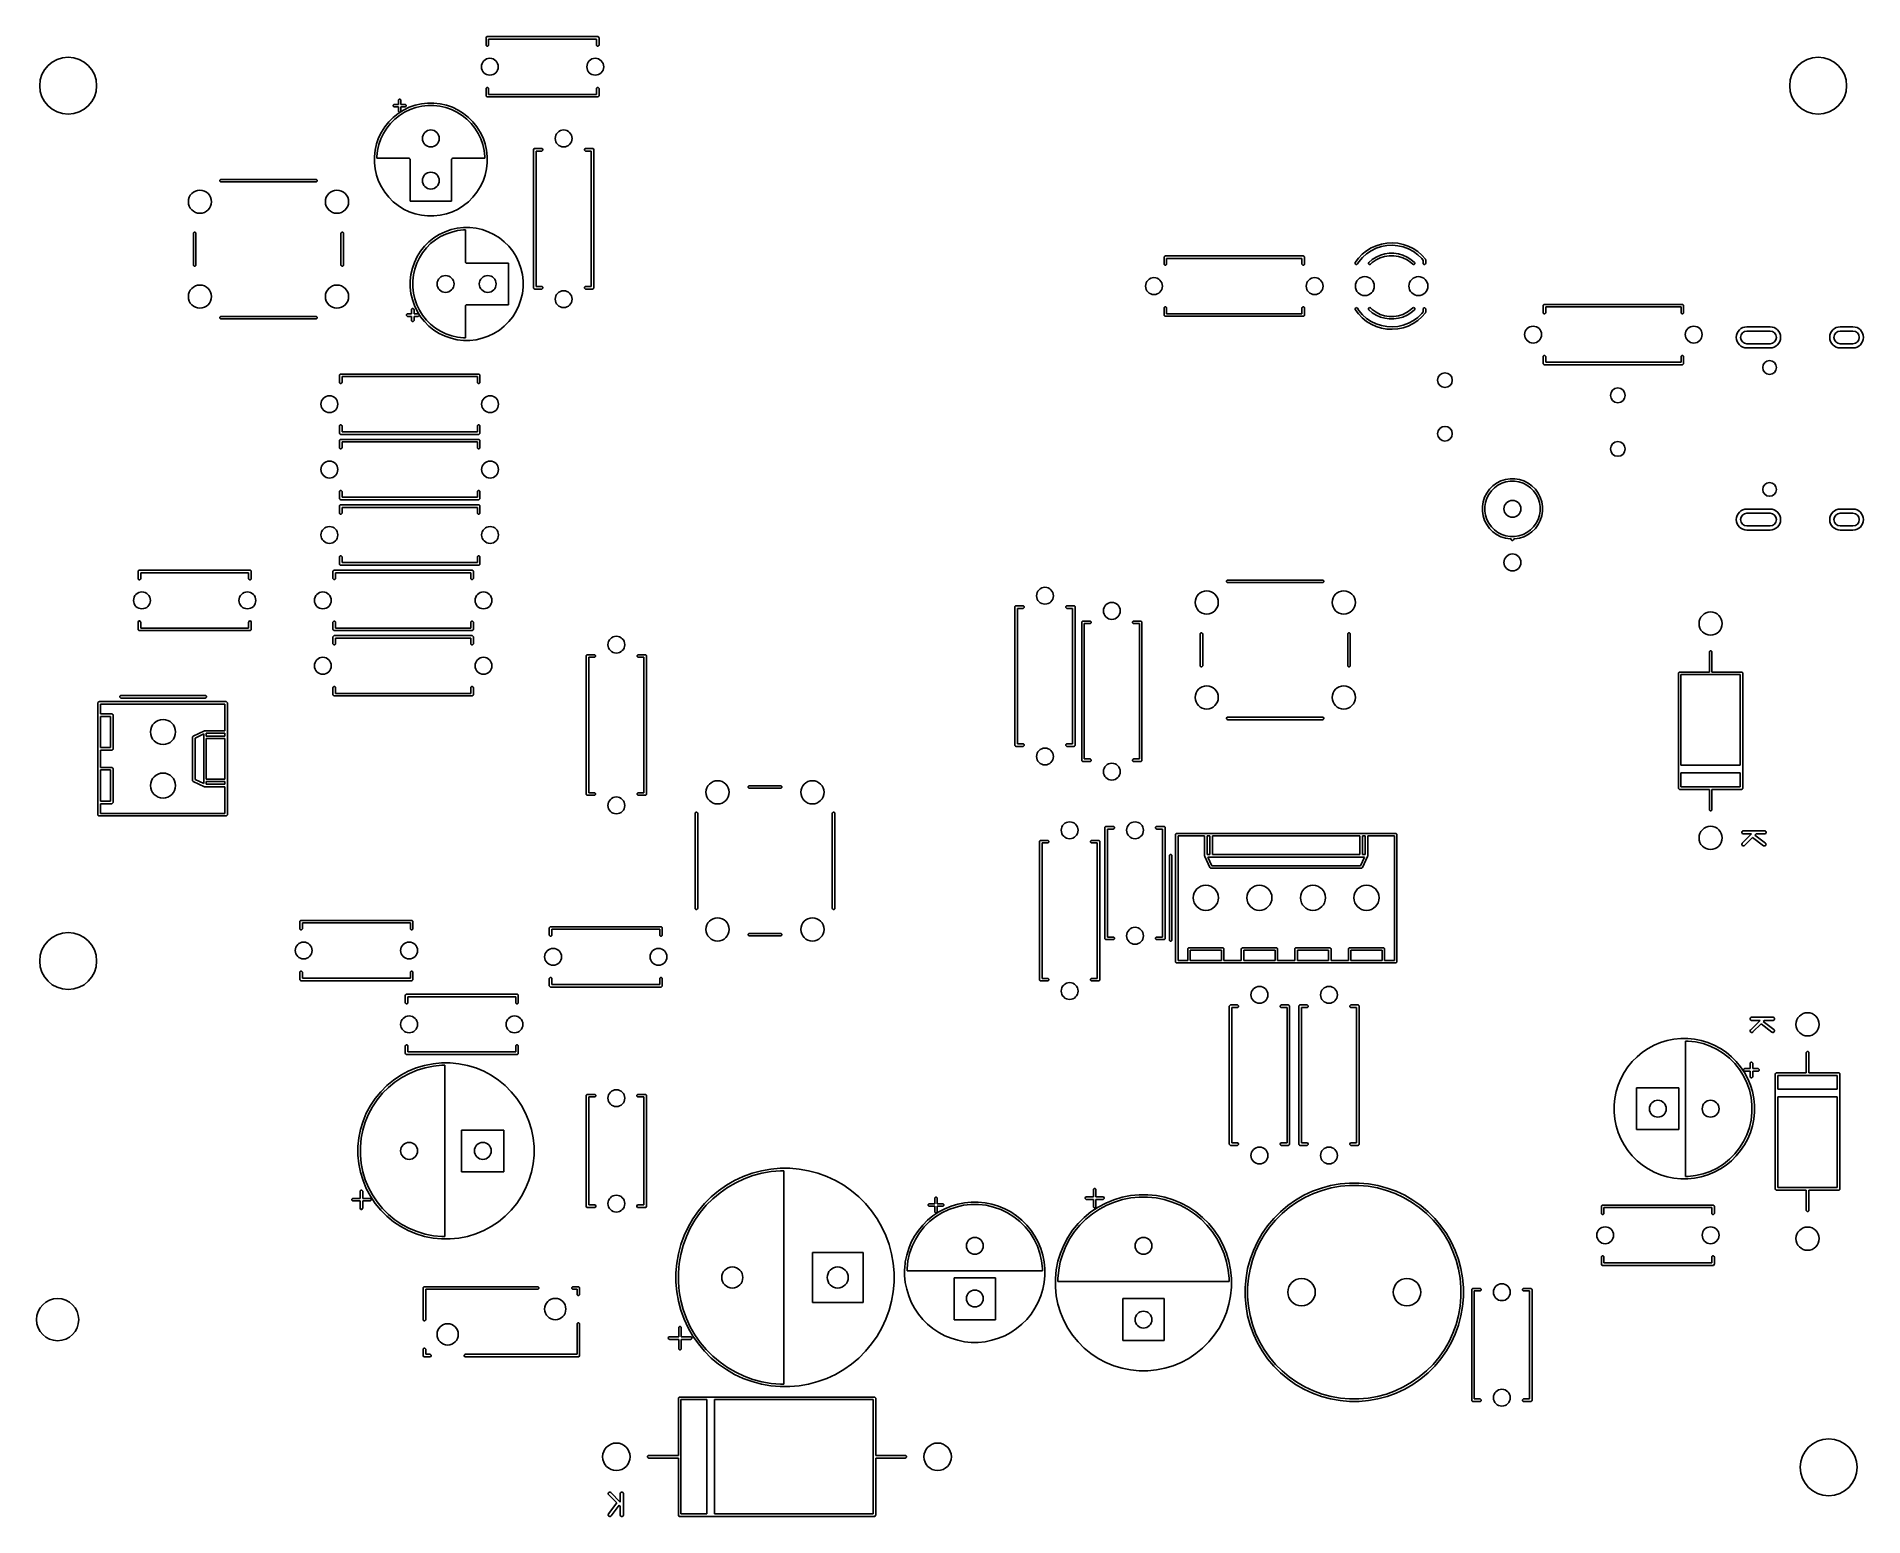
# Model space of a CAD drawing. Header units: millimetres. Extents: x 102 to 188.7, y -171.3 to -101.2.
import ezdxf

# ---------------------------------------------------------------- set-up
doc = ezdxf.new("R2010")
doc.units = ezdxf.units.MM
doc.layers.add('B.Silkscreen', color=254, linetype='CONTINUOUS', true_color=0xebdbb2)

msp = doc.modelspace()

# ---------------------------------------------------------------- linework, layer by layer
at = {"layer": 'B.Silkscreen', "linetype": 'CONTINUOUS'}
for p, q in [((123.32, -101.23), (123.324567, -101.207039)), ((123.32, -101.567), (123.32, -101.23)), ((123.324567, -101.207039), (123.357039, -101.174567)), ((123.357039, -101.174567), (123.38, -101.17)), ((123.38, -101.17), (128.62, -101.17)), ((128.56, -101.29), (123.44, -101.29)), ((123.44, -101.29), (123.44, -101.567)), ((128.56, -101.567), (128.56, -101.29)), ((128.62, -101.17), (128.642961, -101.174567)), ((128.642961, -101.174567), (128.675433, -101.207039)), ((128.675433, -101.207039), (128.68, -101.23)), ((128.68, -101.23), (128.68, -101.567)), ((123.324567, -101.589961), (123.32, -101.567)), ((123.357039, -101.622433), (123.324567, -101.589961)), ((123.402961, -101.622433), (123.357039, -101.622433)), ((123.435433, -101.589961), (123.402961, -101.622433)), ((123.44, -101.567), (123.435433, -101.589961)), ((128.564567, -101.589961), (128.56, -101.567)), ((128.597039, -101.622433), (128.564567, -101.589961)), ((128.642961, -101.622433), (128.597039, -101.622433)), ((128.675433, -101.589961), (128.642961, -101.622433)), ((128.68, -101.567), (128.675433, -101.589961)), ((123.32, -103.633), (123.324567, -103.610039)), ((123.32, -103.97), (123.32, -103.633)), ((123.324567, -103.992961), (123.32, -103.97)), ((123.324567, -103.610039), (123.357039, -103.577567)), ((123.357039, -103.577567), (123.402961, -103.577567)), ((123.402961, -103.577567), (123.435433, -103.610039)), ((123.435433, -103.610039), (123.44, -103.633)), ((123.44, -103.633), (123.44, -103.91)), ((123.44, -103.91), (128.56, -103.91)), ((128.56, -103.633), (128.564567, -103.610039)), ((128.56, -103.91), (128.56, -103.633)), ((128.564567, -103.610039), (128.597039, -103.577567)), ((128.597039, -103.577567), (128.642961, -103.577567)), ((128.642961, -103.577567), (128.675433, -103.610039)), ((128.675433, -103.610039), (128.68, -103.633)), ((128.68, -103.97), (128.675433, -103.992961)), ((128.68, -103.633), (128.68, -103.97)), ((118.914191, -105.001679), (119.149161, -104.814297)), ((118.919567, -104.422264), (118.952039, -104.389792)), ((118.919567, -104.468186), (118.919567, -104.422264)), ((118.952039, -104.500658), (118.919567, -104.468186)), ((118.952039, -104.389792), (118.975, -104.385225)), ((118.975, -104.505225), (118.952039, -104.500658)), ((118.975, -104.385225), (119.165, -104.385225)), ((119.165, -104.505225), (118.975, -104.505225)), ((119.149161, -104.814297), (119.403633, -104.654401)), ((119.165, -104.195225), (119.169567, -104.172264)), ((119.165, -104.385225), (119.165, -104.195225)), ((119.165, -104.695225), (119.165, -104.505225)), ((119.169567, -104.718186), (119.165, -104.695225)), ((119.169567, -104.172264), (119.202039, -104.139792)), ((119.202039, -104.750658), (119.169567, -104.718186)), ((119.202039, -104.139792), (119.247961, -104.139792)), ((119.247961, -104.750658), (119.202039, -104.750658)), ((119.459728, -104.755897), (119.216267, -104.908874)), ((119.247961, -104.139792), (119.280433, -104.172264)), ((119.280433, -104.718186), (119.247961, -104.750658)), ((119.280433, -104.172264), (119.285, -104.195225)), ((119.285, -104.695225), (119.280433, -104.718186)), ((119.285, -104.195225), (119.285, -104.385225)), ((119.285, -104.385225), (119.475, -104.385225)), ((119.475, -104.505225), (119.285, -104.505225)), ((119.285, -104.505225), (119.285, -104.695225)), ((119.403633, -104.654401), (119.674408, -104.524003)), ((119.718787, -104.631141), (119.459728, -104.755897)), ((119.475, -104.385225), (119.497961, -104.389792)), ((119.497961, -104.500658), (119.475, -104.505225)), ((119.497961, -104.389792), (119.530433, -104.422264)), ((119.530433, -104.468186), (119.497961, -104.500658)), ((119.530433, -104.422264), (119.530433, -104.468186)), ((119.674408, -104.524003), (119.958081, -104.424742)), ((119.990184, -104.536175), (119.718787, -104.631141)), ((119.958081, -104.424742), (120.251083, -104.357866)), ((120.270508, -104.472193), (119.990184, -104.536175)), ((120.251083, -104.357866), (120.549731, -104.324216)), ((120.556233, -104.44), (120.270508, -104.472193)), ((120.549731, -104.324216), (120.850269, -104.324216)), ((120.843767, -104.44), (120.556233, -104.44)), ((121.129492, -104.472193), (120.843767, -104.44)), ((120.850269, -104.324216), (121.148917, -104.357866)), ((121.409816, -104.536175), (121.129492, -104.472193)), ((121.148917, -104.357866), (121.441919, -104.424742)), ((121.681213, -104.631141), (121.409816, -104.536175)), ((121.441919, -104.424742), (121.725592, -104.524003)), ((121.940272, -104.755897), (121.681213, -104.631141)), ((121.725592, -104.524003), (121.996367, -104.654401)), ((122.183733, -104.908874), (121.940272, -104.755897)), ((121.996367, -104.654401), (122.250839, -104.814297)), ((122.250839, -104.814297), (122.485809, -105.001679)), ((123.357039, -104.025433), (123.324567, -103.992961)), ((123.38, -104.03), (123.357039, -104.025433)), ((128.62, -104.03), (123.38, -104.03)), ((128.642961, -104.025433), (128.62, -104.03)), ((128.675433, -103.992961), (128.642961, -104.025433)), ((118.224003, -105.974408), (118.354401, -105.703633)), ((118.354401, -105.703633), (118.514297, -105.449161)), ((118.608874, -105.516267), (118.455897, -105.759728)), ((118.514297, -105.449161), (118.701679, -105.214191)), ((118.788148, -105.291465), (118.608874, -105.516267)), ((118.701679, -105.214191), (118.914191, -105.001679)), ((118.991465, -105.088148), (118.788148, -105.291465)), ((119.216267, -104.908874), (118.991465, -105.088148)), ((122.408535, -105.088148), (122.183733, -104.908874)), ((122.611852, -105.291465), (122.408535, -105.088148)), ((122.485809, -105.001679), (122.698321, -105.214191)), ((122.791126, -105.516267), (122.611852, -105.291465)), ((122.698321, -105.214191), (122.885703, -105.449161)), ((122.944103, -105.759728), (122.791126, -105.516267)), ((122.885703, -105.449161), (123.045599, -105.703633)), ((123.045599, -105.703633), (123.175997, -105.974408)), ((118.024216, -106.849731), (118.057866, -106.551083)), ((118.057866, -106.551083), (118.124742, -106.258081)), ((118.124742, -106.258081), (118.224003, -105.974408)), ((118.172193, -106.570508), (118.14, -106.856233)), ((118.236175, -106.290184), (118.172193, -106.570508)), ((118.331141, -106.018787), (118.236175, -106.290184)), ((118.455897, -105.759728), (118.331141, -106.018787)), ((123.068859, -106.018787), (122.944103, -105.759728)), ((123.163825, -106.290184), (123.068859, -106.018787)), ((123.227807, -106.570508), (123.163825, -106.290184)), ((123.175997, -105.974408), (123.275258, -106.258081)), ((123.26, -106.856233), (123.227807, -106.570508)), ((123.275258, -106.258081), (123.342134, -106.551083)), ((123.342134, -106.551083), (123.375784, -106.849731)), ((125.57, -106.54), (125.574567, -106.517039)), ((125.57, -113.08), (125.57, -106.54)), ((125.574567, -106.517039), (125.607039, -106.484567)), ((125.607039, -106.484567), (125.63, -106.48)), ((125.63, -106.48), (125.96, -106.48)), ((125.96, -106.48), (125.982961, -106.484567)), ((125.982961, -106.484567), (126.015433, -106.517039)), ((126.015433, -106.562961), (125.982961, -106.595433)), ((126.015433, -106.517039), (126.015433, -106.562961)), ((127.984567, -106.517039), (128.017039, -106.484567)), ((127.984567, -106.562961), (127.984567, -106.517039)), ((128.017039, -106.595433), (127.984567, -106.562961)), ((128.017039, -106.484567), (128.04, -106.48)), ((128.04, -106.48), (128.37, -106.48)), ((128.37, -106.48), (128.392961, -106.484567)), ((128.392961, -106.484567), (128.425433, -106.517039)), ((128.425433, -106.517039), (128.43, -106.54)), ((128.43, -106.54), (128.43, -113.08)), ((118.024216, -106.856233), (118.024216, -106.849731)), ((118.024216, -107.150269), (118.024216, -106.856233)), ((118.057866, -107.448917), (118.024216, -107.150269)), ((118.14, -106.856233), (118.14, -106.94)), ((118.14, -106.94), (119.66, -106.94)), ((119.66, -106.94), (119.682961, -106.944567)), ((119.682961, -106.944567), (119.715433, -106.977039)), ((119.715433, -106.977039), (119.715433, -107.017039)), ((119.715433, -107.017039), (119.715433, -107.057039)), ((119.715433, -107.057039), (119.715433, -107.097039)), ((119.715433, -107.097039), (119.715433, -107.137039)), ((119.715433, -107.137039), (119.715433, -107.177039)), ((119.715433, -107.177039), (119.715433, -107.217039)), ((119.715433, -107.217039), (119.715433, -107.257039)), ((119.715433, -107.257039), (119.715433, -107.297039)), ((119.715433, -107.297039), (119.715433, -107.337039)), ((119.715433, -107.337039), (119.715433, -107.377039)), ((119.715433, -107.377039), (119.715433, -107.417039)), ((119.715433, -107.417039), (119.715433, -107.457039)), ((121.684567, -106.977039), (121.717039, -106.944567)), ((121.684567, -107.017039), (121.684567, -106.977039)), ((121.684567, -107.057039), (121.684567, -107.017039)), ((121.684567, -107.097039), (121.684567, -107.057039)), ((121.684567, -107.137039), (121.684567, -107.097039)), ((121.684567, -107.177039), (121.684567, -107.137039)), ((121.684567, -107.217039), (121.684567, -107.177039)), ((121.684567, -107.257039), (121.684567, -107.217039)), ((121.684567, -107.297039), (121.684567, -107.257039)), ((121.684567, -107.337039), (121.684567, -107.297039)), ((121.684567, -107.377039), (121.684567, -107.337039)), ((121.684567, -107.417039), (121.684567, -107.377039)), ((121.684567, -107.457039), (121.684567, -107.417039)), ((121.717039, -106.944567), (121.74, -106.94)), ((121.74, -106.94), (123.26, -106.94)), ((123.26, -106.94), (123.26, -106.856233)), ((123.375784, -107.150269), (123.342134, -107.448917)), ((123.375784, -106.849731), (123.375784, -107.150269)), ((125.96, -106.6), (125.69, -106.6)), ((125.69, -106.6), (125.69, -113.02)), ((125.982961, -106.595433), (125.96, -106.6)), ((128.04, -106.6), (128.017039, -106.595433)), ((128.31, -106.6), (128.04, -106.6)), ((128.31, -113.02), (128.31, -106.6)), ((110.694567, -107.977039), (110.727039, -107.944567)), ((110.694567, -108.022961), (110.694567, -107.977039)), ((110.727039, -108.055433), (110.694567, -108.022961)), ((110.727039, -107.944567), (110.75, -107.94)), ((110.75, -108.06), (110.727039, -108.055433)), ((110.75, -107.94), (115.25, -107.94)), ((115.25, -108.06), (110.75, -108.06)), ((115.25, -107.94), (115.272961, -107.944567)), ((115.272961, -108.055433), (115.25, -108.06)), ((115.272961, -107.944567), (115.305433, -107.977039)), ((115.305433, -108.022961), (115.272961, -108.055433)), ((115.305433, -107.977039), (115.305433, -108.022961)), ((118.124742, -107.741919), (118.057866, -107.448917)), ((118.224003, -108.025592), (118.124742, -107.741919)), ((118.354401, -108.296367), (118.224003, -108.025592)), ((118.514297, -108.550839), (118.354401, -108.296367)), ((119.715433, -107.457039), (119.715433, -107.497039)), ((119.715433, -107.497039), (119.715433, -107.537039)), ((119.715433, -107.537039), (119.715433, -107.577039)), ((119.715433, -107.577039), (119.715433, -107.617039)), ((119.715433, -107.617039), (119.715433, -107.657039)), ((119.715433, -107.657039), (119.715433, -107.697039)), ((119.715433, -107.697039), (119.715433, -107.737039)), ((119.715433, -107.737039), (119.715433, -107.777039)), ((119.715433, -107.777039), (119.715433, -107.817039)), ((119.715433, -107.817039), (119.715433, -107.857039)), ((119.715433, -107.857039), (119.715433, -107.897039)), ((119.715433, -107.897039), (119.715433, -107.937039)), ((119.715433, -107.937039), (119.715433, -107.977039)), ((119.715433, -107.977039), (119.715433, -108.017039)), ((119.715433, -108.017039), (119.715433, -108.057039)), ((119.715433, -108.057039), (119.715433, -108.097039)), ((119.715433, -108.097039), (119.715433, -108.137039)), ((119.715433, -108.137039), (119.715433, -108.177039)), ((119.715433, -108.177039), (119.715433, -108.217039)), ((119.715433, -108.217039), (119.715433, -108.257039)), ((119.715433, -108.257039), (119.715433, -108.297039)), ((119.715433, -108.297039), (119.715433, -108.337039)), ((121.684567, -107.497039), (121.684567, -107.457039)), ((121.684567, -107.537039), (121.684567, -107.497039)), ((121.684567, -107.577039), (121.684567, -107.537039)), ((121.684567, -107.617039), (121.684567, -107.577039)), ((121.684567, -107.657039), (121.684567, -107.617039)), ((121.684567, -107.697039), (121.684567, -107.657039)), ((121.684567, -107.737039), (121.684567, -107.697039)), ((121.684567, -107.777039), (121.684567, -107.737039)), ((121.684567, -107.817039), (121.684567, -107.777039)), ((121.684567, -107.857039), (121.684567, -107.817039)), ((121.684567, -107.897039), (121.684567, -107.857039)), ((121.684567, -107.937039), (121.684567, -107.897039)), ((121.684567, -107.977039), (121.684567, -107.937039)), ((121.684567, -108.017039), (121.684567, -107.977039)), ((121.684567, -108.057039), (121.684567, -108.017039)), ((121.684567, -108.097039), (121.684567, -108.057039)), ((121.684567, -108.137039), (121.684567, -108.097039)), ((121.684567, -108.177039), (121.684567, -108.137039)), ((121.684567, -108.217039), (121.684567, -108.177039)), ((121.684567, -108.257039), (121.684567, -108.217039)), ((121.684567, -108.297039), (121.684567, -108.257039)), ((121.684567, -108.337039), (121.684567, -108.297039)), ((123.045599, -108.296367), (122.885703, -108.550839)), ((123.175997, -108.025592), (123.045599, -108.296367)), ((123.275258, -107.741919), (123.175997, -108.025592)), ((123.342134, -107.448917), (123.275258, -107.741919)), ((118.701679, -108.785809), (118.514297, -108.550839)), ((118.914191, -108.998321), (118.701679, -108.785809)), ((119.149161, -109.185703), (118.914191, -108.998321)), ((119.715433, -108.337039), (119.715433, -108.377039)), ((119.715433, -108.377039), (119.715433, -108.417039)), ((119.715433, -108.417039), (119.715433, -108.457039)), ((119.715433, -108.457039), (119.715433, -108.497039)), ((119.715433, -108.497039), (119.715433, -108.537039)), ((119.715433, -108.537039), (119.715433, -108.577039)), ((119.715433, -108.577039), (119.715433, -108.617039)), ((119.715433, -108.617039), (119.715433, -108.657039)), ((119.715433, -108.657039), (119.715433, -108.697039)), ((119.715433, -108.697039), (119.715433, -108.737039)), ((119.715433, -108.737039), (119.715433, -108.777039)), ((119.715433, -108.777039), (119.715433, -108.817039)), ((119.715433, -108.817039), (119.715433, -108.857039)), ((119.715433, -108.857039), (119.715433, -108.897039)), ((119.715433, -108.897039), (119.715433, -108.937039)), ((119.715433, -108.937039), (119.715433, -108.977039)), ((119.715433, -108.977039), (119.715433, -108.98)), ((119.715433, -108.98), (121.684567, -108.98)), ((121.684567, -108.377039), (121.684567, -108.337039)), ((121.684567, -108.417039), (121.684567, -108.377039)), ((121.684567, -108.457039), (121.684567, -108.417039)), ((121.684567, -108.497039), (121.684567, -108.457039)), ((121.684567, -108.537039), (121.684567, -108.497039)), ((121.684567, -108.577039), (121.684567, -108.537039)), ((121.684567, -108.617039), (121.684567, -108.577039)), ((121.684567, -108.657039), (121.684567, -108.617039)), ((121.684567, -108.697039), (121.684567, -108.657039)), ((121.684567, -108.737039), (121.684567, -108.697039)), ((121.684567, -108.777039), (121.684567, -108.737039)), ((121.684567, -108.817039), (121.684567, -108.777039)), ((121.684567, -108.857039), (121.684567, -108.817039)), ((121.684567, -108.897039), (121.684567, -108.857039)), ((121.684567, -108.937039), (121.684567, -108.897039)), ((121.684567, -108.977039), (121.684567, -108.937039)), ((121.684567, -108.98), (121.684567, -108.977039)), ((122.485809, -108.998321), (122.250839, -109.185703)), ((122.698321, -108.785809), (122.485809, -108.998321)), ((122.885703, -108.550839), (122.698321, -108.785809)), ((119.403633, -109.345599), (119.149161, -109.185703)), ((119.674408, -109.475997), (119.403633, -109.345599)), ((119.958081, -109.575258), (119.674408, -109.475997)), ((120.251083, -109.642134), (119.958081, -109.575258)), ((120.549731, -109.675784), (120.251083, -109.642134)), ((120.850269, -109.675784), (120.549731, -109.675784)), ((121.148917, -109.642134), (120.850269, -109.675784)), ((121.441919, -109.575258), (121.148917, -109.642134)), ((121.725592, -109.475997), (121.441919, -109.575258)), ((121.996367, -109.345599), (121.725592, -109.475997)), ((122.250839, -109.185703), (121.996367, -109.345599)), ((109.44, -110.5), (109.444567, -110.477039)), ((109.44, -112), (109.44, -110.5)), ((109.444567, -110.477039), (109.477039, -110.444567)), ((109.477039, -110.444567), (109.522961, -110.444567)), ((109.522961, -110.444567), (109.555433, -110.477039)), ((109.555433, -110.477039), (109.56, -110.5)), ((109.56, -110.5), (109.56, -112)), ((116.44, -110.5), (116.444567, -110.477039)), ((116.44, -112), (116.44, -110.5)), ((116.444567, -110.477039), (116.477039, -110.444567)), ((116.477039, -110.444567), (116.522961, -110.444567)), ((116.522961, -110.444567), (116.555433, -110.477039)), ((116.555433, -110.477039), (116.56, -110.5)), ((116.56, -110.5), (116.56, -112)), ((120.401679, -111.114191), (120.614191, -110.901679)), ((120.614191, -110.901679), (120.849161, -110.714297)), ((120.916267, -110.808874), (120.691465, -110.988148)), ((120.849161, -110.714297), (121.103633, -110.554401)), ((121.159728, -110.655897), (120.916267, -110.808874)), ((121.103633, -110.554401), (121.374408, -110.424003)), ((121.418787, -110.531141), (121.159728, -110.655897)), ((121.374408, -110.424003), (121.658081, -110.324742)), ((121.690184, -110.436175), (121.418787, -110.531141)), ((121.658081, -110.324742), (121.951083, -110.257866)), ((121.970508, -110.372193), (121.690184, -110.436175)), ((121.951083, -110.257866), (122.249731, -110.224216)), ((122.256233, -110.34), (121.970508, -110.372193)), ((122.249731, -110.224216), (122.550269, -110.224216)), ((122.34, -110.34), (122.256233, -110.34)), ((122.34, -111.86), (122.34, -110.34)), ((122.550269, -110.224216), (122.848917, -110.257866)), ((122.848917, -110.257866), (123.141919, -110.324742)), ((123.141919, -110.324742), (123.425592, -110.424003)), ((123.425592, -110.424003), (123.696367, -110.554401)), ((123.696367, -110.554401), (123.950839, -110.714297)), ((123.950839, -110.714297), (124.185809, -110.901679)), ((124.185809, -110.901679), (124.398321, -111.114191)), ((119.924003, -111.874408), (120.054401, -111.603633)), ((120.155897, -111.659728), (120.031141, -111.918787)), ((120.054401, -111.603633), (120.214297, -111.349161)), ((120.308874, -111.416267), (120.155897, -111.659728)), ((120.214297, -111.349161), (120.401679, -111.114191)), ((120.488148, -111.191465), (120.308874, -111.416267)), ((120.691465, -110.988148), (120.488148, -111.191465)), ((124.398321, -111.114191), (124.585703, -111.349161)), ((124.585703, -111.349161), (124.745599, -111.603633)), ((124.745599, -111.603633), (124.875997, -111.874408)), ((155.48, -111.63), (155.484567, -111.607039)), ((155.48, -111.96), (155.48, -111.63)), ((155.484567, -111.607039), (155.517039, -111.574567)), ((155.517039, -111.574567), (155.54, -111.57)), ((155.54, -111.57), (162.08, -111.57)), ((162.02, -111.69), (155.6, -111.69)), ((155.6, -111.69), (155.6, -111.96)), ((162.02, -111.96), (162.02, -111.69)), ((162.08, -111.57), (162.102961, -111.574567)), ((162.102961, -111.574567), (162.135433, -111.607039)), ((162.135433, -111.607039), (162.14, -111.63)), ((162.14, -111.63), (162.14, -111.96)), ((164.548168, -111.887437), (164.702342, -111.679034)), ((164.702342, -111.679034), (164.881584, -111.491755)), ((164.890697, -111.643588), (164.720018, -111.842466)), ((164.881584, -111.491755), (165.083028, -111.328594)), ((165.08669, -111.469605), (164.890697, -111.643588)), ((165.083028, -111.328594), (165.303452, -111.192159)), ((165.304401, -111.32371), (165.08669, -111.469605)), ((165.187401, -111.8768), (165.354037, -111.737221)), ((165.303452, -111.192159), (165.539333, -111.084634)), ((165.539834, -111.208579), (165.304401, -111.32371)), ((165.531314, -111.758966), (165.350361, -111.886408)), ((165.354037, -111.737221), (165.538458, -111.622159)), ((165.729616, -111.660669), (165.531314, -111.758966)), ((165.538458, -111.622159), (165.737082, -111.533849)), ((165.539333, -111.084634), (165.786897, -111.007737)), ((165.788667, -111.126327), (165.539834, -111.208579)), ((165.940608, -111.593826), (165.729616, -111.660669)), ((165.737082, -111.533849), (165.946054, -111.474006)), ((165.786897, -111.007737), (166.042186, -110.962697)), ((166.046335, -111.078463), (165.788667, -111.126327)), ((166.159336, -111.560008), (165.940608, -111.593826)), ((165.946054, -111.474006), (166.161314, -111.443791)), ((166.042186, -110.962697), (166.301119, -110.950236)), ((166.308107, -111.065865), (166.046335, -111.078463)), ((166.380664, -111.560008), (166.159336, -111.560008)), ((166.161314, -111.443791), (166.378686, -111.443791)), ((166.301119, -110.950236), (166.559554, -110.970552)), ((166.56918, -111.088764), (166.308107, -111.065865)), ((166.378686, -111.443791), (166.593946, -111.474006)), ((166.599392, -111.593826), (166.380664, -111.560008)), ((166.559554, -110.970552), (166.813358, -111.02332)), ((166.824762, -111.146741), (166.56918, -111.088764)), ((166.593946, -111.474006), (166.802918, -111.533849)), ((166.810384, -111.660669), (166.599392, -111.593826)), ((166.802918, -111.533849), (167.001542, -111.622159)), ((167.008686, -111.758966), (166.810384, -111.660669)), ((166.813358, -111.02332), (167.058474, -111.107697)), ((167.070163, -111.238731), (166.824762, -111.146741)), ((167.001542, -111.622159), (167.185963, -111.737221)), ((167.189639, -111.886408), (167.008686, -111.758966)), ((167.058474, -111.107697), (167.290982, -111.222334)), ((167.300878, -111.363045), (167.070163, -111.238731)), ((167.185963, -111.737221), (167.352599, -111.8768)), ((167.290982, -111.222334), (167.507163, -111.365397)), ((167.512673, -111.517403), (167.300878, -111.363045)), ((167.507163, -111.365397), (167.703561, -111.534598)), ((167.701661, -111.698971), (167.512673, -111.517403)), ((167.77, -111.785348), (167.701661, -111.698971)), ((167.703561, -111.534598), (167.877035, -111.727232)), ((167.877035, -111.727232), (167.880231, -111.735837)), ((167.880231, -111.735837), (167.885433, -111.741039)), ((167.885433, -111.741039), (167.8892, -111.759981)), ((167.8892, -111.759981), (167.889948, -111.761993)), ((167.889948, -111.761993), (167.889745, -111.762718)), ((167.889745, -111.762718), (167.89, -111.764)), ((167.89, -111.764), (167.89, -111.92)), ((109.444567, -112.022961), (109.44, -112)), ((109.477039, -112.055433), (109.444567, -112.022961)), ((109.522961, -112.055433), (109.477039, -112.055433)), ((109.555433, -112.022961), (109.522961, -112.055433)), ((109.56, -112), (109.555433, -112.022961)), ((116.444567, -112.022961), (116.44, -112)), ((116.477039, -112.055433), (116.444567, -112.022961)), ((116.522961, -112.055433), (116.477039, -112.055433)), ((116.555433, -112.022961), (116.522961, -112.055433)), ((116.56, -112), (116.555433, -112.022961)), ((119.724216, -112.749731), (119.757866, -112.451083)), ((119.757866, -112.451083), (119.824742, -112.158081)), ((119.824742, -112.158081), (119.924003, -111.874408)), ((119.872193, -112.470508), (119.84, -112.756233)), ((119.936175, -112.190184), (119.872193, -112.470508)), ((120.031141, -111.918787), (119.936175, -112.190184)), ((122.344567, -111.882961), (122.34, -111.86)), ((122.377039, -111.915433), (122.344567, -111.882961)), ((122.417039, -111.915433), (122.377039, -111.915433)), ((122.457039, -111.915433), (122.417039, -111.915433)), ((122.497039, -111.915433), (122.457039, -111.915433)), ((122.537039, -111.915433), (122.497039, -111.915433)), ((122.577039, -111.915433), (122.537039, -111.915433)), ((122.617039, -111.915433), (122.577039, -111.915433)), ((122.657039, -111.915433), (122.617039, -111.915433)), ((122.697039, -111.915433), (122.657039, -111.915433)), ((122.737039, -111.915433), (122.697039, -111.915433)), ((122.777039, -111.915433), (122.737039, -111.915433)), ((122.817039, -111.915433), (122.777039, -111.915433)), ((122.857039, -111.915433), (122.817039, -111.915433)), ((122.897039, -111.915433), (122.857039, -111.915433)), ((122.937039, -111.915433), (122.897039, -111.915433)), ((122.977039, -111.915433), (122.937039, -111.915433)), ((123.017039, -111.915433), (122.977039, -111.915433)), ((123.057039, -111.915433), (123.017039, -111.915433)), ((123.097039, -111.915433), (123.057039, -111.915433)), ((123.137039, -111.915433), (123.097039, -111.915433)), ((123.177039, -111.915433), (123.137039, -111.915433)), ((123.217039, -111.915433), (123.177039, -111.915433)), ((123.257039, -111.915433), (123.217039, -111.915433)), ((123.297039, -111.915433), (123.257039, -111.915433)), ((123.337039, -111.915433), (123.297039, -111.915433)), ((123.377039, -111.915433), (123.337039, -111.915433)), ((123.417039, -111.915433), (123.377039, -111.915433)), ((123.457039, -111.915433), (123.417039, -111.915433)), ((123.497039, -111.915433), (123.457039, -111.915433)), ((123.537039, -111.915433), (123.497039, -111.915433)), ((123.577039, -111.915433), (123.537039, -111.915433)), ((123.617039, -111.915433), (123.577039, -111.915433)), ((123.657039, -111.915433), (123.617039, -111.915433)), ((123.697039, -111.915433), (123.657039, -111.915433)), ((123.737039, -111.915433), (123.697039, -111.915433)), ((123.777039, -111.915433), (123.737039, -111.915433)), ((123.817039, -111.915433), (123.777039, -111.915433)), ((123.857039, -111.915433), (123.817039, -111.915433)), ((123.897039, -111.915433), (123.857039, -111.915433)), ((123.937039, -111.915433), (123.897039, -111.915433)), ((123.977039, -111.915433), (123.937039, -111.915433)), ((124.017039, -111.915433), (123.977039, -111.915433)), ((124.057039, -111.915433), (124.017039, -111.915433)), ((124.097039, -111.915433), (124.057039, -111.915433)), ((124.137039, -111.915433), (124.097039, -111.915433)), ((124.177039, -111.915433), (124.137039, -111.915433)), ((124.217039, -111.915433), (124.177039, -111.915433)), ((124.257039, -111.915433), (124.217039, -111.915433)), ((124.297039, -111.915433), (124.257039, -111.915433)), ((124.337039, -111.915433), (124.297039, -111.915433)), ((124.377039, -111.915433), (124.337039, -111.915433)), ((124.38, -111.915433), (124.377039, -111.915433)), ((124.38, -113.884567), (124.38, -111.915433)), ((124.875997, -111.874408), (124.975258, -112.158081)), ((124.975258, -112.158081), (125.042134, -112.451083)), ((125.042134, -112.451083), (125.075784, -112.749731)), ((155.484567, -111.982961), (155.48, -111.96)), ((155.517039, -112.015433), (155.484567, -111.982961)), ((155.562961, -112.015433), (155.517039, -112.015433)), ((155.595433, -111.982961), (155.562961, -112.015433)), ((155.6, -111.96), (155.595433, -111.982961)), ((162.024567, -111.982961), (162.02, -111.96)), ((162.057039, -112.015433), (162.024567, -111.982961)), ((162.102961, -112.015433), (162.057039, -112.015433)), ((162.135433, -111.982961), (162.102961, -112.015433)), ((162.14, -111.96), (162.135433, -111.982961)), ((164.538653, -111.923278), (164.548168, -111.887437)), ((164.552021, -111.957866), (164.538653, -111.923278)), ((164.583167, -111.977991), (164.552021, -111.957866)), ((164.620194, -111.975965), (164.583167, -111.977991)), ((164.648958, -111.952563), (164.620194, -111.975965)), ((164.720018, -111.842466), (164.648958, -111.952563)), ((165.16996, -111.909525), (165.187401, -111.8768)), ((165.175086, -111.946251), (165.16996, -111.909525)), ((165.20082, -111.97295), (165.175086, -111.946251)), ((165.237333, -111.979424), (165.20082, -111.97295)), ((165.270677, -111.9632), (165.237333, -111.979424)), ((165.350361, -111.886408), (165.270677, -111.9632)), ((167.269323, -111.9632), (167.189639, -111.886408)), ((167.302667, -111.979424), (167.269323, -111.9632)), ((167.33918, -111.97295), (167.302667, -111.979424)), ((167.364914, -111.946251), (167.33918, -111.97295)), ((167.352599, -111.8768), (167.37004, -111.909525)), ((167.37004, -111.909525), (167.364914, -111.946251)), ((167.77, -111.92), (167.77, -111.785348)), ((167.774567, -111.942961), (167.77, -111.92)), ((167.807039, -111.975433), (167.774567, -111.942961)), ((167.852961, -111.975433), (167.807039, -111.975433)), ((167.885433, -111.942961), (167.852961, -111.975433)), ((167.89, -111.92), (167.885433, -111.942961)), ((119.724216, -112.756233), (119.724216, -112.749731)), ((119.724216, -113.050269), (119.724216, -112.756233)), ((119.757866, -113.348917), (119.724216, -113.050269)), ((119.824742, -113.641919), (119.757866, -113.348917)), ((119.84, -112.756233), (119.84, -113.043767)), ((119.84, -113.043767), (119.872193, -113.329492)), ((119.872193, -113.329492), (119.936175, -113.609816)), ((125.042134, -113.348917), (124.975258, -113.641919)), ((125.075784, -113.050269), (125.042134, -113.348917)), ((125.075784, -112.749731), (125.075784, -113.050269)), ((125.574567, -113.102961), (125.57, -113.08)), ((125.607039, -113.135433), (125.574567, -113.102961)), ((125.63, -113.14), (125.607039, -113.135433)), ((125.96, -113.14), (125.63, -113.14)), ((125.69, -113.02), (125.96, -113.02)), ((125.96, -113.02), (125.982961, -113.024567)), ((125.982961, -113.135433), (125.96, -113.14)), ((125.982961, -113.024567), (126.015433, -113.057039)), ((126.015433, -113.102961), (125.982961, -113.135433)), ((126.015433, -113.057039), (126.015433, -113.102961)), ((127.984567, -113.057039), (128.017039, -113.024567)), ((127.984567, -113.102961), (127.984567, -113.057039)), ((128.017039, -113.135433), (127.984567, -113.102961)), ((128.017039, -113.024567), (128.04, -113.02)), ((128.04, -113.14), (128.017039, -113.135433)), ((128.04, -113.02), (128.31, -113.02)), ((128.37, -113.14), (128.04, -113.14)), ((128.392961, -113.135433), (128.37, -113.14)), ((128.425433, -113.102961), (128.392961, -113.135433)), ((128.43, -113.08), (128.425433, -113.102961)), ((119.539792, -114.352039), (119.572264, -114.319567)), ((119.539792, -114.397961), (119.539792, -114.352039)), ((119.572264, -114.319567), (119.595225, -114.315)), ((119.595225, -114.315), (119.785225, -114.315)), ((119.785225, -114.125), (119.789792, -114.102039)), ((119.785225, -114.315), (119.785225, -114.125)), ((119.789792, -114.102039), (119.822264, -114.069567)), ((119.822264, -114.069567), (119.868186, -114.069567)), ((119.924003, -113.925592), (119.824742, -113.641919)), ((119.868186, -114.069567), (119.900658, -114.102039)), ((119.900658, -114.102039), (119.905225, -114.125)), ((119.905225, -114.125), (119.905225, -114.315)), ((119.905225, -114.315), (120.095225, -114.315)), ((120.054401, -114.196367), (119.924003, -113.925592)), ((119.936175, -113.609816), (120.031141, -113.881213)), ((120.031141, -113.881213), (120.155897, -114.140272)), ((120.214297, -114.450839), (120.054401, -114.196367)), ((120.095225, -114.315), (120.118186, -114.319567)), ((120.118186, -114.319567), (120.150658, -114.352039)), ((120.150658, -114.352039), (120.150658, -114.397961)), ((120.155897, -114.140272), (120.308874, -114.383733)), ((122.34, -113.94), (122.344567, -113.917039)), ((122.34, -115.46), (122.34, -113.94)), ((122.344567, -113.917039), (122.377039, -113.884567)), ((122.377039, -113.884567), (122.422961, -113.884567)), ((122.422961, -113.884567), (122.462961, -113.884567)), ((122.462961, -113.884567), (122.502961, -113.884567)), ((122.502961, -113.884567), (122.542961, -113.884567)), ((122.542961, -113.884567), (122.582961, -113.884567)), ((122.582961, -113.884567), (122.622961, -113.884567)), ((122.622961, -113.884567), (122.662961, -113.884567)), ((122.662961, -113.884567), (122.702961, -113.884567)), ((122.702961, -113.884567), (122.742961, -113.884567)), ((122.742961, -113.884567), (122.782961, -113.884567)), ((122.782961, -113.884567), (122.822961, -113.884567)), ((122.822961, -113.884567), (122.862961, -113.884567)), ((122.862961, -113.884567), (122.902961, -113.884567)), ((122.902961, -113.884567), (122.942961, -113.884567)), ((122.942961, -113.884567), (122.982961, -113.884567)), ((122.982961, -113.884567), (123.022961, -113.884567)), ((123.022961, -113.884567), (123.062961, -113.884567)), ((123.062961, -113.884567), (123.102961, -113.884567)), ((123.102961, -113.884567), (123.142961, -113.884567)), ((123.142961, -113.884567), (123.182961, -113.884567)), ((123.182961, -113.884567), (123.222961, -113.884567)), ((123.222961, -113.884567), (123.262961, -113.884567)), ((123.262961, -113.884567), (123.302961, -113.884567)), ((123.302961, -113.884567), (123.342961, -113.884567)), ((123.342961, -113.884567), (123.382961, -113.884567)), ((123.382961, -113.884567), (123.422961, -113.884567)), ((123.422961, -113.884567), (123.462961, -113.884567)), ((123.462961, -113.884567), (123.502961, -113.884567)), ((123.502961, -113.884567), (123.542961, -113.884567)), ((123.542961, -113.884567), (123.582961, -113.884567)), ((123.582961, -113.884567), (123.622961, -113.884567)), ((123.622961, -113.884567), (123.662961, -113.884567)), ((123.662961, -113.884567), (123.702961, -113.884567)), ((123.702961, -113.884567), (123.742961, -113.884567)), ((123.742961, -113.884567), (123.782961, -113.884567)), ((123.782961, -113.884567), (123.822961, -113.884567)), ((123.822961, -113.884567), (123.862961, -113.884567)), ((123.862961, -113.884567), (123.902961, -113.884567)), ((123.902961, -113.884567), (123.942961, -113.884567)), ((123.942961, -113.884567), (123.982961, -113.884567)), ((123.982961, -113.884567), (124.022961, -113.884567)), ((124.022961, -113.884567), (124.062961, -113.884567)), ((124.062961, -113.884567), (124.102961, -113.884567)), ((124.102961, -113.884567), (124.142961, -113.884567)), ((124.142961, -113.884567), (124.182961, -113.884567)), ((124.182961, -113.884567), (124.222961, -113.884567)), ((124.222961, -113.884567), (124.262961, -113.884567)), ((124.262961, -113.884567), (124.302961, -113.884567)), ((124.302961, -113.884567), (124.342961, -113.884567)), ((124.342961, -113.884567), (124.38, -113.884567)), ((124.745599, -114.196367), (124.585703, -114.450839)), ((124.875997, -113.925592), (124.745599, -114.196367)), ((124.975258, -113.641919), (124.875997, -113.925592)), ((155.48, -114.04), (155.484567, -114.017039)), ((155.48, -114.37), (155.48, -114.04)), ((155.484567, -114.392961), (155.48, -114.37)), ((155.484567, -114.017039), (155.517039, -113.984567)), ((155.517039, -113.984567), (155.562961, -113.984567)), ((155.562961, -113.984567), (155.595433, -114.017039)), ((155.595433, -114.017039), (155.6, -114.04)), ((155.6, -114.04), (155.6, -114.31)), ((155.6, -114.31), (162.02, -114.31)), ((162.02, -114.04), (162.024567, -114.017039)), ((162.02, -114.31), (162.02, -114.04)), ((162.024567, -114.017039), (162.057039, -113.984567)), ((162.057039, -113.984567), (162.102961, -113.984567)), ((162.102961, -113.984567), (162.135433, -114.017039)), ((162.135433, -114.017039), (162.14, -114.04)), ((162.14, -114.37), (162.135433, -114.392961)), ((162.14, -114.04), (162.14, -114.37)), ((164.538653, -114.076722), (164.552021, -114.042134)), ((164.548168, -114.112563), (164.538653, -114.076722)), ((164.702342, -114.320965), (164.548168, -114.112563)), ((164.552021, -114.042134), (164.583167, -114.022009)), ((164.583167, -114.022009), (164.620193, -114.024035)), ((164.620193, -114.024035), (164.648958, -114.047437)), ((164.648958, -114.047437), (164.720018, -114.157534)), ((164.881584, -114.508245), (164.702342, -114.320965)), ((164.720018, -114.157534), (164.890697, -114.356412)), ((164.890697, -114.356412), (165.08669, -114.530394)), ((165.16996, -114.090475), (165.175086, -114.053749)), ((165.187401, -114.1232), (165.16996, -114.090475)), ((165.175086, -114.053749), (165.20082, -114.02705)), ((165.354037, -114.262779), (165.187401, -114.1232)), ((165.20082, -114.02705), (165.237333, -114.020576)), ((165.237333, -114.020576), (165.270677, -114.0368)), ((165.270677, -114.0368), (165.350361, -114.113592)), ((165.350361, -114.113592), (165.531314, -114.241034)), ((165.538458, -114.377841), (165.354037, -114.262779)), ((165.531314, -114.241034), (165.729616, -114.339331)), ((165.737082, -114.466151), (165.538458, -114.377841)), ((165.729616, -114.339331), (165.940608, -114.406174)), ((166.599392, -114.406174), (166.810384, -114.339331)), ((167.001542, -114.377841), (166.802918, -114.466151)), ((166.810384, -114.339331), (167.008686, -114.241034)), ((167.185963, -114.262779), (167.001542, -114.377841)), ((167.008686, -114.241034), (167.189639, -114.113592)), ((167.352599, -114.1232), (167.185963, -114.262779)), ((167.189639, -114.113592), (167.269323, -114.0368)), ((167.269323, -114.0368), (167.302667, -114.020576)), ((167.302667, -114.020576), (167.33918, -114.02705)), ((167.33918, -114.02705), (167.364914, -114.053749)), ((167.37004, -114.090475), (167.352599, -114.1232)), ((167.364914, -114.053749), (167.37004, -114.090475)), ((167.512673, -114.482597), (167.701661, -114.301029)), ((167.701661, -114.301029), (167.77, -114.214651)), ((167.877035, -114.272768), (167.703561, -114.465402)), ((167.77, -114.08), (167.774567, -114.057039)), ((167.77, -114.214651), (167.77, -114.08)), ((167.774567, -114.057039), (167.807039, -114.024567)), ((167.807039, -114.024567), (167.852961, -114.024567)), ((167.852961, -114.024567), (167.885433, -114.057039)), ((167.880231, -114.264162), (167.877035, -114.272768)), ((167.885433, -114.258961), (167.880231, -114.264162)), ((167.885433, -114.057039), (167.89, -114.08)), ((167.8892, -114.240018), (167.885433, -114.258961)), ((167.889948, -114.238007), (167.8892, -114.240018)), ((167.89, -114.236), (167.889745, -114.237281)), ((167.889745, -114.237281), (167.889948, -114.238007)), ((167.89, -114.08), (167.89, -114.236)), ((173.46, -113.93), (173.464567, -113.907039)), ((173.46, -114.26), (173.46, -113.93)), ((173.464567, -114.282961), (173.46, -114.26)), ((173.464567, -113.907039), (173.497039, -113.874567)), ((173.497039, -114.315433), (173.464567, -114.282961)), ((173.497039, -113.874567), (173.52, -113.87)), ((173.542961, -114.315433), (173.497039, -114.315433)), ((173.52, -113.87), (180.06, -113.87)), ((173.575433, -114.282961), (173.542961, -114.315433)), ((173.58, -114.26), (173.575433, -114.282961)), ((180, -113.99), (173.58, -113.99)), ((173.58, -113.99), (173.58, -114.26)), ((180, -114.26), (180, -113.99)), ((180.004567, -114.282961), (180, -114.26)), ((180.037039, -114.315433), (180.004567, -114.282961)), ((180.082961, -114.315433), (180.037039, -114.315433)), ((180.06, -113.87), (180.082961, -113.874567)), ((180.082961, -113.874567), (180.115433, -113.907039)), ((180.115433, -114.282961), (180.082961, -114.315433)), ((180.115433, -113.907039), (180.12, -113.93)), ((180.12, -114.26), (180.115433, -114.282961)), ((180.12, -113.93), (180.12, -114.26)), ((110.694567, -114.477039), (110.727039, -114.444567)), ((110.694567, -114.522961), (110.694567, -114.477039)), ((110.727039, -114.555433), (110.694567, -114.522961)), ((110.727039, -114.444567), (110.75, -114.44)), ((110.75, -114.56), (110.727039, -114.555433)), ((110.75, -114.44), (115.25, -114.44)), ((115.25, -114.56), (110.75, -114.56)), ((115.25, -114.44), (115.272961, -114.444567)), ((115.272961, -114.555433), (115.25, -114.56)), ((115.272961, -114.444567), (115.305433, -114.477039)), ((115.305433, -114.522961), (115.272961, -114.555433)), ((115.305433, -114.477039), (115.305433, -114.522961)), ((119.572264, -114.430433), (119.539792, -114.397961)), ((119.595225, -114.435), (119.572264, -114.430433)), ((119.785225, -114.435), (119.595225, -114.435)), ((119.785225, -114.625), (119.785225, -114.435)), ((119.789792, -114.647961), (119.785225, -114.625)), ((119.822264, -114.680433), (119.789792, -114.647961)), ((119.868186, -114.680433), (119.822264, -114.680433)), ((119.900658, -114.647961), (119.868186, -114.680433)), ((119.905225, -114.625), (119.900658, -114.647961)), ((120.095225, -114.435), (119.905225, -114.435)), ((119.905225, -114.435), (119.905225, -114.625)), ((120.118186, -114.430433), (120.095225, -114.435)), ((120.150658, -114.397961), (120.118186, -114.430433)), ((120.401679, -114.685809), (120.214297, -114.450839)), ((120.308874, -114.383733), (120.488148, -114.608535)), ((120.614191, -114.898321), (120.401679, -114.685809)), ((120.488148, -114.608535), (120.691465, -114.811852)), ((120.849161, -115.085703), (120.614191, -114.898321)), ((120.691465, -114.811852), (120.916267, -114.991126)), ((121.103633, -115.245599), (120.849161, -115.085703)), ((120.916267, -114.991126), (121.159728, -115.144103)), ((121.159728, -115.144103), (121.418787, -115.268859)), ((123.950839, -115.085703), (123.696367, -115.245599)), ((124.185809, -114.898321), (123.950839, -115.085703)), ((124.398321, -114.685809), (124.185809, -114.898321)), ((124.585703, -114.450839), (124.398321, -114.685809)), ((155.517039, -114.425433), (155.484567, -114.392961)), ((155.54, -114.43), (155.517039, -114.425433)), ((162.08, -114.43), (155.54, -114.43)), ((162.102961, -114.425433), (162.08, -114.43)), ((162.135433, -114.392961), (162.102961, -114.425433)), ((165.083028, -114.671406), (164.881584, -114.508245)), ((165.303453, -114.80784), (165.083028, -114.671406)), ((165.08669, -114.530394), (165.304401, -114.67629)), ((165.539333, -114.915365), (165.303453, -114.80784)), ((165.304401, -114.67629), (165.539834, -114.79142)), ((165.786897, -114.992263), (165.539333, -114.915365)), ((165.539834, -114.79142), (165.788667, -114.873672)), ((165.946054, -114.525994), (165.737082, -114.466151)), ((166.042187, -115.037302), (165.786897, -114.992263)), ((165.788667, -114.873672), (166.046335, -114.921536)), ((165.940608, -114.406174), (166.159336, -114.439992)), ((166.161314, -114.556209), (165.946054, -114.525994)), ((166.301119, -115.049763), (166.042187, -115.037302)), ((166.046335, -114.921536), (166.308107, -114.934134)), ((166.159336, -114.439992), (166.380664, -114.439992)), ((166.378686, -114.556209), (166.161314, -114.556209)), ((166.559554, -115.029447), (166.301119, -115.049763)), ((166.308107, -114.934134), (166.56918, -114.911235)), ((166.593946, -114.525994), (166.378686, -114.556209)), ((166.380664, -114.439992), (166.599392, -114.406174)), ((166.813358, -114.976679), (166.559554, -115.029447)), ((166.56918, -114.911235), (166.824762, -114.853258)), ((166.802918, -114.466151), (166.593946, -114.525994)), ((167.058474, -114.892302), (166.813358, -114.976679)), ((166.824762, -114.853258), (167.070162, -114.761269)), ((167.290982, -114.777666), (167.058474, -114.892302)), ((167.070162, -114.761269), (167.300877, -114.636954)), ((167.507163, -114.634603), (167.290982, -114.777666)), ((167.300877, -114.636954), (167.512673, -114.482597)), ((167.703561, -114.465402), (167.507163, -114.634603)), ((184.22, -114.93), (183.12, -114.93)), ((184.22, -115.13), (183.12, -115.13)), ((188.15, -114.93), (187.55, -114.93)), ((188.15, -115.13), (187.55, -115.13)), ((121.374408, -115.375997), (121.103633, -115.245599)), ((121.658081, -115.475258), (121.374408, -115.375997)), ((121.418787, -115.268859), (121.690184, -115.363825)), ((121.951083, -115.542134), (121.658081, -115.475258)), ((121.690184, -115.363825), (121.970508, -115.427807)), ((122.249731, -115.575784), (121.951083, -115.542134)), ((121.970508, -115.427807), (122.256233, -115.46)), ((122.550269, -115.575784), (122.249731, -115.575784)), ((122.256233, -115.46), (122.34, -115.46)), ((122.848917, -115.542134), (122.550269, -115.575784)), ((123.141919, -115.475258), (122.848917, -115.542134)), ((123.425592, -115.375997), (123.141919, -115.475258)), ((123.696367, -115.245599), (123.425592, -115.375997)), ((183.12, -115.73), (184.22, -115.73)), ((183.12, -115.93), (184.22, -115.93)), ((187.55, -115.73), (188.15, -115.73)), ((187.55, -115.93), (188.15, -115.93)), ((173.46, -116.34), (173.464567, -116.317039)), ((173.46, -116.67), (173.46, -116.34)), ((173.464567, -116.692961), (173.46, -116.67)), ((173.464567, -116.317039), (173.497039, -116.284567)), ((173.497039, -116.725433), (173.464567, -116.692961)), ((173.497039, -116.284567), (173.542961, -116.284567)), ((173.52, -116.73), (173.497039, -116.725433)), ((180.06, -116.73), (173.52, -116.73)), ((173.542961, -116.284567), (173.575433, -116.317039)), ((173.575433, -116.317039), (173.58, -116.34)), ((173.58, -116.34), (173.58, -116.61)), ((173.58, -116.61), (180, -116.61)), ((180, -116.34), (180.004567, -116.317039)), ((180, -116.61), (180, -116.34)), ((180.004567, -116.317039), (180.037039, -116.284567)), ((180.037039, -116.284567), (180.082961, -116.284567)), ((180.082961, -116.725433), (180.06, -116.73)), ((180.082961, -116.284567), (180.115433, -116.317039)), ((180.115433, -116.692961), (180.082961, -116.725433)), ((180.115433, -116.317039), (180.12, -116.34)), ((180.12, -116.67), (180.115433, -116.692961)), ((180.12, -116.34), (180.12, -116.67)), ((116.37, -117.23), (116.374567, -117.207039)), ((116.37, -117.56), (116.37, -117.23)), ((116.374567, -117.582961), (116.37, -117.56)), ((116.374567, -117.207039), (116.407039, -117.174567)), ((116.407039, -117.615433), (116.374567, -117.582961)), ((116.407039, -117.174567), (116.43, -117.17)), ((116.452961, -117.615433), (116.407039, -117.615433)), ((116.43, -117.17), (122.97, -117.17)), ((116.485433, -117.582961), (116.452961, -117.615433)), ((116.49, -117.56), (116.485433, -117.582961)), ((122.91, -117.29), (116.49, -117.29)), ((116.49, -117.29), (116.49, -117.56)), ((122.91, -117.56), (122.91, -117.29)), ((122.914567, -117.582961), (122.91, -117.56)), ((122.947039, -117.615433), (122.914567, -117.582961)), ((122.992961, -117.615433), (122.947039, -117.615433)), ((122.97, -117.17), (122.992961, -117.174567)), ((122.992961, -117.174567), (123.025433, -117.207039)), ((123.025433, -117.582961), (122.992961, -117.615433)), ((123.025433, -117.207039), (123.03, -117.23)), ((123.03, -117.56), (123.025433, -117.582961)), ((123.03, -117.23), (123.03, -117.56)), ((116.37, -119.64), (116.374567, -119.617039)), ((116.37, -119.97), (116.37, -119.64)), ((116.374567, -119.992961), (116.37, -119.97)), ((116.37, -120.33), (116.374567, -120.307039)), ((116.37, -120.66), (116.37, -120.33)), ((116.374567, -119.617039), (116.407039, -119.584567)), ((116.407039, -120.025433), (116.374567, -119.992961)), ((116.374567, -120.307039), (116.407039, -120.274567)), ((116.407039, -119.584567), (116.452961, -119.584567)), ((116.43, -120.03), (116.407039, -120.025433)), ((116.407039, -120.274567), (116.43, -120.27)), ((122.97, -120.03), (116.43, -120.03)), ((116.43, -120.27), (122.97, -120.27)), ((116.452961, -119.584567), (116.485433, -119.617039)), ((116.485433, -119.617039), (116.49, -119.64)), ((116.49, -119.64), (116.49, -119.91)), ((116.49, -119.91), (122.91, -119.91)), ((122.91, -120.39), (116.49, -120.39)), ((116.49, -120.39), (116.49, -120.66)), ((122.91, -119.64), (122.914567, -119.617039)), ((122.91, -119.91), (122.91, -119.64)), ((122.91, -120.66), (122.91, -120.39)), ((122.914567, -119.617039), (122.947039, -119.584567)), ((122.947039, -119.584567), (122.992961, -119.584567)), ((122.992961, -120.025433), (122.97, -120.03)), ((122.97, -120.27), (122.992961, -120.274567)), ((122.992961, -119.584567), (123.025433, -119.617039)), ((123.025433, -119.992961), (122.992961, -120.025433)), ((122.992961, -120.274567), (123.025433, -120.307039)), ((123.025433, -119.617039), (123.03, -119.64)), ((123.03, -119.97), (123.025433, -119.992961)), ((123.025433, -120.307039), (123.03, -120.33)), ((123.03, -119.64), (123.03, -119.97)), ((123.03, -120.33), (123.03, -120.66)), ((116.374567, -120.682961), (116.37, -120.66)), ((116.407039, -120.715433), (116.374567, -120.682961)), ((116.452961, -120.715433), (116.407039, -120.715433)), ((116.485433, -120.682961), (116.452961, -120.715433)), ((116.49, -120.66), (116.485433, -120.682961)), ((122.914567, -120.682961), (122.91, -120.66)), ((122.947039, -120.715433), (122.914567, -120.682961)), ((122.992961, -120.715433), (122.947039, -120.715433)), ((123.025433, -120.682961), (122.992961, -120.715433)), ((123.03, -120.66), (123.025433, -120.682961)), ((171.452763, -122.238852), (171.666173, -122.169511)), ((171.666173, -122.169511), (171.887803, -122.134408)), ((171.887803, -122.134408), (172.112197, -122.134408)), ((172.112197, -122.134408), (172.333827, -122.169511)), ((172.333827, -122.169511), (172.547237, -122.238852)), ((116.37, -122.74), (116.374567, -122.717039)), ((116.37, -123.07), (116.37, -122.74)), ((116.374567, -122.717039), (116.407039, -122.684567)), ((116.407039, -122.684567), (116.452961, -122.684567)), ((116.452961, -122.684567), (116.485433, -122.717039)), ((116.485433, -122.717039), (116.49, -122.74)), ((116.49, -122.74), (116.49, -123.01)), ((116.49, -123.01), (122.91, -123.01)), ((122.91, -122.74), (122.914567, -122.717039)), ((122.91, -123.01), (122.91, -122.74)), ((122.914567, -122.717039), (122.947039, -122.684567)), ((122.947039, -122.684567), (122.992961, -122.684567)), ((122.992961, -122.684567), (123.025433, -122.717039)), ((123.025433, -122.717039), (123.03, -122.74)), ((123.03, -122.74), (123.03, -123.07)), ((170.609511, -123.226173), (170.678852, -123.012763)), ((170.678852, -123.012763), (170.780725, -122.812827)), ((170.780725, -122.812827), (170.912619, -122.631289)), ((170.879587, -122.87341), (170.785975, -123.057134)), ((171.000788, -122.706592), (170.879587, -122.87341)), ((170.912619, -122.631289), (171.071289, -122.472619)), ((171.146592, -122.560788), (171.000788, -122.706592)), ((171.071289, -122.472619), (171.252827, -122.340725)), ((171.31341, -122.439587), (171.146592, -122.560788)), ((171.252827, -122.340725), (171.452763, -122.238852)), ((171.497134, -122.345975), (171.31341, -122.439587)), ((171.693241, -122.282256), (171.497134, -122.345975)), ((171.896901, -122.25), (171.693241, -122.282256)), ((172.103099, -122.25), (171.896901, -122.25)), ((172.306759, -122.282256), (172.103099, -122.25)), ((172.502866, -122.345975), (172.306759, -122.282256)), ((172.68659, -122.439587), (172.502866, -122.345975)), ((172.547237, -122.238852), (172.747173, -122.340725)), ((172.853408, -122.560788), (172.68659, -122.439587)), ((172.747173, -122.340725), (172.928711, -122.472619)), ((172.999212, -122.706592), (172.853408, -122.560788)), ((172.928711, -122.472619), (173.087381, -122.631289)), ((173.120413, -122.87341), (172.999212, -122.706592)), ((173.087381, -122.631289), (173.219275, -122.812827)), ((173.214025, -123.057134), (173.120413, -122.87341)), ((173.219275, -122.812827), (173.321148, -123.012763)), ((173.321148, -123.012763), (173.390489, -123.226173)), ((116.374567, -123.092961), (116.37, -123.07)), ((116.37, -123.43), (116.374567, -123.407039)), ((116.37, -123.76), (116.37, -123.43)), ((116.374567, -123.782961), (116.37, -123.76)), ((116.407039, -123.125433), (116.374567, -123.092961)), ((116.374567, -123.407039), (116.407039, -123.374567)), ((116.407039, -123.815433), (116.374567, -123.782961)), ((116.43, -123.13), (116.407039, -123.125433)), ((116.407039, -123.374567), (116.43, -123.37)), ((116.452961, -123.815433), (116.407039, -123.815433)), ((122.97, -123.13), (116.43, -123.13)), ((116.43, -123.37), (122.97, -123.37)), ((116.485433, -123.782961), (116.452961, -123.815433)), ((116.49, -123.76), (116.485433, -123.782961)), ((122.91, -123.49), (116.49, -123.49)), ((116.49, -123.49), (116.49, -123.76)), ((122.91, -123.76), (122.91, -123.49)), ((122.914567, -123.782961), (122.91, -123.76)), ((122.947039, -123.815433), (122.914567, -123.782961)), ((122.992961, -123.815433), (122.947039, -123.815433)), ((122.992961, -123.125433), (122.97, -123.13)), ((122.97, -123.37), (122.992961, -123.374567)), ((123.025433, -123.092961), (122.992961, -123.125433)), ((122.992961, -123.374567), (123.025433, -123.407039)), ((123.025433, -123.782961), (122.992961, -123.815433)), ((123.03, -123.07), (123.025433, -123.092961)), ((123.025433, -123.407039), (123.03, -123.43)), ((123.03, -123.76), (123.025433, -123.782961)), ((123.03, -123.43), (123.03, -123.76)), ((170.574408, -123.447803), (170.609511, -123.226173)), ((170.574408, -123.456901), (170.574408, -123.447803)), ((170.574408, -123.672197), (170.574408, -123.456901)), ((170.609511, -123.893827), (170.574408, -123.672197)), ((170.678852, -124.107237), (170.609511, -123.893827)), ((170.722256, -123.253241), (170.69, -123.456901)), ((170.69, -123.456901), (170.69, -123.663099)), ((170.69, -123.663099), (170.722256, -123.866759)), ((170.785975, -123.057134), (170.722256, -123.253241)), ((170.722256, -123.866759), (170.785975, -124.062866)), ((173.277744, -123.253241), (173.214025, -123.057134)), ((173.214025, -124.062866), (173.277744, -123.866759)), ((173.31, -123.456901), (173.277744, -123.253241)), ((173.277744, -123.866759), (173.31, -123.663099)), ((173.31, -123.663099), (173.31, -123.456901)), ((173.390489, -123.893827), (173.321148, -124.107237)), ((173.390489, -123.226173), (173.425592, -123.447803)), ((173.425592, -123.672197), (173.390489, -123.893827)), ((173.425592, -123.447803), (173.425592, -123.672197)), ((184.22, -123.57), (183.12, -123.57)), ((184.22, -123.77), (183.12, -123.77)), ((188.15, -123.57), (187.55, -123.57)), ((188.15, -123.77), (187.55, -123.77)), ((170.780725, -124.307173), (170.678852, -124.107237)), ((170.912619, -124.488711), (170.780725, -124.307173)), ((170.785975, -124.062866), (170.879587, -124.24659)), ((170.879587, -124.24659), (171.000788, -124.413408)), ((171.071289, -124.647381), (170.912619, -124.488711)), ((171.000788, -124.413408), (171.146592, -124.559212)), ((171.252827, -124.779275), (171.071289, -124.647381)), ((171.146592, -124.559212), (171.31341, -124.680413)), ((171.31341, -124.680413), (171.497134, -124.774025)), ((171.497134, -124.774025), (171.693241, -124.837744)), ((172.306759, -124.837744), (172.502866, -124.774025)), ((172.502866, -124.774025), (172.68659, -124.680413)), ((172.68659, -124.680413), (172.853408, -124.559212)), ((172.928711, -124.647381), (172.747173, -124.779275)), ((172.853408, -124.559212), (172.999212, -124.413408)), ((173.087381, -124.488711), (172.928711, -124.647381)), ((172.999212, -124.413408), (173.120413, -124.24659)), ((173.219275, -124.307173), (173.087381, -124.488711)), ((173.120413, -124.24659), (173.214025, -124.062866)), ((173.321148, -124.107237), (173.219275, -124.307173)), ((183.12, -124.37), (184.22, -124.37)), ((183.12, -124.57), (184.22, -124.57)), ((187.55, -124.37), (188.15, -124.37)), ((187.55, -124.57), (188.15, -124.57)), ((171.452763, -124.881148), (171.252827, -124.779275)), ((171.666173, -124.950489), (171.452763, -124.881148)), ((171.887803, -124.985592), (171.666173, -124.950489)), ((171.693241, -124.837744), (171.896901, -124.87)), ((171.94, -124.985592), (171.887803, -124.985592)), ((171.896901, -124.87), (172.103099, -124.87)), ((171.94, -125), (171.94, -124.985592)), ((171.944567, -125.022961), (171.94, -125)), ((171.977039, -125.055433), (171.944567, -125.022961)), ((172.022961, -125.055433), (171.977039, -125.055433)), ((172.055433, -125.022961), (172.022961, -125.055433)), ((172.06, -125), (172.055433, -125.022961)), ((172.112197, -124.985592), (172.06, -124.985592)), ((172.06, -124.985592), (172.06, -125)), ((172.103099, -124.87), (172.306759, -124.837744)), ((172.333827, -124.950489), (172.112197, -124.985592)), ((172.547237, -124.881148), (172.333827, -124.950489)), ((172.747173, -124.779275), (172.547237, -124.881148)), ((106.82, -126.53), (106.824567, -126.507039)), ((106.824567, -126.507039), (106.857039, -126.474567)), ((106.857039, -126.474567), (106.88, -126.47)), ((106.88, -126.47), (112.12, -126.47)), ((112.12, -126.47), (112.142961, -126.474567)), ((112.142961, -126.474567), (112.175433, -126.507039)), ((112.175433, -126.507039), (112.18, -126.53)), ((116.06, -126.53), (116.064567, -126.507039)), ((116.064567, -126.507039), (116.097039, -126.474567)), ((116.097039, -126.474567), (116.12, -126.47)), ((116.12, -126.47), (122.66, -126.47)), ((116.37, -125.84), (116.374567, -125.817039)), ((116.37, -126.17), (116.37, -125.84)), ((116.374567, -126.192961), (116.37, -126.17)), ((116.374567, -125.817039), (116.407039, -125.784567)), ((116.407039, -126.225433), (116.374567, -126.192961)), ((116.407039, -125.784567), (116.452961, -125.784567)), ((116.43, -126.23), (116.407039, -126.225433)), ((122.97, -126.23), (116.43, -126.23)), ((116.452961, -125.784567), (116.485433, -125.817039)), ((116.485433, -125.817039), (116.49, -125.84)), ((116.49, -125.84), (116.49, -126.11)), ((116.49, -126.11), (122.91, -126.11)), ((122.66, -126.47), (122.682961, -126.474567)), ((122.682961, -126.474567), (122.715433, -126.507039)), ((122.715433, -126.507039), (122.72, -126.53)), ((122.91, -125.84), (122.914567, -125.817039)), ((122.91, -126.11), (122.91, -125.84)), ((122.914567, -125.817039), (122.947039, -125.784567)), ((122.947039, -125.784567), (122.992961, -125.784567)), ((122.992961, -126.225433), (122.97, -126.23)), ((122.992961, -125.784567), (123.025433, -125.817039)), ((123.025433, -126.192961), (122.992961, -126.225433)), ((123.025433, -125.817039), (123.03, -125.84)), ((123.03, -126.17), (123.025433, -126.192961)), ((123.03, -125.84), (123.03, -126.17)), ((106.82, -126.867), (106.82, -126.53)), ((106.824567, -126.889961), (106.82, -126.867)), ((106.857039, -126.922433), (106.824567, -126.889961)), ((106.902961, -126.922433), (106.857039, -126.922433)), ((106.935433, -126.889961), (106.902961, -126.922433)), ((106.94, -126.867), (106.935433, -126.889961)), ((112.06, -126.59), (106.94, -126.59)), ((106.94, -126.59), (106.94, -126.867)), ((112.06, -126.867), (112.06, -126.59)), ((112.064567, -126.889961), (112.06, -126.867)), ((112.097039, -126.922433), (112.064567, -126.889961)), ((112.142961, -126.922433), (112.097039, -126.922433)), ((112.175433, -126.889961), (112.142961, -126.922433)), ((112.18, -126.867), (112.175433, -126.889961)), ((112.18, -126.53), (112.18, -126.867)), ((116.06, -126.86), (116.06, -126.53)), ((116.064567, -126.882961), (116.06, -126.86)), ((116.097039, -126.915433), (116.064567, -126.882961)), ((116.142961, -126.915433), (116.097039, -126.915433)), ((116.175433, -126.882961), (116.142961, -126.915433)), ((116.18, -126.86), (116.175433, -126.882961)), ((122.6, -126.59), (116.18, -126.59)), ((116.18, -126.59), (116.18, -126.86)), ((122.6, -126.86), (122.6, -126.59)), ((122.604567, -126.882961), (122.6, -126.86)), ((122.637039, -126.915433), (122.604567, -126.882961)), ((122.682961, -126.915433), (122.637039, -126.915433)), ((122.715433, -126.882961), (122.682961, -126.915433)), ((122.72, -126.86), (122.715433, -126.882961)), ((122.72, -126.53), (122.72, -126.86)), ((158.444567, -126.977039), (158.477039, -126.944567)), ((158.444567, -127.022961), (158.444567, -126.977039)), ((158.477039, -127.055433), (158.444567, -127.022961)), ((158.477039, -126.944567), (158.5, -126.94)), ((158.5, -127.06), (158.477039, -127.055433)), ((158.5, -126.94), (163, -126.94)), ((163, -127.06), (158.5, -127.06)), ((163, -126.94), (163.022961, -126.944567)), ((163.022961, -127.055433), (163, -127.06)), ((163.022961, -126.944567), (163.055433, -126.977039)), ((163.055433, -127.022961), (163.022961, -127.055433)), ((163.055433, -126.977039), (163.055433, -127.022961)), ((148.4, -128.22), (148.404567, -128.197039)), ((148.4, -134.76), (148.4, -128.22)), ((148.404567, -128.197039), (148.437039, -128.164567)), ((148.437039, -128.164567), (148.46, -128.16)), ((148.46, -128.16), (148.79, -128.16)), ((148.79, -128.16), (148.812961, -128.164567)), ((148.812961, -128.164567), (148.845433, -128.197039)), ((148.845433, -128.197039), (148.845433, -128.242961)), ((150.814567, -128.197039), (150.847039, -128.164567)), ((150.814567, -128.242961), (150.814567, -128.197039)), ((150.847039, -128.164567), (150.87, -128.16)), ((150.87, -128.16), (151.2, -128.16)), ((151.2, -128.16), (151.222961, -128.164567)), ((151.222961, -128.164567), (151.255433, -128.197039)), ((151.255433, -128.197039), (151.26, -128.22)), ((151.26, -128.22), (151.26, -134.76)), ((106.82, -128.933), (106.824567, -128.910039)), ((106.82, -129.27), (106.82, -128.933)), ((106.824567, -128.910039), (106.857039, -128.877567)), ((106.857039, -128.877567), (106.902961, -128.877567)), ((106.902961, -128.877567), (106.935433, -128.910039)), ((106.935433, -128.910039), (106.94, -128.933)), ((106.94, -128.933), (106.94, -129.21)), ((112.06, -128.933), (112.064567, -128.910039)), ((112.06, -129.21), (112.06, -128.933)), ((112.064567, -128.910039), (112.097039, -128.877567)), ((112.097039, -128.877567), (112.142961, -128.877567)), ((112.142961, -128.877567), (112.175433, -128.910039)), ((112.175433, -128.910039), (112.18, -128.933)), ((112.18, -128.933), (112.18, -129.27)), ((116.06, -128.94), (116.064567, -128.917039)), ((116.06, -129.27), (116.06, -128.94)), ((116.064567, -128.917039), (116.097039, -128.884567)), ((116.097039, -128.884567), (116.142961, -128.884567)), ((116.142961, -128.884567), (116.175433, -128.917039)), ((116.175433, -128.917039), (116.18, -128.94)), ((116.18, -128.94), (116.18, -129.21)), ((122.6, -128.94), (122.604567, -128.917039)), ((122.6, -129.21), (122.6, -128.94)), ((122.604567, -128.917039), (122.637039, -128.884567)), ((122.637039, -128.884567), (122.682961, -128.884567)), ((122.682961, -128.884567), (122.715433, -128.917039)), ((122.715433, -128.917039), (122.72, -128.94)), ((122.72, -128.94), (122.72, -129.27)), ((148.79, -128.28), (148.52, -128.28)), ((148.52, -128.28), (148.52, -134.7)), ((148.812961, -128.275433), (148.79, -128.28)), ((148.845433, -128.242961), (148.812961, -128.275433)), ((150.847039, -128.275433), (150.814567, -128.242961)), ((150.87, -128.28), (150.847039, -128.275433)), ((151.14, -128.28), (150.87, -128.28)), ((151.14, -134.7), (151.14, -128.28)), ((151.57, -128.94), (151.574567, -128.917039)), ((151.57, -135.48), (151.57, -128.94)), ((151.574567, -128.917039), (151.607039, -128.884567)), ((151.607039, -128.884567), (151.63, -128.88)), ((151.63, -128.88), (151.96, -128.88)), ((151.96, -129), (151.69, -129)), ((151.69, -129), (151.69, -135.42)), ((151.96, -128.88), (151.982961, -128.884567)), ((151.982961, -128.995433), (151.96, -129)), ((151.982961, -128.884567), (152.015433, -128.917039)), ((152.015433, -128.962961), (151.982961, -128.995433)), ((152.015433, -128.917039), (152.015433, -128.962961)), ((153.984567, -128.917039), (154.017039, -128.884567)), ((153.984567, -128.962961), (153.984567, -128.917039)), ((154.017039, -128.995433), (153.984567, -128.962961)), ((154.017039, -128.884567), (154.04, -128.88)), ((154.04, -129), (154.017039, -128.995433)), ((154.04, -128.88), (154.37, -128.88)), ((154.31, -129), (154.04, -129)), ((154.31, -135.42), (154.31, -129)), ((154.37, -128.88), (154.392961, -128.884567)), ((154.392961, -128.884567), (154.425433, -128.917039)), ((154.425433, -128.917039), (154.43, -128.94)), ((154.43, -128.94), (154.43, -135.48)), ((106.824567, -129.292961), (106.82, -129.27)), ((106.857039, -129.325433), (106.824567, -129.292961)), ((106.88, -129.33), (106.857039, -129.325433)), ((112.12, -129.33), (106.88, -129.33)), ((106.94, -129.21), (112.06, -129.21)), ((112.142961, -129.325433), (112.12, -129.33)), ((112.175433, -129.292961), (112.142961, -129.325433)), ((112.18, -129.27), (112.175433, -129.292961)), ((116.064567, -129.292961), (116.06, -129.27)), ((116.06, -129.63), (116.064567, -129.607039)), ((116.06, -129.96), (116.06, -129.63)), ((116.064567, -129.982961), (116.06, -129.96)), ((116.097039, -129.325433), (116.064567, -129.292961)), ((116.064567, -129.607039), (116.097039, -129.574567)), ((116.12, -129.33), (116.097039, -129.325433)), ((116.097039, -129.574567), (116.12, -129.57)), ((122.66, -129.33), (116.12, -129.33)), ((116.12, -129.57), (122.66, -129.57)), ((116.18, -129.96), (116.175433, -129.982961)), ((116.18, -129.21), (122.6, -129.21)), ((122.6, -129.69), (116.18, -129.69)), ((116.18, -129.69), (116.18, -129.96)), ((122.6, -129.96), (122.6, -129.69)), ((122.604567, -129.982961), (122.6, -129.96)), ((122.682961, -129.325433), (122.66, -129.33)), ((122.66, -129.57), (122.682961, -129.574567)), ((122.715433, -129.292961), (122.682961, -129.325433)), ((122.682961, -129.574567), (122.715433, -129.607039)), ((122.72, -129.27), (122.715433, -129.292961)), ((122.715433, -129.607039), (122.72, -129.63)), ((122.72, -129.96), (122.715433, -129.982961)), ((122.72, -129.63), (122.72, -129.96)), ((157.19, -129.5), (157.194567, -129.477039)), ((157.19, -131), (157.19, -129.5)), ((157.194567, -129.477039), (157.227039, -129.444567)), ((157.227039, -129.444567), (157.272961, -129.444567)), ((157.272961, -129.444567), (157.305433, -129.477039)), ((157.305433, -129.477039), (157.31, -129.5)), ((157.31, -129.5), (157.31, -131)), ((164.19, -129.5), (164.194567, -129.477039)), ((164.19, -131), (164.19, -129.5)), ((164.194567, -129.477039), (164.227039, -129.444567)), ((164.227039, -129.444567), (164.272961, -129.444567)), ((164.272961, -129.444567), (164.305433, -129.477039)), ((164.305433, -129.477039), (164.31, -129.5)), ((164.31, -129.5), (164.31, -131)), ((116.097039, -130.015433), (116.064567, -129.982961)), ((116.142961, -130.015433), (116.097039, -130.015433)), ((116.175433, -129.982961), (116.142961, -130.015433)), ((122.637039, -130.015433), (122.604567, -129.982961)), ((122.682961, -130.015433), (122.637039, -130.015433)), ((122.715433, -129.982961), (122.682961, -130.015433)), ((128.07, -130.54), (128.074567, -130.517039)), ((128.07, -137.08), (128.07, -130.54)), ((128.074567, -130.517039), (128.107039, -130.484567)), ((128.107039, -130.484567), (128.13, -130.48)), ((128.13, -130.48), (128.46, -130.48)), ((128.46, -130.6), (128.19, -130.6)), ((128.19, -130.6), (128.19, -137.02)), ((128.46, -130.48), (128.482961, -130.484567)), ((128.482961, -130.595433), (128.46, -130.6)), ((128.482961, -130.484567), (128.515433, -130.517039)), ((128.515433, -130.562961), (128.482961, -130.595433)), ((128.515433, -130.517039), (128.515433, -130.562961)), ((130.484567, -130.517039), (130.517039, -130.484567)), ((130.484567, -130.562961), (130.484567, -130.517039)), ((130.517039, -130.595433), (130.484567, -130.562961)), ((130.517039, -130.484567), (130.54, -130.48)), ((130.54, -130.6), (130.517039, -130.595433)), ((130.54, -130.48), (130.87, -130.48)), ((130.81, -130.6), (130.54, -130.6)), ((130.81, -137.02), (130.81, -130.6)), ((130.87, -130.48), (130.892961, -130.484567)), ((130.892961, -130.484567), (130.925433, -130.517039)), ((130.925433, -130.517039), (130.93, -130.54)), ((130.93, -130.54), (130.93, -137.08)), ((181.34, -130.34), (181.344567, -130.317039)), ((181.34, -131.3), (181.34, -130.34)), ((181.344567, -130.317039), (181.377039, -130.284567)), ((181.377039, -130.284567), (181.422961, -130.284567)), ((181.422961, -130.284567), (181.455433, -130.317039)), ((181.455433, -130.317039), (181.46, -130.34)), ((181.46, -130.34), (181.46, -131.3)), ((157.194567, -131.022961), (157.19, -131)), ((157.227039, -131.055433), (157.194567, -131.022961)), ((157.272961, -131.055433), (157.227039, -131.055433)), ((157.305433, -131.022961), (157.272961, -131.055433)), ((157.31, -131), (157.305433, -131.022961)), ((164.194567, -131.022961), (164.19, -131)), ((164.227039, -131.055433), (164.194567, -131.022961)), ((164.272961, -131.055433), (164.227039, -131.055433)), ((164.305433, -131.022961), (164.272961, -131.055433)), ((164.31, -131), (164.305433, -131.022961)), ((179.87, -131.36), (179.874567, -131.337039)), ((179.87, -136.8), (179.87, -131.36)), ((179.874567, -131.337039), (179.907039, -131.304567)), ((179.907039, -131.304567), (179.93, -131.3)), ((179.93, -131.3), (181.34, -131.3)), ((179.99, -131.42), (179.99, -135.72)), ((182.81, -131.42), (179.99, -131.42)), ((181.46, -131.3), (182.87, -131.3)), ((182.81, -135.72), (182.81, -131.42)), ((182.87, -131.3), (182.892961, -131.304567)), ((182.892961, -131.304567), (182.925433, -131.337039)), ((182.925433, -131.337039), (182.93, -131.36)), ((182.93, -131.36), (182.93, -136.8)), ((105.944567, -132.447039), (105.977039, -132.414567)), ((105.944567, -132.492961), (105.944567, -132.447039)), ((105.977039, -132.525433), (105.944567, -132.492961)), ((105.977039, -132.414567), (106, -132.41)), ((106, -132.53), (105.977039, -132.525433)), ((106, -132.41), (110, -132.41)), ((110, -132.53), (106, -132.53)), ((110, -132.41), (110.022961, -132.414567)), ((110.022961, -132.525433), (110, -132.53)), ((110.022961, -132.414567), (110.055433, -132.447039)), ((110.055433, -132.492961), (110.022961, -132.525433)), ((110.055433, -132.447039), (110.055433, -132.492961)), ((116.06, -132.04), (116.064567, -132.017039)), ((116.06, -132.37), (116.06, -132.04)), ((116.064567, -132.392961), (116.06, -132.37)), ((116.064567, -132.017039), (116.097039, -131.984567)), ((116.097039, -132.425433), (116.064567, -132.392961)), ((116.097039, -131.984567), (116.142961, -131.984567)), ((116.12, -132.43), (116.097039, -132.425433)), ((122.66, -132.43), (116.12, -132.43)), ((116.142961, -131.984567), (116.175433, -132.017039)), ((116.175433, -132.017039), (116.18, -132.04)), ((116.18, -132.04), (116.18, -132.31)), ((116.18, -132.31), (122.6, -132.31)), ((122.6, -132.04), (122.604567, -132.017039)), ((122.6, -132.31), (122.6, -132.04)), ((122.604567, -132.017039), (122.637039, -131.984567)), ((122.637039, -131.984567), (122.682961, -131.984567)), ((122.682961, -132.425433), (122.66, -132.43)), ((122.682961, -131.984567), (122.715433, -132.017039)), ((122.715433, -132.392961), (122.682961, -132.425433)), ((122.715433, -132.017039), (122.72, -132.04)), ((122.72, -132.37), (122.715433, -132.392961)), ((122.72, -132.04), (122.72, -132.37)), ((104.91, -132.76), (104.914567, -132.737039)), ((104.91, -138.06), (104.91, -132.76)), ((104.914567, -132.737039), (104.947039, -132.704567)), ((104.947039, -132.704567), (104.97, -132.7)), ((104.97, -132.7), (110.99, -132.7)), ((105.03, -132.82), (105.03, -133.28)), ((110.93, -132.82), (105.03, -132.82)), ((105.03, -133.28), (105.57, -133.28)), ((105.03, -133.4), (105.03, -134.88)), ((105.51, -133.4), (105.03, -133.4)), ((105.51, -134.88), (105.51, -133.4)), ((105.57, -133.28), (105.592961, -133.284567)), ((105.592961, -133.284567), (105.625433, -133.317039)), ((105.625433, -133.317039), (105.63, -133.34)), ((105.63, -133.34), (105.63, -134.94)), ((110.93, -134.08), (110.93, -132.82)), ((110.99, -132.7), (111.012961, -132.704567)), ((111.012961, -132.704567), (111.045433, -132.737039)), ((111.045433, -132.737039), (111.05, -132.76)), ((111.05, -132.76), (111.05, -138.06)), ((158.477039, -133.444567), (158.5, -133.44)), ((158.5, -133.44), (163, -133.44)), ((163, -133.44), (163.022961, -133.444567)), ((109.434403, -134.335734), (109.964403, -134.085734)), ((109.93, -134.234641), (109.52, -134.428038)), ((109.93, -136.585358), (109.93, -134.234641)), ((109.964403, -134.085734), (109.96636, -134.085245)), ((109.96636, -134.085245), (109.967039, -134.084567)), ((109.967039, -134.084567), (109.977131, -134.082559)), ((109.977131, -134.082559), (109.987118, -134.080069)), ((109.987118, -134.080069), (109.988021, -134.080393)), ((109.988021, -134.080393), (109.99, -134.08)), ((109.99, -134.08), (110.93, -134.08)), ((110.05, -134.2), (110.05, -134.33)), ((110.93, -134.2), (110.05, -134.2)), ((110.93, -134.33), (110.93, -134.2)), ((158.444567, -133.477039), (158.477039, -133.444567)), ((158.444567, -133.522961), (158.444567, -133.477039)), ((158.477039, -133.555433), (158.444567, -133.522961)), ((158.5, -133.56), (158.477039, -133.555433)), ((163, -133.56), (158.5, -133.56)), ((163.022961, -133.555433), (163, -133.56)), ((163.022961, -133.444567), (163.055433, -133.477039)), ((163.055433, -133.522961), (163.022961, -133.555433)), ((163.055433, -133.477039), (163.055433, -133.522961)), ((105.03, -134.88), (105.51, -134.88)), ((105.57, -135), (105.03, -135)), ((105.03, -135), (105.03, -135.82)), ((105.592961, -134.995433), (105.57, -135)), ((105.625433, -134.962961), (105.592961, -134.995433)), ((105.63, -134.94), (105.625433, -134.962961)), ((109.4, -134.39), (109.404567, -134.367039)), ((109.4, -136.43), (109.4, -134.39)), ((109.404567, -134.367039), (109.412022, -134.359583)), ((109.412022, -134.359583), (109.415585, -134.34966)), ((109.415585, -134.34966), (109.434403, -134.335734)), ((109.52, -134.428038), (109.52, -136.391961)), ((110.05, -134.33), (110.93, -134.33)), ((110.05, -134.45), (110.05, -136.37)), ((110.93, -134.45), (110.05, -134.45)), ((110.93, -136.37), (110.93, -134.45)), ((148.404567, -134.782961), (148.4, -134.76)), ((148.437039, -134.815433), (148.404567, -134.782961)), ((148.46, -134.82), (148.437039, -134.815433)), ((148.79, -134.82), (148.46, -134.82)), ((148.52, -134.7), (148.79, -134.7)), ((148.79, -134.7), (148.812961, -134.704567)), ((148.812961, -134.815433), (148.79, -134.82)), ((148.812961, -134.704567), (148.845433, -134.737039)), ((148.845433, -134.782961), (148.812961, -134.815433)), ((148.845433, -134.737039), (148.845433, -134.782961)), ((150.814567, -134.737039), (150.847039, -134.704567)), ((150.814567, -134.782961), (150.814567, -134.737039)), ((150.847039, -134.815433), (150.814567, -134.782961)), ((150.847039, -134.704567), (150.87, -134.7)), ((150.87, -134.82), (150.847039, -134.815433)), ((150.87, -134.7), (151.14, -134.7)), ((151.2, -134.82), (150.87, -134.82)), ((151.222961, -134.815433), (151.2, -134.82)), ((151.255433, -134.782961), (151.222961, -134.815433)), ((151.26, -134.76), (151.255433, -134.782961)), ((105.03, -135.82), (105.57, -135.82)), ((105.03, -135.94), (105.03, -137.42)), ((105.51, -135.94), (105.03, -135.94)), ((105.51, -137.42), (105.51, -135.94)), ((105.57, -135.82), (105.592961, -135.824567)), ((105.592961, -135.824567), (105.625433, -135.857039)), ((105.625433, -135.857039), (105.63, -135.88)), ((105.63, -135.88), (105.63, -137.48)), ((151.574567, -135.502961), (151.57, -135.48)), ((151.607039, -135.535433), (151.574567, -135.502961)), ((151.63, -135.54), (151.607039, -135.535433)), ((151.96, -135.54), (151.63, -135.54)), ((151.69, -135.42), (151.96, -135.42)), ((151.96, -135.42), (151.982961, -135.424567)), ((151.982961, -135.535433), (151.96, -135.54)), ((151.982961, -135.424567), (152.015433, -135.457039)), ((152.015433, -135.502961), (151.982961, -135.535433)), ((152.015433, -135.457039), (152.015433, -135.502961)), ((153.984567, -135.457039), (154.017039, -135.424567)), ((153.984567, -135.502961), (153.984567, -135.457039)), ((154.017039, -135.535433), (153.984567, -135.502961)), ((154.017039, -135.424567), (154.04, -135.42)), ((154.04, -135.54), (154.017039, -135.535433)), ((154.04, -135.42), (154.31, -135.42)), ((154.37, -135.54), (154.04, -135.54)), ((154.392961, -135.535433), (154.37, -135.54)), ((154.425433, -135.502961), (154.392961, -135.535433)), ((154.43, -135.48), (154.425433, -135.502961)), ((179.99, -135.72), (182.81, -135.72)), ((109.404567, -136.452961), (109.4, -136.43)), ((109.412022, -136.460416), (109.404567, -136.452961)), ((109.415585, -136.47034), (109.412022, -136.460416)), ((109.434403, -136.484266), (109.415585, -136.47034)), ((109.964403, -136.734266), (109.434403, -136.484266)), ((109.52, -136.391961), (109.93, -136.585358)), ((109.96636, -136.734754), (109.964403, -136.734266)), ((109.967039, -136.735433), (109.96636, -136.734754)), ((109.977131, -136.73744), (109.967039, -136.735433)), ((109.987118, -136.739931), (109.977131, -136.73744)), ((109.988021, -136.739606), (109.987118, -136.739931)), ((109.99, -136.74), (109.988021, -136.739606)), ((110.93, -136.74), (109.99, -136.74)), ((110.05, -136.37), (110.93, -136.37)), ((110.05, -136.49), (110.05, -136.62)), ((110.93, -136.49), (110.05, -136.49)), ((110.05, -136.62), (110.93, -136.62)), ((110.93, -136.62), (110.93, -136.49)), ((110.93, -138), (110.93, -136.74)), ((135.744567, -136.727039), (135.777039, -136.694567)), ((135.744567, -136.772961), (135.744567, -136.727039)), ((135.777039, -136.805433), (135.744567, -136.772961)), ((135.777039, -136.694567), (135.8, -136.69)), ((135.8, -136.81), (135.777039, -136.805433)), ((135.8, -136.69), (137.3, -136.69)), ((137.3, -136.81), (135.8, -136.81)), ((137.3, -136.69), (137.322961, -136.694567)), ((137.322961, -136.805433), (137.3, -136.81)), ((137.322961, -136.694567), (137.355433, -136.727039)), ((137.355433, -136.772961), (137.322961, -136.805433)), ((137.355433, -136.727039), (137.355433, -136.772961)), ((179.874567, -136.822961), (179.87, -136.8)), ((179.907039, -136.855433), (179.874567, -136.822961)), ((179.93, -136.86), (179.907039, -136.855433)), ((181.34, -136.86), (179.93, -136.86)), ((179.99, -136.08), (179.99, -136.74)), ((182.81, -136.08), (179.99, -136.08)), ((179.99, -136.74), (182.81, -136.74)), ((181.34, -137.82), (181.34, -136.86)), ((182.87, -136.86), (181.46, -136.86)), ((181.46, -136.86), (181.46, -137.82)), ((182.81, -136.74), (182.81, -136.08)), ((182.892961, -136.855433), (182.87, -136.86)), ((182.925433, -136.822961), (182.892961, -136.855433)), ((182.93, -136.8), (182.925433, -136.822961)), ((105.03, -137.42), (105.51, -137.42)), ((105.57, -137.54), (105.03, -137.54)), ((105.03, -137.54), (105.03, -138)), ((105.592961, -137.535433), (105.57, -137.54)), ((105.625433, -137.502961), (105.592961, -137.535433)), ((105.63, -137.48), (105.625433, -137.502961)), ((128.074567, -137.102961), (128.07, -137.08)), ((128.107039, -137.135433), (128.074567, -137.102961)), ((128.13, -137.14), (128.107039, -137.135433)), ((128.46, -137.14), (128.13, -137.14)), ((128.19, -137.02), (128.46, -137.02)), ((128.46, -137.02), (128.482961, -137.024567)), ((128.482961, -137.135433), (128.46, -137.14)), ((128.482961, -137.024567), (128.515433, -137.057039)), ((128.515433, -137.102961), (128.482961, -137.135433)), ((128.515433, -137.057039), (128.515433, -137.102961)), ((130.484567, -137.057039), (130.517039, -137.024567)), ((130.484567, -137.102961), (130.484567, -137.057039)), ((130.517039, -137.135433), (130.484567, -137.102961)), ((130.517039, -137.024567), (130.54, -137.02)), ((130.54, -137.14), (130.517039, -137.135433)), ((130.54, -137.02), (130.81, -137.02)), ((130.87, -137.14), (130.54, -137.14)), ((130.892961, -137.135433), (130.87, -137.14)), ((130.925433, -137.102961), (130.892961, -137.135433)), ((130.93, -137.08), (130.925433, -137.102961)), ((104.914567, -138.082961), (104.91, -138.06)), ((104.947039, -138.115433), (104.914567, -138.082961)), ((104.97, -138.12), (104.947039, -138.115433)), ((110.99, -138.12), (104.97, -138.12)), ((105.03, -138), (110.93, -138)), ((111.012961, -138.115433), (110.99, -138.12)), ((111.045433, -138.082961), (111.012961, -138.115433)), ((111.05, -138.06), (111.045433, -138.082961)), ((133.24, -138), (133.244567, -137.977039)), ((133.24, -142.5), (133.24, -138)), ((133.244567, -137.977039), (133.277039, -137.944567)), ((133.277039, -137.944567), (133.322961, -137.944567)), ((133.322961, -137.944567), (133.355433, -137.977039)), ((133.355433, -137.977039), (133.36, -138)), ((133.36, -138), (133.36, -142.5)), ((139.74, -138), (139.744567, -137.977039)), ((139.74, -142.5), (139.74, -138)), ((139.744567, -137.977039), (139.777039, -137.944567)), ((139.777039, -137.944567), (139.822961, -137.944567)), ((139.822961, -137.944567), (139.855433, -137.977039)), ((139.855433, -137.977039), (139.86, -138)), ((139.86, -138), (139.86, -142.5)), ((152.674567, -138.657039), (152.707039, -138.624567)), ((152.707039, -138.624567), (152.73, -138.62)), ((152.73, -138.62), (153.067, -138.62)), ((153.067, -138.62), (153.089961, -138.624567)), ((153.089961, -138.624567), (153.122433, -138.657039)), ((155.077567, -138.657039), (155.110039, -138.624567)), ((155.110039, -138.624567), (155.133, -138.62)), ((155.133, -138.62), (155.47, -138.62)), ((155.47, -138.62), (155.492961, -138.624567)), ((155.492961, -138.624567), (155.525433, -138.657039)), ((181.344567, -137.842961), (181.34, -137.82)), ((181.377039, -137.875433), (181.344567, -137.842961)), ((181.422961, -137.875433), (181.377039, -137.875433)), ((181.455433, -137.842961), (181.422961, -137.875433)), ((181.46, -137.82), (181.455433, -137.842961)), ((149.57, -139.34), (149.574567, -139.317039)), ((149.57, -145.88), (149.57, -139.34)), ((149.574567, -139.317039), (149.607039, -139.284567)), ((149.607039, -139.284567), (149.63, -139.28)), ((149.63, -139.28), (149.96, -139.28)), ((149.96, -139.4), (149.69, -139.4)), ((149.69, -139.4), (149.69, -145.82)), ((149.96, -139.28), (149.982961, -139.284567)), ((149.982961, -139.395433), (149.96, -139.4)), ((149.982961, -139.284567), (150.015433, -139.317039)), ((150.015433, -139.362961), (149.982961, -139.395433)), ((150.015433, -139.317039), (150.015433, -139.362961)), ((151.984567, -139.317039), (152.017039, -139.284567)), ((151.984567, -139.362961), (151.984567, -139.317039)), ((152.017039, -139.395433), (151.984567, -139.362961)), ((152.017039, -139.284567), (152.04, -139.28)), ((152.04, -139.4), (152.017039, -139.395433)), ((152.04, -139.28), (152.37, -139.28)), ((152.31, -139.4), (152.04, -139.4)), ((152.31, -145.82), (152.31, -139.4)), ((152.37, -139.28), (152.392961, -139.284567)), ((152.392961, -139.284567), (152.425433, -139.317039)), ((152.425433, -139.317039), (152.43, -139.34)), ((152.43, -139.34), (152.43, -145.88)), ((152.67, -138.68), (152.674567, -138.657039)), ((152.67, -143.92), (152.67, -138.68)), ((153.067, -138.74), (152.79, -138.74)), ((152.79, -138.74), (152.79, -143.86)), ((153.089961, -138.735433), (153.067, -138.74)), ((153.122433, -138.702961), (153.089961, -138.735433)), ((153.122433, -138.657039), (153.122433, -138.702961)), ((155.077567, -138.702961), (155.077567, -138.657039)), ((155.110039, -138.735433), (155.077567, -138.702961)), ((155.133, -138.74), (155.110039, -138.735433)), ((155.41, -138.74), (155.133, -138.74)), ((155.41, -143.86), (155.41, -138.74)), ((155.525433, -138.657039), (155.53, -138.68)), ((155.53, -138.68), (155.53, -143.92)), ((156.02, -139.01), (156.024567, -138.987039)), ((156.02, -145.03), (156.02, -139.01)), ((156.024567, -138.987039), (156.057039, -138.954567)), ((156.057039, -138.954567), (156.08, -138.95)), ((156.08, -138.95), (166.46, -138.95)), ((157.4, -139.07), (156.14, -139.07)), ((156.14, -139.07), (156.14, -144.97)), ((157.4, -140.01), (157.4, -139.07)), ((157.52, -139.07), (157.52, -139.95)), ((157.65, -139.07), (157.52, -139.07)), ((157.65, -139.95), (157.65, -139.07)), ((157.77, -139.07), (157.77, -139.95)), ((164.77, -139.07), (157.77, -139.07)), ((164.77, -139.95), (164.77, -139.07)), ((164.89, -139.07), (164.89, -139.95)), ((165.02, -139.07), (164.89, -139.07)), ((165.02, -139.95), (165.02, -139.07)), ((165.14, -139.07), (165.14, -140.01)), ((166.4, -139.07), (165.14, -139.07)), ((166.4, -144.97), (166.4, -139.07)), ((166.46, -138.95), (166.482961, -138.954567)), ((166.482961, -138.954567), (166.515433, -138.987039)), ((166.515433, -138.987039), (166.52, -139.01)), ((166.52, -139.01), (166.52, -145.03)), ((182.88126, -138.883463), (182.892459, -138.856427)), ((182.88126, -138.912727), (182.88126, -138.883463)), ((182.892459, -138.939763), (182.88126, -138.912727)), ((182.88126, -139.454892), (182.892459, -139.427855)), ((182.88126, -139.484154), (182.88126, -139.454892)), ((182.892459, -139.511191), (182.88126, -139.484154)), ((182.892459, -138.856427), (182.913151, -138.835735)), ((182.913151, -138.960455), (182.892459, -138.939763)), ((182.892459, -139.427855), (182.901786, -139.41649)), ((182.901786, -139.41649), (183.345181, -138.973095)), ((182.913151, -138.835735), (182.940187, -138.824536)), ((182.940187, -138.971654), (182.913151, -138.960455)), ((182.940187, -138.824536), (182.954819, -138.823095)), ((182.954819, -138.973095), (182.940187, -138.971654)), ((182.954819, -138.823095), (183.954819, -138.823095)), ((183.345181, -138.973095), (182.954819, -138.973095)), ((183.390427, -139.13998), (183.007852, -139.522556)), ((183.909819, -139.529523), (183.390427, -139.13998)), ((183.557313, -138.973095), (183.49757, -139.032837)), ((183.49757, -139.032837), (183.999819, -139.409523)), ((183.954819, -138.973095), (183.557313, -138.973095)), ((183.954819, -138.823095), (183.969451, -138.824536)), ((183.969451, -138.971654), (183.954819, -138.973095)), ((183.969451, -138.824536), (183.996487, -138.835735)), ((183.996487, -138.960455), (183.969451, -138.971654)), ((183.996487, -138.835735), (184.017179, -138.856427)), ((184.017179, -138.939763), (183.996487, -138.960455)), ((183.999819, -139.409523), (184.01066, -139.419455)), ((184.022446, -139.501953), (184.004887, -139.525364)), ((184.01066, -139.419455), (184.02557, -139.444636)), ((184.017179, -138.856427), (184.028378, -138.883463)), ((184.028378, -138.912727), (184.017179, -138.939763)), ((184.029708, -139.473605), (184.022446, -139.501953)), ((184.02557, -139.444636), (184.029708, -139.473605)), ((184.028378, -138.883463), (184.028378, -138.912727)), ((155.73, -140), (155.734567, -139.977039)), ((155.73, -144), (155.73, -140)), ((155.734567, -139.977039), (155.767039, -139.944567)), ((155.767039, -139.944567), (155.812961, -139.944567)), ((155.812961, -139.944567), (155.845433, -139.977039)), ((155.845433, -139.977039), (155.85, -140)), ((155.85, -140), (155.85, -144)), ((157.400393, -140.011978), (157.4, -140.01)), ((157.400069, -140.012882), (157.400393, -140.011978)), ((157.402559, -140.022868), (157.400069, -140.012882)), ((157.404567, -140.032961), (157.402559, -140.022868)), ((157.405245, -140.033639), (157.404567, -140.032961)), ((157.405734, -140.035597), (157.405245, -140.033639)), ((157.655734, -140.565597), (157.405734, -140.035597)), ((157.52, -139.95), (157.65, -139.95)), ((157.554642, -140.07), (157.748038, -140.48)), ((164.985358, -140.07), (157.554642, -140.07)), ((157.77, -139.95), (164.77, -139.95)), ((164.791962, -140.48), (164.985358, -140.07)), ((165.134266, -140.035597), (164.884266, -140.565597)), ((164.89, -139.95), (165.02, -139.95)), ((165.134754, -140.033639), (165.134266, -140.035597)), ((165.135433, -140.032961), (165.134754, -140.033639)), ((165.13744, -140.022868), (165.135433, -140.032961)), ((165.139931, -140.012882), (165.13744, -140.022868)), ((165.14, -140.01), (165.139606, -140.011978)), ((165.139606, -140.011978), (165.139931, -140.012882)), ((182.913151, -139.531883), (182.892459, -139.511191)), ((182.940188, -139.543082), (182.913151, -139.531883)), ((182.96945, -139.543082), (182.940188, -139.543082)), ((182.996487, -139.531883), (182.96945, -139.543082)), ((183.007852, -139.522556), (182.996487, -139.531883)), ((183.922389, -139.53715), (183.909819, -139.529523)), ((183.950738, -139.544412), (183.922389, -139.53715)), ((183.979706, -139.540273), (183.950738, -139.544412)), ((184.004887, -139.525364), (183.979706, -139.540273)), ((157.66966, -140.584415), (157.655734, -140.565597)), ((157.679583, -140.587977), (157.66966, -140.584415)), ((157.687039, -140.595433), (157.679583, -140.587977)), ((157.71, -140.6), (157.687039, -140.595433)), ((164.83, -140.6), (157.71, -140.6)), ((157.748038, -140.48), (164.791962, -140.48)), ((164.852961, -140.595433), (164.83, -140.6)), ((164.860416, -140.587977), (164.852961, -140.595433)), ((164.87034, -140.584415), (164.860416, -140.587977)), ((164.884266, -140.565597), (164.87034, -140.584415)), ((133.244567, -142.522961), (133.24, -142.5)), ((133.277039, -142.555433), (133.244567, -142.522961)), ((133.322961, -142.555433), (133.277039, -142.555433)), ((133.355433, -142.522961), (133.322961, -142.555433)), ((133.36, -142.5), (133.355433, -142.522961)), ((139.744567, -142.522961), (139.74, -142.5)), ((139.777039, -142.555433), (139.744567, -142.522961)), ((139.822961, -142.555433), (139.777039, -142.555433)), ((139.855433, -142.522961), (139.822961, -142.555433)), ((139.86, -142.5), (139.855433, -142.522961)), ((114.49, -143.13), (114.494567, -143.107039)), ((114.49, -143.467), (114.49, -143.13)), ((114.494567, -143.489961), (114.49, -143.467)), ((114.494567, -143.107039), (114.527039, -143.074567)), ((114.527039, -143.522433), (114.494567, -143.489961)), ((114.527039, -143.074567), (114.55, -143.07)), ((114.572961, -143.522433), (114.527039, -143.522433)), ((114.55, -143.07), (119.79, -143.07)), ((114.605433, -143.489961), (114.572961, -143.522433)), ((114.61, -143.467), (114.605433, -143.489961)), ((119.73, -143.19), (114.61, -143.19)), ((114.61, -143.19), (114.61, -143.467)), ((119.73, -143.467), (119.73, -143.19)), ((119.734567, -143.489961), (119.73, -143.467)), ((119.767039, -143.522433), (119.734567, -143.489961)), ((119.812961, -143.522433), (119.767039, -143.522433)), ((119.79, -143.07), (119.812961, -143.074567)), ((119.812961, -143.074567), (119.845433, -143.107039)), ((119.845433, -143.489961), (119.812961, -143.522433)), ((119.845433, -143.107039), (119.85, -143.13)), ((119.85, -143.467), (119.845433, -143.489961)), ((119.85, -143.13), (119.85, -143.467)), ((126.32, -143.43), (126.324567, -143.407039)), ((126.32, -143.767), (126.32, -143.43)), ((126.324567, -143.789961), (126.32, -143.767)), ((126.324567, -143.407039), (126.357039, -143.374567)), ((126.357039, -143.822433), (126.324567, -143.789961)), ((126.357039, -143.374567), (126.38, -143.37)), ((126.402961, -143.822433), (126.357039, -143.822433)), ((126.38, -143.37), (131.62, -143.37)), ((126.435433, -143.789961), (126.402961, -143.822433)), ((126.44, -143.767), (126.435433, -143.789961)), ((131.56, -143.49), (126.44, -143.49)), ((126.44, -143.49), (126.44, -143.767)), ((131.56, -143.767), (131.56, -143.49)), ((131.564567, -143.789961), (131.56, -143.767)), ((131.597039, -143.822433), (131.564567, -143.789961)), ((131.642961, -143.822433), (131.597039, -143.822433)), ((131.62, -143.37), (131.642961, -143.374567)), ((131.642961, -143.374567), (131.675433, -143.407039)), ((131.675433, -143.789961), (131.642961, -143.822433)), ((131.675433, -143.407039), (131.68, -143.43)), ((131.68, -143.767), (131.675433, -143.789961)), ((131.68, -143.43), (131.68, -143.767)), ((135.744567, -143.727039), (135.777039, -143.694567)), ((135.744567, -143.772961), (135.744567, -143.727039)), ((135.777039, -143.805433), (135.744567, -143.772961)), ((135.777039, -143.694567), (135.8, -143.69)), ((135.8, -143.81), (135.777039, -143.805433)), ((135.8, -143.69), (137.3, -143.69)), ((137.3, -143.81), (135.8, -143.81)), ((137.3, -143.69), (137.322961, -143.694567)), ((137.322961, -143.805433), (137.3, -143.81)), ((137.322961, -143.694567), (137.355433, -143.727039)), ((137.355433, -143.772961), (137.322961, -143.805433)), ((137.355433, -143.727039), (137.355433, -143.772961)), ((152.674567, -143.942961), (152.67, -143.92)), ((152.707039, -143.975433), (152.674567, -143.942961)), ((152.73, -143.98), (152.707039, -143.975433)), ((153.067, -143.98), (152.73, -143.98)), ((152.79, -143.86), (153.067, -143.86)), ((153.067, -143.86), (153.089961, -143.864567)), ((153.089961, -143.975433), (153.067, -143.98)), ((153.089961, -143.864567), (153.122433, -143.897039)), ((153.122433, -143.942961), (153.089961, -143.975433)), ((153.122433, -143.897039), (153.122433, -143.942961)), ((155.077567, -143.897039), (155.110039, -143.864567)), ((155.077567, -143.942961), (155.077567, -143.897039)), ((155.110039, -143.975433), (155.077567, -143.942961)), ((155.110039, -143.864567), (155.133, -143.86)), ((155.133, -143.98), (155.110039, -143.975433)), ((155.133, -143.86), (155.41, -143.86)), ((155.47, -143.98), (155.133, -143.98)), ((155.492961, -143.975433), (155.47, -143.98)), ((155.525433, -143.942961), (155.492961, -143.975433)), ((155.53, -143.92), (155.525433, -143.942961)), ((155.734567, -144.022961), (155.73, -144)), ((155.767039, -144.055433), (155.734567, -144.022961)), ((155.812961, -144.055433), (155.767039, -144.055433)), ((155.845433, -144.022961), (155.812961, -144.055433)), ((155.85, -144), (155.845433, -144.022961)), ((156.6, -144.43), (156.604567, -144.407039)), ((156.6, -144.97), (156.6, -144.43)), ((156.604567, -144.407039), (156.637039, -144.374567)), ((156.637039, -144.374567), (156.66, -144.37)), ((156.66, -144.37), (158.26, -144.37)), ((156.72, -144.49), (156.72, -144.97)), ((158.2, -144.49), (156.72, -144.49)), ((158.2, -144.97), (158.2, -144.49)), ((158.26, -144.37), (158.282961, -144.374567)), ((158.282961, -144.374567), (158.315433, -144.407039)), ((158.315433, -144.407039), (158.32, -144.43)), ((158.32, -144.43), (158.32, -144.97)), ((159.14, -144.43), (159.144567, -144.407039)), ((159.14, -144.97), (159.14, -144.43)), ((159.144567, -144.407039), (159.177039, -144.374567)), ((159.177039, -144.374567), (159.2, -144.37)), ((159.2, -144.37), (160.8, -144.37)), ((159.26, -144.49), (159.26, -144.97)), ((160.74, -144.49), (159.26, -144.49)), ((160.74, -144.97), (160.74, -144.49)), ((160.8, -144.37), (160.822961, -144.374567)), ((160.822961, -144.374567), (160.855433, -144.407039)), ((160.855433, -144.407039), (160.86, -144.43)), ((160.86, -144.43), (160.86, -144.97)), ((161.68, -144.43), (161.684567, -144.407039)), ((161.68, -144.97), (161.68, -144.43)), ((161.684567, -144.407039), (161.717039, -144.374567)), ((161.717039, -144.374567), (161.74, -144.37)), ((161.74, -144.37), (163.34, -144.37)), ((161.8, -144.49), (161.8, -144.97)), ((163.28, -144.49), (161.8, -144.49)), ((163.28, -144.97), (163.28, -144.49)), ((163.34, -144.37), (163.362961, -144.374567)), ((163.362961, -144.374567), (163.395433, -144.407039)), ((163.395433, -144.407039), (163.4, -144.43)), ((163.4, -144.43), (163.4, -144.97)), ((164.22, -144.43), (164.224567, -144.407039)), ((164.22, -144.97), (164.22, -144.43)), ((164.224567, -144.407039), (164.257039, -144.374567)), ((164.257039, -144.374567), (164.28, -144.37)), ((164.28, -144.37), (165.88, -144.37)), ((164.34, -144.49), (164.34, -144.97)), ((165.82, -144.49), (164.34, -144.49)), ((165.82, -144.97), (165.82, -144.49)), ((165.88, -144.37), (165.902961, -144.374567)), ((165.902961, -144.374567), (165.935433, -144.407039)), ((165.935433, -144.407039), (165.94, -144.43)), ((165.94, -144.43), (165.94, -144.97)), ((114.49, -145.533), (114.494567, -145.510039)), ((114.49, -145.87), (114.49, -145.533)), ((114.494567, -145.510039), (114.527039, -145.477567)), ((114.527039, -145.477567), (114.572961, -145.477567)), ((114.572961, -145.477567), (114.605433, -145.510039)), ((114.605433, -145.510039), (114.61, -145.533)), ((114.61, -145.533), (114.61, -145.81)), ((119.73, -145.533), (119.734567, -145.510039)), ((119.73, -145.81), (119.73, -145.533)), ((119.734567, -145.510039), (119.767039, -145.477567)), ((119.767039, -145.477567), (119.812961, -145.477567)), ((119.812961, -145.477567), (119.845433, -145.510039)), ((119.845433, -145.510039), (119.85, -145.533)), ((119.85, -145.533), (119.85, -145.87)), ((156.024567, -145.052961), (156.02, -145.03)), ((156.057039, -145.085433), (156.024567, -145.052961)), ((156.08, -145.09), (156.057039, -145.085433)), ((166.46, -145.09), (156.08, -145.09)), ((156.14, -144.97), (156.6, -144.97)), ((156.72, -144.97), (158.2, -144.97)), ((158.32, -144.97), (159.14, -144.97)), ((159.26, -144.97), (160.74, -144.97)), ((160.86, -144.97), (161.68, -144.97)), ((161.8, -144.97), (163.28, -144.97)), ((163.4, -144.97), (164.22, -144.97)), ((164.34, -144.97), (165.82, -144.97)), ((165.94, -144.97), (166.4, -144.97)), ((166.482961, -145.085433), (166.46, -145.09)), ((166.515433, -145.052961), (166.482961, -145.085433)), ((166.52, -145.03), (166.515433, -145.052961)), ((114.494567, -145.892961), (114.49, -145.87)), ((114.527039, -145.925433), (114.494567, -145.892961)), ((114.55, -145.93), (114.527039, -145.925433)), ((119.79, -145.93), (114.55, -145.93)), ((114.61, -145.81), (119.73, -145.81)), ((119.812961, -145.925433), (119.79, -145.93)), ((119.845433, -145.892961), (119.812961, -145.925433)), ((119.85, -145.87), (119.845433, -145.892961)), ((126.32, -145.833), (126.324567, -145.810039)), ((126.32, -146.17), (126.32, -145.833)), ((126.324567, -146.192961), (126.32, -146.17)), ((126.324567, -145.810039), (126.357039, -145.777567)), ((126.357039, -146.225433), (126.324567, -146.192961)), ((126.357039, -145.777567), (126.402961, -145.777567)), ((126.38, -146.23), (126.357039, -146.225433)), ((131.62, -146.23), (126.38, -146.23)), ((126.402961, -145.777567), (126.435433, -145.810039)), ((126.435433, -145.810039), (126.44, -145.833)), ((126.44, -145.833), (126.44, -146.11)), ((126.44, -146.11), (131.56, -146.11)), ((131.56, -145.833), (131.564567, -145.810039)), ((131.56, -146.11), (131.56, -145.833)), ((131.564567, -145.810039), (131.597039, -145.777567)), ((131.597039, -145.777567), (131.642961, -145.777567)), ((131.642961, -146.225433), (131.62, -146.23)), ((131.642961, -145.777567), (131.675433, -145.810039)), ((131.675433, -146.192961), (131.642961, -146.225433)), ((131.675433, -145.810039), (131.68, -145.833)), ((131.68, -146.17), (131.675433, -146.192961)), ((131.68, -145.833), (131.68, -146.17)), ((149.574567, -145.902961), (149.57, -145.88)), ((149.607039, -145.935433), (149.574567, -145.902961)), ((149.63, -145.94), (149.607039, -145.935433)), ((149.96, -145.94), (149.63, -145.94)), ((149.69, -145.82), (149.96, -145.82)), ((149.96, -145.82), (149.982961, -145.824567)), ((149.982961, -145.935433), (149.96, -145.94)), ((149.982961, -145.824567), (150.015433, -145.857039)), ((150.015433, -145.902961), (149.982961, -145.935433)), ((150.015433, -145.857039), (150.015433, -145.902961)), ((151.984567, -145.857039), (152.017039, -145.824567)), ((151.984567, -145.902961), (151.984567, -145.857039)), ((152.017039, -145.935433), (151.984567, -145.902961)), ((152.017039, -145.824567), (152.04, -145.82)), ((152.04, -145.94), (152.017039, -145.935433)), ((152.04, -145.82), (152.31, -145.82)), ((152.37, -145.94), (152.04, -145.94)), ((152.392961, -145.935433), (152.37, -145.94)), ((152.425433, -145.902961), (152.392961, -145.935433)), ((152.43, -145.88), (152.425433, -145.902961)), ((119.49, -146.63), (119.494567, -146.607039)), ((119.49, -146.967), (119.49, -146.63)), ((119.494567, -146.989961), (119.49, -146.967)), ((119.494567, -146.607039), (119.527039, -146.574567)), ((119.527039, -147.022433), (119.494567, -146.989961)), ((119.527039, -146.574567), (119.55, -146.57)), ((119.572961, -147.022433), (119.527039, -147.022433)), ((119.55, -146.57), (124.79, -146.57)), ((119.605433, -146.989961), (119.572961, -147.022433)), ((119.61, -146.967), (119.605433, -146.989961)), ((124.73, -146.69), (119.61, -146.69)), ((119.61, -146.69), (119.61, -146.967)), ((124.73, -146.967), (124.73, -146.69)), ((124.734567, -146.989961), (124.73, -146.967)), ((124.767039, -147.022433), (124.734567, -146.989961)), ((124.812961, -147.022433), (124.767039, -147.022433)), ((124.79, -146.57), (124.812961, -146.574567)), ((124.812961, -146.574567), (124.845433, -146.607039)), ((124.845433, -146.989961), (124.812961, -147.022433)), ((124.845433, -146.607039), (124.85, -146.63)), ((124.85, -146.967), (124.845433, -146.989961)), ((124.85, -146.63), (124.85, -146.967)), ((158.57, -147.14), (158.574567, -147.117039)), ((158.57, -153.68), (158.57, -147.14)), ((158.574567, -147.117039), (158.607039, -147.084567)), ((158.607039, -147.084567), (158.63, -147.08)), ((158.63, -147.08), (158.96, -147.08)), ((158.96, -147.2), (158.69, -147.2)), ((158.69, -147.2), (158.69, -153.62)), ((158.96, -147.08), (158.982961, -147.084567)), ((158.982961, -147.195433), (158.96, -147.2)), ((158.982961, -147.084567), (159.015433, -147.117039)), ((159.015433, -147.162961), (158.982961, -147.195433)), ((159.015433, -147.117039), (159.015433, -147.162961)), ((160.984567, -147.117039), (161.017039, -147.084567)), ((160.984567, -147.162961), (160.984567, -147.117039)), ((161.017039, -147.195433), (160.984567, -147.162961)), ((161.017039, -147.084567), (161.04, -147.08)), ((161.04, -147.2), (161.017039, -147.195433)), ((161.04, -147.08), (161.37, -147.08)), ((161.31, -147.2), (161.04, -147.2)), ((161.31, -153.62), (161.31, -147.2)), ((161.37, -147.08), (161.392961, -147.084567)), ((161.392961, -147.084567), (161.425433, -147.117039)), ((161.425433, -147.117039), (161.43, -147.14)), ((161.43, -147.14), (161.43, -153.68)), ((161.87, -147.14), (161.874567, -147.117039)), ((161.87, -153.68), (161.87, -147.14)), ((161.874567, -147.117039), (161.907039, -147.084567)), ((161.907039, -147.084567), (161.93, -147.08)), ((161.93, -147.08), (162.26, -147.08)), ((162.26, -147.2), (161.99, -147.2)), ((161.99, -147.2), (161.99, -153.62)), ((162.26, -147.08), (162.282961, -147.084567)), ((162.282961, -147.195433), (162.26, -147.2)), ((162.282961, -147.084567), (162.315433, -147.117039)), ((162.315433, -147.162961), (162.282961, -147.195433)), ((162.315433, -147.117039), (162.315433, -147.162961)), ((164.284567, -147.117039), (164.317039, -147.084567)), ((164.284567, -147.162961), (164.284567, -147.117039)), ((164.317039, -147.195433), (164.284567, -147.162961)), ((164.317039, -147.084567), (164.34, -147.08)), ((164.34, -147.2), (164.317039, -147.195433)), ((164.34, -147.08), (164.67, -147.08)), ((164.61, -147.2), (164.34, -147.2)), ((164.61, -153.62), (164.61, -147.2)), ((164.67, -147.08), (164.692961, -147.084567)), ((164.692961, -147.084567), (164.725433, -147.117039)), ((164.725433, -147.117039), (164.73, -147.14)), ((164.73, -147.14), (164.73, -153.68)), ((183.28126, -147.723463), (183.292459, -147.696427)), ((183.28126, -147.752727), (183.28126, -147.723463)), ((183.292459, -147.779763), (183.28126, -147.752727)), ((183.292459, -147.696427), (183.313151, -147.675735)), ((183.313151, -147.800455), (183.292459, -147.779763)), ((183.301786, -148.25649), (183.745181, -147.813095)), ((183.313151, -147.675735), (183.340187, -147.664536)), ((183.340187, -147.811654), (183.313151, -147.800455)), ((183.340187, -147.664536), (183.354819, -147.663095)), ((183.354819, -147.813095), (183.340187, -147.811654)), ((183.354819, -147.663095), (184.354819, -147.663095)), ((183.745181, -147.813095), (183.354819, -147.813095)), ((183.790427, -147.97998), (183.407852, -148.362556)), ((184.309819, -148.369523), (183.790427, -147.97998)), ((183.957313, -147.813095), (183.89757, -147.872837)), ((183.89757, -147.872837), (184.399819, -148.249523)), ((184.354819, -147.813095), (183.957313, -147.813095)), ((184.354819, -147.663095), (184.369451, -147.664536)), ((184.369451, -147.811654), (184.354819, -147.813095)), ((184.369451, -147.664536), (184.396487, -147.675735)), ((184.396487, -147.800455), (184.369451, -147.811654)), ((184.396487, -147.675735), (184.417179, -147.696427)), ((184.417179, -147.779763), (184.396487, -147.800455)), ((184.417179, -147.696427), (184.428378, -147.723463)), ((184.428378, -147.752727), (184.417179, -147.779763)), ((184.428378, -147.723463), (184.428378, -147.752727)), ((119.49, -149.033), (119.494567, -149.010039)), ((119.49, -149.37), (119.49, -149.033)), ((119.494567, -149.010039), (119.527039, -148.977567)), ((119.527039, -148.977567), (119.572961, -148.977567)), ((119.572961, -148.977567), (119.605433, -149.010039)), ((119.605433, -149.010039), (119.61, -149.033)), ((119.61, -149.033), (119.61, -149.31)), ((124.73, -149.033), (124.734567, -149.010039)), ((124.73, -149.31), (124.73, -149.033)), ((124.734567, -149.010039), (124.767039, -148.977567)), ((124.767039, -148.977567), (124.812961, -148.977567)), ((124.812961, -148.977567), (124.845433, -149.010039)), ((124.845433, -149.010039), (124.85, -149.033)), ((124.85, -149.033), (124.85, -149.37)), ((178.438038, -149.143764), (178.726242, -148.989716)), ((178.726242, -148.989716), (179.028157, -148.864658)), ((179.028157, -148.864658), (179.340876, -148.769796)), ((179.340876, -148.769796), (179.661388, -148.706042)), ((179.661388, -148.706042), (179.986605, -148.674011)), ((179.986605, -148.674011), (180.313395, -148.674011)), ((180.33027, -148.79), (180.21, -148.79)), ((180.21, -148.79), (180.21, -155.21)), ((180.313395, -148.674011), (180.638612, -148.706042)), ((180.688542, -148.830367), (180.33027, -148.79)), ((180.638612, -148.706042), (180.959124, -148.769796)), ((181.040042, -148.910595), (180.688542, -148.830367)), ((180.959124, -148.769796), (181.271843, -148.864658)), ((181.380349, -149.029674), (181.040042, -148.910595)), ((181.271843, -148.864658), (181.573758, -148.989716)), ((181.705184, -149.186106), (181.380349, -149.029674)), ((181.573758, -148.989716), (181.861962, -149.143764)), ((183.28126, -148.294892), (183.292459, -148.267855)), ((183.28126, -148.324154), (183.28126, -148.294892)), ((183.292459, -148.351191), (183.28126, -148.324154)), ((183.292459, -148.267855), (183.301786, -148.25649)), ((183.313151, -148.371883), (183.292459, -148.351191)), ((183.340188, -148.383082), (183.313151, -148.371883)), ((183.36945, -148.383082), (183.340188, -148.383082)), ((183.396487, -148.371883), (183.36945, -148.383082)), ((183.407852, -148.362556), (183.396487, -148.371883)), ((184.322389, -148.37715), (184.309819, -148.369523)), ((184.350738, -148.384412), (184.322389, -148.37715)), ((184.379706, -148.380273), (184.350738, -148.384412)), ((184.404887, -148.365364), (184.379706, -148.380273)), ((184.399819, -148.249523), (184.41066, -148.259455)), ((184.422446, -148.341953), (184.404887, -148.365364)), ((184.41066, -148.259455), (184.42557, -148.284636)), ((184.429708, -148.313605), (184.422446, -148.341953)), ((184.42557, -148.284636), (184.429708, -148.313605)), ((119.494567, -149.392961), (119.49, -149.37)), ((119.527039, -149.425433), (119.494567, -149.392961)), ((119.55, -149.43), (119.527039, -149.425433)), ((124.79, -149.43), (119.55, -149.43)), ((119.61, -149.31), (124.73, -149.31)), ((120.404343, -149.945269), (120.806667, -149.865242)), ((120.806667, -149.865242), (121.214897, -149.825035)), ((121.214897, -149.825035), (121.625103, -149.825035)), ((121.625103, -149.825035), (122.033333, -149.865242)), ((122.033333, -149.865242), (122.435657, -149.945269)), ((124.812961, -149.425433), (124.79, -149.43)), ((124.845433, -149.392961), (124.812961, -149.425433)), ((124.85, -149.37), (124.845433, -149.392961)), ((177.475319, -150.016321), (177.682633, -149.763709)), ((177.682633, -149.763709), (177.913709, -149.532633)), ((177.913709, -149.532633), (178.166321, -149.325319)), ((178.166321, -149.325319), (178.438038, -149.143764)), ((182.010462, -149.377925), (181.705184, -149.186106)), ((181.861962, -149.143764), (182.133679, -149.325319)), ((182.292343, -149.602717), (182.010462, -149.377925)), ((182.133679, -149.325319), (182.386291, -149.532633)), ((182.547283, -149.857657), (182.292343, -149.602717)), ((182.386291, -149.532633), (182.617367, -149.763709)), ((182.772075, -150.139538), (182.547283, -149.857657)), ((182.617367, -149.763709), (182.824681, -150.016321)), ((183.275241, -149.846), (183.279808, -149.823039)), ((183.275241, -150.101), (183.275241, -149.846)), ((183.279808, -149.823039), (183.31228, -149.790567)), ((183.31228, -149.790567), (183.358202, -149.790567)), ((183.358202, -149.790567), (183.390674, -149.823039)), ((183.390674, -149.823039), (183.395241, -149.846)), ((183.395241, -149.846), (183.395241, -150.101)), ((185.94, -149.34), (185.944567, -149.317039)), ((185.94, -150.3), (185.94, -149.34)), ((185.944567, -149.317039), (185.977039, -149.284567)), ((185.977039, -149.284567), (186.022961, -149.284567)), ((186.022961, -149.284567), (186.055433, -149.317039)), ((186.055433, -149.317039), (186.06, -149.34)), ((186.06, -149.34), (186.06, -150.3)), ((118.612884, -150.902824), (118.929977, -150.642593)), ((118.998544, -150.735045), (118.690183, -150.988111)), ((118.929977, -150.642593), (119.271051, -150.414694)), ((119.330226, -150.513422), (118.998544, -150.735045)), ((119.271051, -150.414694), (119.63282, -150.221325)), ((119.682033, -150.325378), (119.330226, -150.513422)), ((119.63282, -150.221325), (120.0118, -150.064346)), ((120.050578, -150.172721), (119.682033, -150.325378)), ((120.0118, -150.064346), (120.404343, -149.945269)), ((120.432311, -150.056924), (120.050578, -150.172721)), ((120.823556, -149.9791), (120.432311, -150.056924)), ((121.220545, -149.94), (120.823556, -149.9791)), ((121.36, -149.94), (121.220545, -149.94)), ((121.36, -158.06), (121.36, -149.94)), ((122.435657, -149.945269), (122.8282, -150.064346)), ((122.8282, -150.064346), (123.20718, -150.221325)), ((123.20718, -150.221325), (123.568949, -150.414694)), ((123.568949, -150.414694), (123.910023, -150.642593)), ((123.910023, -150.642593), (124.227116, -150.902824)), ((177.014658, -150.878157), (177.139716, -150.576242)), ((177.139716, -150.576242), (177.293764, -150.288038)), ((177.293764, -150.288038), (177.475319, -150.016321)), ((182.963894, -150.444816), (182.772075, -150.139538)), ((182.824681, -150.016321), (183.006236, -150.288038)), ((183.120326, -150.769651), (182.963894, -150.444816)), ((182.964808, -150.138039), (182.99728, -150.105567)), ((182.964808, -150.183961), (182.964808, -150.138039)), ((182.99728, -150.216433), (182.964808, -150.183961)), ((182.99728, -150.105567), (183.020241, -150.101)), ((183.020241, -150.221), (182.99728, -150.216433)), ((183.006236, -150.288038), (183.160284, -150.576242)), ((183.020241, -150.101), (183.275241, -150.101)), ((183.275241, -150.221), (183.020241, -150.221)), ((183.239405, -151.109958), (183.120326, -150.769651)), ((183.160284, -150.576242), (183.285342, -150.878157)), ((183.275241, -150.476), (183.275241, -150.221)), ((183.279808, -150.498961), (183.275241, -150.476)), ((183.31228, -150.531433), (183.279808, -150.498961)), ((183.358202, -150.531433), (183.31228, -150.531433)), ((183.390674, -150.498961), (183.358202, -150.531433)), ((183.395241, -150.476), (183.390674, -150.498961)), ((183.395241, -150.101), (183.650241, -150.101)), ((183.650241, -150.221), (183.395241, -150.221)), ((183.395241, -150.221), (183.395241, -150.476)), ((183.650241, -150.101), (183.673202, -150.105567)), ((183.673202, -150.216433), (183.650241, -150.221)), ((183.673202, -150.105567), (183.705674, -150.138039)), ((183.705674, -150.183961), (183.673202, -150.216433)), ((183.705674, -150.138039), (183.705674, -150.183961)), ((184.47, -150.36), (184.474567, -150.337039)), ((184.47, -155.8), (184.47, -150.36)), ((184.474567, -150.337039), (184.507039, -150.304567)), ((184.507039, -150.304567), (184.53, -150.3)), ((184.53, -150.3), (185.94, -150.3)), ((184.59, -150.42), (184.59, -151.08)), ((187.41, -150.42), (184.59, -150.42)), ((186.06, -150.3), (187.47, -150.3)), ((187.41, -151.08), (187.41, -150.42)), ((187.47, -150.3), (187.492961, -150.304567)), ((187.492961, -150.304567), (187.525433, -150.337039)), ((187.525433, -150.337039), (187.53, -150.36)), ((187.53, -150.36), (187.53, -155.8)), ((117.834694, -151.851051), (118.062593, -151.509977)), ((118.155045, -151.578544), (117.933422, -151.910226)), ((118.062593, -151.509977), (118.322824, -151.192884)), ((118.408111, -151.270183), (118.155045, -151.578544)), ((118.322824, -151.192884), (118.612884, -150.902824)), ((118.690183, -150.988111), (118.408111, -151.270183)), ((124.227116, -150.902824), (124.517176, -151.192884)), ((124.517176, -151.192884), (124.777407, -151.509977)), ((124.777407, -151.509977), (125.005306, -151.851051)), ((128.07, -151.38), (128.074567, -151.357039)), ((128.07, -156.62), (128.07, -151.38)), ((128.074567, -151.357039), (128.107039, -151.324567)), ((128.107039, -151.324567), (128.13, -151.32)), ((128.13, -151.32), (128.467, -151.32)), ((128.467, -151.44), (128.19, -151.44)), ((128.19, -151.44), (128.19, -156.56)), ((128.467, -151.32), (128.489961, -151.324567)), ((128.489961, -151.435433), (128.467, -151.44)), ((128.489961, -151.324567), (128.522433, -151.357039)), ((128.522433, -151.402961), (128.489961, -151.435433)), ((128.522433, -151.357039), (128.522433, -151.402961)), ((130.477567, -151.357039), (130.510039, -151.324567)), ((130.477567, -151.402961), (130.477567, -151.357039)), ((130.510039, -151.435433), (130.477567, -151.402961)), ((130.510039, -151.324567), (130.533, -151.32)), ((130.533, -151.44), (130.510039, -151.435433)), ((130.533, -151.32), (130.87, -151.32)), ((130.81, -151.44), (130.533, -151.44)), ((130.81, -156.56), (130.81, -151.44)), ((130.87, -151.32), (130.892961, -151.324567)), ((130.892961, -151.324567), (130.925433, -151.357039)), ((130.925433, -151.357039), (130.93, -151.38)), ((130.93, -151.38), (130.93, -156.62)), ((176.825673, -151.81973), (176.856042, -151.511388)), ((176.856042, -151.511388), (176.919796, -151.190876)), ((176.919796, -151.190876), (177.014658, -150.878157)), ((177.89, -151.015433), (177.89, -152.984567)), ((177.927039, -151.015433), (177.89, -151.015433)), ((177.967039, -151.015433), (177.927039, -151.015433)), ((178.007039, -151.015433), (177.967039, -151.015433)), ((178.047039, -151.015433), (178.007039, -151.015433)), ((178.087039, -151.015433), (178.047039, -151.015433)), ((178.127039, -151.015433), (178.087039, -151.015433)), ((178.167039, -151.015433), (178.127039, -151.015433)), ((178.207039, -151.015433), (178.167039, -151.015433)), ((178.247039, -151.015433), (178.207039, -151.015433)), ((178.287039, -151.015433), (178.247039, -151.015433)), ((178.327039, -151.015433), (178.287039, -151.015433)), ((178.367039, -151.015433), (178.327039, -151.015433)), ((178.407039, -151.015433), (178.367039, -151.015433)), ((178.447039, -151.015433), (178.407039, -151.015433)), ((178.487039, -151.015433), (178.447039, -151.015433)), ((178.527039, -151.015433), (178.487039, -151.015433)), ((178.567039, -151.015433), (178.527039, -151.015433)), ((178.607039, -151.015433), (178.567039, -151.015433)), ((178.647039, -151.015433), (178.607039, -151.015433)), ((178.687039, -151.015433), (178.647039, -151.015433)), ((178.727039, -151.015433), (178.687039, -151.015433)), ((178.767039, -151.015433), (178.727039, -151.015433)), ((178.807039, -151.015433), (178.767039, -151.015433)), ((178.847039, -151.015433), (178.807039, -151.015433)), ((178.887039, -151.015433), (178.847039, -151.015433)), ((178.927039, -151.015433), (178.887039, -151.015433)), ((178.967039, -151.015433), (178.927039, -151.015433)), ((179.007039, -151.015433), (178.967039, -151.015433)), ((179.047039, -151.015433), (179.007039, -151.015433)), ((179.087039, -151.015433), (179.047039, -151.015433)), ((179.127039, -151.015433), (179.087039, -151.015433)), ((179.167039, -151.015433), (179.127039, -151.015433)), ((179.207039, -151.015433), (179.167039, -151.015433)), ((179.247039, -151.015433), (179.207039, -151.015433)), ((179.287039, -151.015433), (179.247039, -151.015433)), ((179.327039, -151.015433), (179.287039, -151.015433)), ((179.367039, -151.015433), (179.327039, -151.015433)), ((179.407039, -151.015433), (179.367039, -151.015433)), ((179.447039, -151.015433), (179.407039, -151.015433)), ((179.487039, -151.015433), (179.447039, -151.015433)), ((179.527039, -151.015433), (179.487039, -151.015433)), ((179.567039, -151.015433), (179.527039, -151.015433)), ((179.607039, -151.015433), (179.567039, -151.015433)), ((179.647039, -151.015433), (179.607039, -151.015433)), ((179.687039, -151.015433), (179.647039, -151.015433)), ((179.727039, -151.015433), (179.687039, -151.015433)), ((179.767039, -151.015433), (179.727039, -151.015433)), ((179.807039, -151.015433), (179.767039, -151.015433)), ((179.847039, -151.015433), (179.807039, -151.015433)), ((179.887039, -151.015433), (179.847039, -151.015433)), ((179.89, -151.015433), (179.887039, -151.015433)), ((179.89, -152.984567), (179.89, -151.015433)), ((183.319633, -151.461458), (183.239405, -151.109958)), ((183.285342, -150.878157), (183.380204, -151.190876)), ((183.36, -151.81973), (183.319633, -151.461458)), ((183.380204, -151.190876), (183.443958, -151.511388)), ((183.443958, -151.511388), (183.475989, -151.836605)), ((184.59, -151.08), (187.41, -151.08)), ((184.59, -151.44), (184.59, -155.74)), ((187.41, -151.44), (184.59, -151.44)), ((187.41, -155.74), (187.41, -151.44)), ((117.484346, -152.5918), (117.641325, -152.21282)), ((117.745378, -152.262033), (117.592721, -152.630578)), ((117.641325, -152.21282), (117.834694, -151.851051)), ((117.933422, -151.910226), (117.745378, -152.262033)), ((125.005306, -151.851051), (125.198675, -152.21282)), ((125.198675, -152.21282), (125.355654, -152.5918)), ((176.824011, -151.836605), (176.825673, -151.81973)), ((176.824011, -152.163395), (176.824011, -151.836605)), ((176.856042, -152.488612), (176.824011, -152.163395)), ((176.919796, -152.809124), (176.856042, -152.488612)), ((183.319633, -152.538542), (183.36, -152.18027)), ((183.36, -152.18027), (183.36, -151.81973)), ((183.443958, -152.488612), (183.380204, -152.809124)), ((183.475989, -152.163395), (183.443958, -152.488612)), ((183.475989, -151.836605), (183.475989, -152.163395)), ((117.285242, -153.386667), (117.365269, -152.984343)), ((117.365269, -152.984343), (117.484346, -152.5918)), ((117.476924, -153.012311), (117.3991, -153.403556)), ((117.592721, -152.630578), (117.476924, -153.012311)), ((122.16, -153.015433), (122.16, -154.984567)), ((122.197039, -153.015433), (122.16, -153.015433)), ((122.237039, -153.015433), (122.197039, -153.015433)), ((122.277039, -153.015433), (122.237039, -153.015433)), ((122.317039, -153.015433), (122.277039, -153.015433)), ((122.357039, -153.015433), (122.317039, -153.015433)), ((122.397039, -153.015433), (122.357039, -153.015433)), ((122.437039, -153.015433), (122.397039, -153.015433)), ((122.477039, -153.015433), (122.437039, -153.015433)), ((122.517039, -153.015433), (122.477039, -153.015433)), ((122.557039, -153.015433), (122.517039, -153.015433)), ((122.597039, -153.015433), (122.557039, -153.015433)), ((122.637039, -153.015433), (122.597039, -153.015433)), ((122.677039, -153.015433), (122.637039, -153.015433)), ((122.717039, -153.015433), (122.677039, -153.015433)), ((122.757039, -153.015433), (122.717039, -153.015433)), ((122.797039, -153.015433), (122.757039, -153.015433)), ((122.837039, -153.015433), (122.797039, -153.015433)), ((122.877039, -153.015433), (122.837039, -153.015433)), ((122.917039, -153.015433), (122.877039, -153.015433)), ((122.957039, -153.015433), (122.917039, -153.015433)), ((122.997039, -153.015433), (122.957039, -153.015433)), ((123.037039, -153.015433), (122.997039, -153.015433)), ((123.077039, -153.015433), (123.037039, -153.015433)), ((123.117039, -153.015433), (123.077039, -153.015433)), ((123.157039, -153.015433), (123.117039, -153.015433)), ((123.197039, -153.015433), (123.157039, -153.015433)), ((123.237039, -153.015433), (123.197039, -153.015433)), ((123.277039, -153.015433), (123.237039, -153.015433)), ((123.317039, -153.015433), (123.277039, -153.015433)), ((123.357039, -153.015433), (123.317039, -153.015433)), ((123.397039, -153.015433), (123.357039, -153.015433)), ((123.437039, -153.015433), (123.397039, -153.015433)), ((123.477039, -153.015433), (123.437039, -153.015433)), ((123.517039, -153.015433), (123.477039, -153.015433)), ((123.557039, -153.015433), (123.517039, -153.015433)), ((123.597039, -153.015433), (123.557039, -153.015433)), ((123.637039, -153.015433), (123.597039, -153.015433)), ((123.677039, -153.015433), (123.637039, -153.015433)), ((123.717039, -153.015433), (123.677039, -153.015433)), ((123.757039, -153.015433), (123.717039, -153.015433)), ((123.797039, -153.015433), (123.757039, -153.015433)), ((123.837039, -153.015433), (123.797039, -153.015433)), ((123.877039, -153.015433), (123.837039, -153.015433)), ((123.917039, -153.015433), (123.877039, -153.015433)), ((123.957039, -153.015433), (123.917039, -153.015433)), ((123.997039, -153.015433), (123.957039, -153.015433)), ((124.037039, -153.015433), (123.997039, -153.015433)), ((124.077039, -153.015433), (124.037039, -153.015433)), ((124.117039, -153.015433), (124.077039, -153.015433)), ((124.157039, -153.015433), (124.117039, -153.015433)), ((124.16, -153.015433), (124.157039, -153.015433)), ((124.16, -154.984567), (124.16, -153.015433)), ((125.355654, -152.5918), (125.474731, -152.984343)), ((125.474731, -152.984343), (125.554758, -153.386667)), ((177.014658, -153.121843), (176.919796, -152.809124)), ((177.139716, -153.423758), (177.014658, -153.121843)), ((177.89, -152.984567), (177.892961, -152.984567)), ((177.892961, -152.984567), (177.932961, -152.984567)), ((177.932961, -152.984567), (177.972961, -152.984567)), ((177.972961, -152.984567), (178.012961, -152.984567)), ((178.012961, -152.984567), (178.052961, -152.984567)), ((178.052961, -152.984567), (178.092961, -152.984567)), ((178.092961, -152.984567), (178.132961, -152.984567)), ((178.132961, -152.984567), (178.172961, -152.984567)), ((178.172961, -152.984567), (178.212961, -152.984567)), ((178.212961, -152.984567), (178.252961, -152.984567)), ((178.252961, -152.984567), (178.292961, -152.984567)), ((178.292961, -152.984567), (178.332961, -152.984567)), ((178.332961, -152.984567), (178.372961, -152.984567)), ((178.372961, -152.984567), (178.412961, -152.984567)), ((178.412961, -152.984567), (178.452961, -152.984567)), ((178.452961, -152.984567), (178.492961, -152.984567)), ((178.492961, -152.984567), (178.532961, -152.984567)), ((178.532961, -152.984567), (178.572961, -152.984567)), ((178.572961, -152.984567), (178.612961, -152.984567)), ((178.612961, -152.984567), (178.652961, -152.984567)), ((178.652961, -152.984567), (178.692961, -152.984567)), ((178.692961, -152.984567), (178.732961, -152.984567)), ((178.732961, -152.984567), (178.772961, -152.984567)), ((178.772961, -152.984567), (178.812961, -152.984567)), ((178.812961, -152.984567), (178.852961, -152.984567)), ((178.852961, -152.984567), (178.892961, -152.984567)), ((178.892961, -152.984567), (178.932961, -152.984567)), ((178.932961, -152.984567), (178.972961, -152.984567)), ((178.972961, -152.984567), (179.012961, -152.984567)), ((179.012961, -152.984567), (179.052961, -152.984567)), ((179.052961, -152.984567), (179.092961, -152.984567)), ((179.092961, -152.984567), (179.132961, -152.984567)), ((179.132961, -152.984567), (179.172961, -152.984567)), ((179.172961, -152.984567), (179.212961, -152.984567)), ((179.212961, -152.984567), (179.252961, -152.984567)), ((179.252961, -152.984567), (179.292961, -152.984567)), ((179.292961, -152.984567), (179.332961, -152.984567)), ((179.332961, -152.984567), (179.372961, -152.984567)), ((179.372961, -152.984567), (179.412961, -152.984567)), ((179.412961, -152.984567), (179.452961, -152.984567)), ((179.452961, -152.984567), (179.492961, -152.984567)), ((179.492961, -152.984567), (179.532961, -152.984567)), ((179.532961, -152.984567), (179.572961, -152.984567)), ((179.572961, -152.984567), (179.612961, -152.984567)), ((179.612961, -152.984567), (179.652961, -152.984567)), ((179.652961, -152.984567), (179.692961, -152.984567)), ((179.692961, -152.984567), (179.732961, -152.984567)), ((179.732961, -152.984567), (179.772961, -152.984567)), ((179.772961, -152.984567), (179.812961, -152.984567)), ((179.812961, -152.984567), (179.852961, -152.984567)), ((179.852961, -152.984567), (179.89, -152.984567)), ((182.963894, -153.555184), (183.120326, -153.230349)), ((183.120326, -153.230349), (183.239405, -152.890042)), ((183.285342, -153.121843), (183.160284, -153.423758)), ((183.239405, -152.890042), (183.319633, -152.538542)), ((183.380204, -152.809124), (183.285342, -153.121843)), ((117.245035, -153.794897), (117.285242, -153.386667)), ((117.245035, -153.800545), (117.245035, -153.794897)), ((117.245035, -154.205103), (117.245035, -153.800545)), ((117.285242, -154.613333), (117.245035, -154.205103)), ((117.3991, -153.403556), (117.36, -153.800545)), ((117.36, -153.800545), (117.36, -154.199455)), ((117.36, -154.199455), (117.3991, -154.596444)), ((125.554758, -153.386667), (125.594965, -153.794897)), ((125.594965, -154.205103), (125.554758, -154.613333)), ((125.594965, -153.794897), (125.594965, -154.205103)), ((158.574567, -153.702961), (158.57, -153.68)), ((158.607039, -153.735433), (158.574567, -153.702961)), ((158.63, -153.74), (158.607039, -153.735433)), ((158.96, -153.74), (158.63, -153.74)), ((158.69, -153.62), (158.96, -153.62)), ((158.96, -153.62), (158.982961, -153.624567)), ((158.982961, -153.735433), (158.96, -153.74)), ((158.982961, -153.624567), (159.015433, -153.657039)), ((159.015433, -153.702961), (158.982961, -153.735433)), ((159.015433, -153.657039), (159.015433, -153.702961)), ((160.984567, -153.657039), (161.017039, -153.624567)), ((160.984567, -153.702961), (160.984567, -153.657039)), ((161.017039, -153.735433), (160.984567, -153.702961)), ((161.017039, -153.624567), (161.04, -153.62)), ((161.04, -153.74), (161.017039, -153.735433)), ((161.04, -153.62), (161.31, -153.62)), ((161.37, -153.74), (161.04, -153.74)), ((161.392961, -153.735433), (161.37, -153.74)), ((161.425433, -153.702961), (161.392961, -153.735433)), ((161.43, -153.68), (161.425433, -153.702961)), ((161.874567, -153.702961), (161.87, -153.68)), ((161.907039, -153.735433), (161.874567, -153.702961)), ((161.93, -153.74), (161.907039, -153.735433)), ((162.26, -153.74), (161.93, -153.74)), ((161.99, -153.62), (162.26, -153.62)), ((162.26, -153.62), (162.282961, -153.624567)), ((162.282961, -153.735433), (162.26, -153.74)), ((162.282961, -153.624567), (162.315433, -153.657039)), ((162.315433, -153.702961), (162.282961, -153.735433)), ((162.315433, -153.657039), (162.315433, -153.702961)), ((164.284567, -153.657039), (164.317039, -153.624567)), ((164.284567, -153.702961), (164.284567, -153.657039)), ((164.317039, -153.735433), (164.284567, -153.702961)), ((164.317039, -153.624567), (164.34, -153.62)), ((164.34, -153.74), (164.317039, -153.735433)), ((164.34, -153.62), (164.61, -153.62)), ((164.67, -153.74), (164.34, -153.74)), ((164.692961, -153.735433), (164.67, -153.74)), ((164.725433, -153.702961), (164.692961, -153.735433)), ((164.73, -153.68), (164.725433, -153.702961)), ((177.293764, -153.711962), (177.139716, -153.423758)), ((177.475319, -153.983679), (177.293764, -153.711962)), ((177.682633, -154.236291), (177.475319, -153.983679)), ((177.913709, -154.467367), (177.682633, -154.236291)), ((182.292343, -154.397283), (182.547283, -154.142343)), ((182.617367, -154.236291), (182.386291, -154.467367)), ((182.547283, -154.142343), (182.772075, -153.860462)), ((182.824681, -153.983679), (182.617367, -154.236291)), ((182.772075, -153.860462), (182.963894, -153.555184)), ((183.006236, -153.711962), (182.824681, -153.983679)), ((183.160284, -153.423758), (183.006236, -153.711962)), ((117.365269, -155.015657), (117.285242, -154.613333)), ((117.484346, -155.4082), (117.365269, -155.015657)), ((117.3991, -154.596444), (117.476924, -154.987689)), ((117.476924, -154.987689), (117.592721, -155.369422)), ((122.16, -154.984567), (122.162961, -154.984567)), ((122.162961, -154.984567), (122.202961, -154.984567)), ((122.202961, -154.984567), (122.242961, -154.984567)), ((122.242961, -154.984567), (122.282961, -154.984567)), ((122.282961, -154.984567), (122.322961, -154.984567)), ((122.322961, -154.984567), (122.362961, -154.984567)), ((122.362961, -154.984567), (122.402961, -154.984567)), ((122.402961, -154.984567), (122.442961, -154.984567)), ((122.442961, -154.984567), (122.482961, -154.984567)), ((122.482961, -154.984567), (122.522961, -154.984567)), ((122.522961, -154.984567), (122.562961, -154.984567)), ((122.562961, -154.984567), (122.602961, -154.984567)), ((122.602961, -154.984567), (122.642961, -154.984567)), ((122.642961, -154.984567), (122.682961, -154.984567)), ((122.682961, -154.984567), (122.722961, -154.984567)), ((122.722961, -154.984567), (122.762961, -154.984567)), ((122.762961, -154.984567), (122.802961, -154.984567)), ((122.802961, -154.984567), (122.842961, -154.984567)), ((122.842961, -154.984567), (122.882961, -154.984567)), ((122.882961, -154.984567), (122.922961, -154.984567)), ((122.922961, -154.984567), (122.962961, -154.984567)), ((122.962961, -154.984567), (123.002961, -154.984567)), ((123.002961, -154.984567), (123.042961, -154.984567)), ((123.042961, -154.984567), (123.082961, -154.984567)), ((123.082961, -154.984567), (123.122961, -154.984567)), ((123.122961, -154.984567), (123.162961, -154.984567)), ((123.162961, -154.984567), (123.202961, -154.984567)), ((123.202961, -154.984567), (123.242961, -154.984567)), ((123.242961, -154.984567), (123.282961, -154.984567)), ((123.282961, -154.984567), (123.322961, -154.984567)), ((123.322961, -154.984567), (123.362961, -154.984567)), ((123.362961, -154.984567), (123.402961, -154.984567)), ((123.402961, -154.984567), (123.442961, -154.984567)), ((123.442961, -154.984567), (123.482961, -154.984567)), ((123.482961, -154.984567), (123.522961, -154.984567)), ((123.522961, -154.984567), (123.562961, -154.984567)), ((123.562961, -154.984567), (123.602961, -154.984567)), ((123.602961, -154.984567), (123.642961, -154.984567)), ((123.642961, -154.984567), (123.682961, -154.984567)), ((123.682961, -154.984567), (123.722961, -154.984567)), ((123.722961, -154.984567), (123.762961, -154.984567)), ((123.762961, -154.984567), (123.802961, -154.984567)), ((123.802961, -154.984567), (123.842961, -154.984567)), ((123.842961, -154.984567), (123.882961, -154.984567)), ((123.882961, -154.984567), (123.922961, -154.984567)), ((123.922961, -154.984567), (123.962961, -154.984567)), ((123.962961, -154.984567), (124.002961, -154.984567)), ((124.002961, -154.984567), (124.042961, -154.984567)), ((124.042961, -154.984567), (124.082961, -154.984567)), ((124.082961, -154.984567), (124.122961, -154.984567)), ((124.122961, -154.984567), (124.16, -154.984567)), ((125.474731, -155.015657), (125.355654, -155.4082)), ((125.554758, -154.613333), (125.474731, -155.015657)), ((135.5177, -155.214304), (135.942344, -155.059746)), ((135.942344, -155.059746), (136.378843, -154.942787)), ((136.403772, -155.055235), (135.976979, -155.169594)), ((136.378843, -154.942787), (136.823874, -154.864316)), ((136.838908, -154.978509), (136.403772, -155.055235)), ((136.823874, -154.864316), (137.274052, -154.82493)), ((137.279076, -154.94), (136.838908, -154.978509)), ((137.274052, -154.82493), (137.725948, -154.82493)), ((137.44, -154.94), (137.279076, -154.94)), ((137.44, -165.06), (137.44, -154.94)), ((137.725948, -154.82493), (138.176126, -154.864316)), ((138.176126, -154.864316), (138.621157, -154.942787)), ((138.621157, -154.942787), (139.057656, -155.059746)), ((139.057656, -155.059746), (139.4823, -155.214304)), ((178.166321, -154.674681), (177.913709, -154.467367)), ((178.438038, -154.856236), (178.166321, -154.674681)), ((178.726242, -155.010284), (178.438038, -154.856236)), ((179.028157, -155.135342), (178.726242, -155.010284)), ((180.688542, -155.169633), (181.040042, -155.089405)), ((181.040042, -155.089405), (181.380349, -154.970326)), ((181.573758, -155.010284), (181.271843, -155.135342)), ((181.380349, -154.970326), (181.705184, -154.813894)), ((181.861962, -154.856236), (181.573758, -155.010284)), ((181.705184, -154.813894), (182.010462, -154.622075)), ((182.133679, -154.674681), (181.861962, -154.856236)), ((182.010462, -154.622075), (182.292343, -154.397283)), ((182.386291, -154.467367), (182.133679, -154.674681)), ((117.350302, -155.915), (117.354869, -155.892039)), ((117.350302, -156.255), (117.350302, -155.915)), ((117.354869, -155.892039), (117.387341, -155.859567)), ((117.387341, -155.859567), (117.433263, -155.859567)), ((117.433263, -155.859567), (117.465735, -155.892039)), ((117.465735, -155.892039), (117.470302, -155.915)), ((117.470302, -155.915), (117.470302, -156.255)), ((117.641325, -155.78718), (117.484346, -155.4082)), ((117.592721, -155.369422), (117.745378, -155.737967)), ((117.834694, -156.148949), (117.641325, -155.78718)), ((117.745378, -155.737967), (117.933422, -156.089774)), ((125.198675, -155.78718), (125.005306, -156.148949)), ((125.355654, -155.4082), (125.198675, -155.78718)), ((134.000443, -156.180903), (134.346616, -155.89043)), ((134.346616, -155.89043), (134.716788, -155.631232)), ((134.778674, -155.728373), (134.416732, -155.981807)), ((134.716788, -155.631232), (135.108142, -155.405284)), ((135.161326, -155.507449), (134.778674, -155.728373)), ((135.108142, -155.405284), (135.5177, -155.214304)), ((135.561777, -155.320716), (135.161326, -155.507449)), ((135.976979, -155.169594), (135.561777, -155.320716)), ((139.4823, -155.214304), (139.891858, -155.405284)), ((139.891858, -155.405284), (140.283212, -155.631232)), ((140.283212, -155.631232), (140.653384, -155.89043)), ((140.653384, -155.89043), (140.999557, -156.180903)), ((152.125, -155.840302), (152.129567, -155.817341)), ((152.125, -156.180302), (152.125, -155.840302)), ((152.129567, -155.817341), (152.162039, -155.784869)), ((152.162039, -155.784869), (152.207961, -155.784869)), ((152.207961, -155.784869), (152.240433, -155.817341)), ((152.240433, -155.817341), (152.245, -155.840302)), ((152.245, -155.840302), (152.245, -156.180302)), ((162.108142, -156.105284), (162.5177, -155.914304)), ((162.5177, -155.914304), (162.942344, -155.759746)), ((162.976979, -155.869594), (162.561777, -156.020716)), ((162.942344, -155.759746), (163.378843, -155.642787)), ((163.403772, -155.755235), (162.976979, -155.869594)), ((163.378843, -155.642787), (163.823874, -155.564316)), ((163.838908, -155.678509), (163.403772, -155.755235)), ((163.823874, -155.564316), (164.274052, -155.52493)), ((164.279076, -155.64), (163.838908, -155.678509)), ((164.274052, -155.52493), (164.725948, -155.52493)), ((164.720924, -155.64), (164.279076, -155.64)), ((165.161092, -155.678509), (164.720924, -155.64)), ((164.725948, -155.52493), (165.176126, -155.564316)), ((165.596228, -155.755235), (165.161092, -155.678509)), ((165.176126, -155.564316), (165.621157, -155.642787)), ((166.023021, -155.869594), (165.596228, -155.755235)), ((165.621157, -155.642787), (166.057656, -155.759746)), ((166.438223, -156.020716), (166.023021, -155.869594)), ((166.057656, -155.759746), (166.4823, -155.914304)), ((166.4823, -155.914304), (166.891858, -156.105284)), ((179.340876, -155.230204), (179.028157, -155.135342)), ((179.661388, -155.293958), (179.340876, -155.230204)), ((179.986605, -155.325989), (179.661388, -155.293958)), ((180.313395, -155.325989), (179.986605, -155.325989)), ((180.21, -155.21), (180.33027, -155.21)), ((180.638612, -155.293958), (180.313395, -155.325989)), ((180.33027, -155.21), (180.688542, -155.169633)), ((180.959124, -155.230204), (180.638612, -155.293958)), ((181.271843, -155.135342), (180.959124, -155.230204)), ((184.474567, -155.822961), (184.47, -155.8)), ((184.507039, -155.855433), (184.474567, -155.822961)), ((184.53, -155.86), (184.507039, -155.855433)), ((185.94, -155.86), (184.53, -155.86)), ((184.59, -155.74), (187.41, -155.74)), ((185.94, -156.82), (185.94, -155.86)), ((187.47, -155.86), (186.06, -155.86)), ((186.06, -155.86), (186.06, -156.82)), ((187.492961, -155.855433), (187.47, -155.86)), ((187.525433, -155.822961), (187.492961, -155.855433)), ((187.53, -155.8), (187.525433, -155.822961)), ((116.954869, -156.292039), (116.987341, -156.259567)), ((116.954869, -156.337961), (116.954869, -156.292039)), ((116.987341, -156.370433), (116.954869, -156.337961)), ((116.987341, -156.259567), (117.010302, -156.255)), ((117.010302, -156.375), (116.987341, -156.370433)), ((117.010302, -156.255), (117.350302, -156.255)), ((117.350302, -156.375), (117.010302, -156.375)), ((117.350302, -156.715), (117.350302, -156.375)), ((117.354869, -156.737961), (117.350302, -156.715)), ((117.387341, -156.770433), (117.354869, -156.737961)), ((117.433263, -156.770433), (117.387341, -156.770433)), ((117.465735, -156.737961), (117.433263, -156.770433)), ((117.470302, -156.715), (117.465735, -156.737961)), ((117.470302, -156.255), (117.810302, -156.255)), ((117.810302, -156.375), (117.470302, -156.375)), ((117.470302, -156.375), (117.470302, -156.715)), ((117.810302, -156.255), (117.833263, -156.259567)), ((117.833263, -156.370433), (117.810302, -156.375)), ((117.833263, -156.259567), (117.865735, -156.292039)), ((117.865735, -156.337961), (117.833263, -156.370433)), ((118.062593, -156.490023), (117.834694, -156.148949)), ((117.865735, -156.292039), (117.865735, -156.337961)), ((117.933422, -156.089774), (118.155045, -156.421456)), ((118.322824, -156.807116), (118.062593, -156.490023)), ((118.155045, -156.421456), (118.408111, -156.729817)), ((118.612884, -157.097176), (118.322824, -156.807116)), ((118.408111, -156.729817), (118.690183, -157.011889)), ((124.517176, -156.807116), (124.227116, -157.097176)), ((124.777407, -156.490023), (124.517176, -156.807116)), ((125.005306, -156.148949), (124.777407, -156.490023)), ((128.074567, -156.642961), (128.07, -156.62)), ((128.107039, -156.675433), (128.074567, -156.642961)), ((128.13, -156.68), (128.107039, -156.675433)), ((128.467, -156.68), (128.13, -156.68)), ((128.19, -156.56), (128.467, -156.56)), ((128.467, -156.56), (128.489961, -156.564567)), ((128.489961, -156.675433), (128.467, -156.68)), ((128.489961, -156.564567), (128.522433, -156.597039)), ((128.522433, -156.642961), (128.489961, -156.675433)), ((128.522433, -156.597039), (128.522433, -156.642961)), ((130.477567, -156.597039), (130.510039, -156.564567)), ((130.477567, -156.642961), (130.477567, -156.597039)), ((130.510039, -156.675433), (130.477567, -156.642961)), ((130.510039, -156.564567), (130.533, -156.56)), ((130.533, -156.68), (130.510039, -156.675433)), ((130.533, -156.56), (130.81, -156.56)), ((130.87, -156.68), (130.533, -156.68)), ((130.892961, -156.675433), (130.87, -156.68)), ((130.925433, -156.642961), (130.892961, -156.675433)), ((130.93, -156.62), (130.925433, -156.642961)), ((133.39043, -156.846616), (133.680903, -156.500443)), ((133.765822, -156.578257), (133.481807, -156.916732)), ((133.680903, -156.500443), (134.000443, -156.180903)), ((134.078257, -156.265822), (133.765822, -156.578257)), ((134.416732, -155.981807), (134.078257, -156.265822)), ((140.999557, -156.180903), (141.319097, -156.500443)), ((141.319097, -156.500443), (141.60957, -156.846616)), ((144.290567, -156.541798), (144.323039, -156.509326)), ((144.290567, -156.58772), (144.290567, -156.541798)), ((144.323039, -156.620192), (144.290567, -156.58772)), ((144.323039, -156.509326), (144.346, -156.504759)), ((144.346, -156.624759), (144.323039, -156.620192)), ((144.346, -156.504759), (144.601, -156.504759)), ((144.601, -156.624759), (144.346, -156.624759)), ((144.601, -156.249759), (144.605567, -156.226798)), ((144.601, -156.504759), (144.601, -156.249759)), ((144.601, -156.879759), (144.601, -156.624759)), ((144.605567, -156.226798), (144.638039, -156.194326)), ((144.638039, -156.194326), (144.683961, -156.194326)), ((144.683961, -156.194326), (144.716433, -156.226798)), ((144.716433, -156.226798), (144.721, -156.249759)), ((144.721, -156.249759), (144.721, -156.504759)), ((144.721, -156.504759), (144.976, -156.504759)), ((144.976, -156.624759), (144.721, -156.624759)), ((144.721, -156.624759), (144.721, -156.879759)), ((144.788038, -156.893764), (145.076242, -156.739716)), ((145.269651, -156.779674), (144.944816, -156.936106)), ((144.976, -156.504759), (144.998961, -156.509326)), ((144.998961, -156.620192), (144.976, -156.624759)), ((144.998961, -156.509326), (145.031433, -156.541798)), ((145.031433, -156.58772), (144.998961, -156.620192)), ((145.031433, -156.541798), (145.031433, -156.58772)), ((145.076242, -156.739716), (145.378157, -156.614658)), ((145.609958, -156.660595), (145.269651, -156.779674)), ((145.378157, -156.614658), (145.690876, -156.519796)), ((145.961458, -156.580367), (145.609958, -156.660595)), ((145.690876, -156.519796), (146.011388, -156.456042)), ((146.31973, -156.54), (145.961458, -156.580367)), ((146.011388, -156.456042), (146.336605, -156.424011)), ((146.68027, -156.54), (146.31973, -156.54)), ((146.336605, -156.424011), (146.663395, -156.424011)), ((146.663395, -156.424011), (146.988612, -156.456042)), ((147.038542, -156.580367), (146.68027, -156.54)), ((146.988612, -156.456042), (147.309124, -156.519796)), ((147.390042, -156.660595), (147.038542, -156.580367)), ((147.309124, -156.519796), (147.621843, -156.614658)), ((147.730349, -156.779674), (147.390042, -156.660595)), ((147.621843, -156.614658), (147.923758, -156.739716)), ((148.055184, -156.936106), (147.730349, -156.779674)), ((147.923758, -156.739716), (148.211962, -156.893764)), ((151.729567, -156.217341), (151.762039, -156.184869)), ((151.729567, -156.263263), (151.729567, -156.217341)), ((151.762039, -156.295735), (151.729567, -156.263263)), ((151.762039, -156.184869), (151.785, -156.180302)), ((151.785, -156.300302), (151.762039, -156.295735)), ((151.785, -156.180302), (152.125, -156.180302)), ((152.125, -156.300302), (151.785, -156.300302)), ((152.009977, -156.892593), (152.351051, -156.664694)), ((152.410226, -156.763422), (152.078544, -156.985045)), ((152.125, -156.640302), (152.125, -156.300302)), ((152.129567, -156.663263), (152.125, -156.640302)), ((152.162039, -156.695735), (152.129567, -156.663263)), ((152.207961, -156.695735), (152.162039, -156.695735)), ((152.240433, -156.663263), (152.207961, -156.695735)), ((152.245, -156.640302), (152.240433, -156.663263)), ((152.245, -156.180302), (152.585, -156.180302)), ((152.585, -156.300302), (152.245, -156.300302)), ((152.245, -156.300302), (152.245, -156.640302)), ((152.351051, -156.664694), (152.71282, -156.471325)), ((152.762033, -156.575378), (152.410226, -156.763422)), ((152.585, -156.180302), (152.607961, -156.184869)), ((152.607961, -156.295735), (152.585, -156.300302)), ((152.607961, -156.184869), (152.640433, -156.217341)), ((152.640433, -156.263263), (152.607961, -156.295735)), ((152.640433, -156.217341), (152.640433, -156.263263)), ((152.71282, -156.471325), (153.0918, -156.314346)), ((153.130578, -156.422721), (152.762033, -156.575378)), ((153.0918, -156.314346), (153.484343, -156.195269)), ((153.512311, -156.306924), (153.130578, -156.422721)), ((153.484343, -156.195269), (153.886667, -156.115242)), ((153.903556, -156.2291), (153.512311, -156.306924)), ((153.886667, -156.115242), (154.294897, -156.075035)), ((154.300545, -156.19), (153.903556, -156.2291)), ((154.294897, -156.075035), (154.705103, -156.075035)), ((154.699455, -156.19), (154.300545, -156.19)), ((155.096444, -156.2291), (154.699455, -156.19)), ((154.705103, -156.075035), (155.113333, -156.115242)), ((155.487689, -156.306924), (155.096444, -156.2291)), ((155.113333, -156.115242), (155.515657, -156.195269)), ((155.869422, -156.422721), (155.487689, -156.306924)), ((155.515657, -156.195269), (155.9082, -156.314346)), ((156.237967, -156.575378), (155.869422, -156.422721)), ((155.9082, -156.314346), (156.28718, -156.471325)), ((156.589774, -156.763422), (156.237967, -156.575378)), ((156.28718, -156.471325), (156.648949, -156.664694)), ((156.921456, -156.985045), (156.589774, -156.763422)), ((156.648949, -156.664694), (156.990023, -156.892593)), ((161.000443, -156.880903), (161.346616, -156.59043)), ((161.416732, -156.681807), (161.078257, -156.965822)), ((161.346616, -156.59043), (161.716788, -156.331232)), ((161.778674, -156.428373), (161.416732, -156.681807)), ((161.716788, -156.331232), (162.108142, -156.105284)), ((162.161326, -156.207449), (161.778674, -156.428373)), ((162.561777, -156.020716), (162.161326, -156.207449)), ((166.838674, -156.207449), (166.438223, -156.020716)), ((167.221326, -156.428373), (166.838674, -156.207449)), ((166.891858, -156.105284), (167.283212, -156.331232)), ((167.583268, -156.681807), (167.221326, -156.428373)), ((167.283212, -156.331232), (167.653384, -156.59043)), ((167.921743, -156.965822), (167.583268, -156.681807)), ((167.653384, -156.59043), (167.999557, -156.880903)), ((176.22, -156.63), (176.224567, -156.607039)), ((176.22, -156.967), (176.22, -156.63)), ((176.224567, -156.607039), (176.257039, -156.574567)), ((176.257039, -156.574567), (176.28, -156.57)), ((176.28, -156.57), (181.52, -156.57)), ((181.46, -156.69), (176.34, -156.69)), ((176.34, -156.69), (176.34, -156.967)), ((181.46, -156.967), (181.46, -156.69)), ((181.52, -156.57), (181.542961, -156.574567)), ((181.542961, -156.574567), (181.575433, -156.607039)), ((181.575433, -156.607039), (181.58, -156.63)), ((181.58, -156.63), (181.58, -156.967)), ((185.944567, -156.842961), (185.94, -156.82)), ((186.06, -156.82), (186.055433, -156.842961)), ((118.929977, -157.357407), (118.612884, -157.097176)), ((118.690183, -157.011889), (118.998544, -157.264955)), ((119.271051, -157.585306), (118.929977, -157.357407)), ((118.998544, -157.264955), (119.330226, -157.486578)), ((119.63282, -157.778675), (119.271051, -157.585306)), ((119.330226, -157.486578), (119.682033, -157.674622)), ((119.682033, -157.674622), (120.050578, -157.827279)), ((123.568949, -157.585306), (123.20718, -157.778675)), ((123.910023, -157.357407), (123.568949, -157.585306)), ((124.227116, -157.097176), (123.910023, -157.357407)), ((132.714304, -158.0177), (132.905284, -157.608142)), ((133.007449, -157.661326), (132.820716, -158.061777)), ((132.905284, -157.608142), (133.131232, -157.216788)), ((133.228373, -157.278674), (133.007449, -157.661326)), ((133.131232, -157.216788), (133.39043, -156.846616)), ((133.481807, -156.916732), (133.228373, -157.278674)), ((141.60957, -156.846616), (141.868768, -157.216788)), ((141.868768, -157.216788), (142.094716, -157.608142)), ((142.094716, -157.608142), (142.285696, -158.0177)), ((143.825319, -157.766321), (144.032633, -157.513709)), ((144.102717, -157.607657), (143.877925, -157.889538)), ((144.032633, -157.513709), (144.263709, -157.282633)), ((144.357657, -157.352717), (144.102717, -157.607657)), ((144.263709, -157.282633), (144.516321, -157.075319)), ((144.639538, -157.127925), (144.357657, -157.352717)), ((144.516321, -157.075319), (144.788038, -156.893764)), ((144.605567, -156.90272), (144.601, -156.879759)), ((144.638039, -156.935192), (144.605567, -156.90272)), ((144.683961, -156.935192), (144.638039, -156.935192)), ((144.944816, -156.936106), (144.639538, -157.127925)), ((144.716433, -156.90272), (144.683961, -156.935192)), ((144.721, -156.879759), (144.716433, -156.90272)), ((148.360462, -157.127925), (148.055184, -156.936106)), ((148.211962, -156.893764), (148.483679, -157.075319)), ((148.642343, -157.352717), (148.360462, -157.127925)), ((148.483679, -157.075319), (148.736291, -157.282633)), ((148.897283, -157.607657), (148.642343, -157.352717)), ((148.736291, -157.282633), (148.967367, -157.513709)), ((149.122075, -157.889538), (148.897283, -157.607657)), ((148.967367, -157.513709), (149.174681, -157.766321)), ((151.142593, -157.759977), (151.402824, -157.442884)), ((151.488111, -157.520183), (151.235045, -157.828544)), ((151.402824, -157.442884), (151.692884, -157.152824)), ((151.770183, -157.238111), (151.488111, -157.520183)), ((151.692884, -157.152824), (152.009977, -156.892593)), ((152.078544, -156.985045), (151.770183, -157.238111)), ((157.229817, -157.238111), (156.921456, -156.985045)), ((156.990023, -156.892593), (157.307116, -157.152824)), ((157.511889, -157.520183), (157.229817, -157.238111)), ((157.307116, -157.152824), (157.597176, -157.442884)), ((157.764955, -157.828544), (157.511889, -157.520183)), ((157.597176, -157.442884), (157.857407, -157.759977)), ((160.131232, -157.916788), (160.39043, -157.546616)), ((160.481807, -157.616732), (160.228373, -157.978674)), ((160.39043, -157.546616), (160.680903, -157.200443)), ((160.765822, -157.278257), (160.481807, -157.616732)), ((160.680903, -157.200443), (161.000443, -156.880903)), ((161.078257, -156.965822), (160.765822, -157.278257)), ((168.234178, -157.278257), (167.921743, -156.965822)), ((167.999557, -156.880903), (168.319097, -157.200443)), ((168.518193, -157.616732), (168.234178, -157.278257)), ((168.319097, -157.200443), (168.60957, -157.546616)), ((168.771627, -157.978674), (168.518193, -157.616732)), ((168.60957, -157.546616), (168.868768, -157.916788)), ((176.224567, -156.989961), (176.22, -156.967)), ((176.257039, -157.022433), (176.224567, -156.989961)), ((176.302961, -157.022433), (176.257039, -157.022433)), ((176.335433, -156.989961), (176.302961, -157.022433)), ((176.34, -156.967), (176.335433, -156.989961)), ((181.464567, -156.989961), (181.46, -156.967)), ((181.497039, -157.022433), (181.464567, -156.989961)), ((181.542961, -157.022433), (181.497039, -157.022433)), ((181.575433, -156.989961), (181.542961, -157.022433)), ((181.58, -156.967), (181.575433, -156.989961)), ((185.977039, -156.875433), (185.944567, -156.842961)), ((186.022961, -156.875433), (185.977039, -156.875433)), ((186.055433, -156.842961), (186.022961, -156.875433)), ((120.0118, -157.935654), (119.63282, -157.778675)), ((120.404343, -158.054731), (120.0118, -157.935654)), ((120.050578, -157.827279), (120.432311, -157.943076)), ((120.806667, -158.134758), (120.404343, -158.054731)), ((120.432311, -157.943076), (120.823556, -158.0209)), ((121.214897, -158.174965), (120.806667, -158.134758)), ((120.823556, -158.0209), (121.220545, -158.06)), ((121.625103, -158.174965), (121.214897, -158.174965)), ((121.220545, -158.06), (121.36, -158.06)), ((122.033333, -158.134758), (121.625103, -158.174965)), ((122.435657, -158.054731), (122.033333, -158.134758)), ((122.8282, -157.935654), (122.435657, -158.054731)), ((123.20718, -157.778675), (122.8282, -157.935654)), ((132.442787, -158.878843), (132.559746, -158.442344)), ((132.669594, -158.476979), (132.555235, -158.903772)), ((132.559746, -158.442344), (132.714304, -158.0177)), ((132.820716, -158.061777), (132.669594, -158.476979)), ((142.285696, -158.0177), (142.440254, -158.442344)), ((142.440254, -158.442344), (142.557213, -158.878843)), ((143.364658, -158.628157), (143.489716, -158.326242)), ((143.529674, -158.519651), (143.410595, -158.859958)), ((143.489716, -158.326242), (143.643764, -158.038038)), ((143.686106, -158.194816), (143.529674, -158.519651)), ((143.643764, -158.038038), (143.825319, -157.766321)), ((143.877925, -157.889538), (143.686106, -158.194816)), ((149.313894, -158.194816), (149.122075, -157.889538)), ((149.174681, -157.766321), (149.356236, -158.038038)), ((149.470326, -158.519651), (149.313894, -158.194816)), ((149.356236, -158.038038), (149.510284, -158.326242)), ((149.589405, -158.859958), (149.470326, -158.519651)), ((149.510284, -158.326242), (149.635342, -158.628157)), ((150.564346, -158.8418), (150.721325, -158.46282)), ((150.825378, -158.512033), (150.672721, -158.880578)), ((150.721325, -158.46282), (150.914694, -158.101051)), ((151.013422, -158.160226), (150.825378, -158.512033)), ((150.914694, -158.101051), (151.142593, -157.759977)), ((151.235045, -157.828544), (151.013422, -158.160226)), ((157.986578, -158.160226), (157.764955, -157.828544)), ((157.857407, -157.759977), (158.085306, -158.101051)), ((158.174622, -158.512033), (157.986578, -158.160226)), ((158.085306, -158.101051), (158.278675, -158.46282)), ((158.327279, -158.880578), (158.174622, -158.512033)), ((158.278675, -158.46282), (158.435654, -158.8418)), ((159.714304, -158.7177), (159.905284, -158.308142)), ((160.007449, -158.361326), (159.820716, -158.761777)), ((159.905284, -158.308142), (160.131232, -157.916788)), ((160.228373, -157.978674), (160.007449, -158.361326)), ((168.992551, -158.361326), (168.771627, -157.978674)), ((168.868768, -157.916788), (169.094716, -158.308142)), ((169.179284, -158.761777), (168.992551, -158.361326)), ((169.094716, -158.308142), (169.285696, -158.7177)), ((132.32493, -159.774052), (132.364316, -159.323874)), ((132.364316, -159.323874), (132.442787, -158.878843)), ((132.478509, -159.338908), (132.44, -159.779076)), ((132.555235, -158.903772), (132.478509, -159.338908)), ((138.8, -158.815433), (138.8, -161.184567)), ((138.837039, -158.815433), (138.8, -158.815433)), ((138.877039, -158.815433), (138.837039, -158.815433)), ((138.917039, -158.815433), (138.877039, -158.815433)), ((138.957039, -158.815433), (138.917039, -158.815433)), ((138.997039, -158.815433), (138.957039, -158.815433)), ((139.037039, -158.815433), (138.997039, -158.815433)), ((139.077039, -158.815433), (139.037039, -158.815433)), ((139.117039, -158.815433), (139.077039, -158.815433)), ((139.157039, -158.815433), (139.117039, -158.815433)), ((139.197039, -158.815433), (139.157039, -158.815433)), ((139.237039, -158.815433), (139.197039, -158.815433)), ((139.277039, -158.815433), (139.237039, -158.815433)), ((139.317039, -158.815433), (139.277039, -158.815433)), ((139.357039, -158.815433), (139.317039, -158.815433)), ((139.397039, -158.815433), (139.357039, -158.815433)), ((139.437039, -158.815433), (139.397039, -158.815433)), ((139.477039, -158.815433), (139.437039, -158.815433)), ((139.517039, -158.815433), (139.477039, -158.815433)), ((139.557039, -158.815433), (139.517039, -158.815433)), ((139.597039, -158.815433), (139.557039, -158.815433)), ((139.637039, -158.815433), (139.597039, -158.815433)), ((139.677039, -158.815433), (139.637039, -158.815433)), ((139.717039, -158.815433), (139.677039, -158.815433)), ((139.757039, -158.815433), (139.717039, -158.815433)), ((139.797039, -158.815433), (139.757039, -158.815433)), ((139.837039, -158.815433), (139.797039, -158.815433)), ((139.877039, -158.815433), (139.837039, -158.815433)), ((139.917039, -158.815433), (139.877039, -158.815433)), ((139.957039, -158.815433), (139.917039, -158.815433)), ((139.997039, -158.815433), (139.957039, -158.815433)), ((140.037039, -158.815433), (139.997039, -158.815433)), ((140.077039, -158.815433), (140.037039, -158.815433)), ((140.117039, -158.815433), (140.077039, -158.815433)), ((140.157039, -158.815433), (140.117039, -158.815433)), ((140.197039, -158.815433), (140.157039, -158.815433)), ((140.237039, -158.815433), (140.197039, -158.815433)), ((140.277039, -158.815433), (140.237039, -158.815433)), ((140.317039, -158.815433), (140.277039, -158.815433)), ((140.357039, -158.815433), (140.317039, -158.815433)), ((140.397039, -158.815433), (140.357039, -158.815433)), ((140.437039, -158.815433), (140.397039, -158.815433)), ((140.477039, -158.815433), (140.437039, -158.815433)), ((140.517039, -158.815433), (140.477039, -158.815433)), ((140.557039, -158.815433), (140.517039, -158.815433)), ((140.597039, -158.815433), (140.557039, -158.815433)), ((140.637039, -158.815433), (140.597039, -158.815433)), ((140.677039, -158.815433), (140.637039, -158.815433)), ((140.717039, -158.815433), (140.677039, -158.815433)), ((140.757039, -158.815433), (140.717039, -158.815433)), ((140.797039, -158.815433), (140.757039, -158.815433)), ((140.837039, -158.815433), (140.797039, -158.815433)), ((140.877039, -158.815433), (140.837039, -158.815433)), ((140.917039, -158.815433), (140.877039, -158.815433)), ((140.957039, -158.815433), (140.917039, -158.815433)), ((140.997039, -158.815433), (140.957039, -158.815433)), ((141.037039, -158.815433), (140.997039, -158.815433)), ((141.077039, -158.815433), (141.037039, -158.815433)), ((141.117039, -158.815433), (141.077039, -158.815433)), ((141.157039, -158.815433), (141.117039, -158.815433)), ((141.197039, -158.815433), (141.157039, -158.815433)), ((141.2, -158.815433), (141.197039, -158.815433)), ((141.2, -161.184567), (141.2, -158.815433)), ((142.557213, -158.878843), (142.635684, -159.323874)), ((142.635684, -159.323874), (142.67507, -159.774052)), ((143.175673, -159.56973), (143.206042, -159.261388)), ((143.206042, -159.261388), (143.269796, -158.940876)), ((143.269796, -158.940876), (143.364658, -158.628157)), ((143.330367, -159.211458), (143.29, -159.56973)), ((143.410595, -158.859958), (143.330367, -159.211458)), ((149.669633, -159.211458), (149.589405, -158.859958)), ((149.635342, -158.628157), (149.730204, -158.940876)), ((149.71, -159.56973), (149.669633, -159.211458)), ((149.730204, -158.940876), (149.793958, -159.261388)), ((149.793958, -159.261388), (149.825989, -159.586605)), ((150.365242, -159.636667), (150.445269, -159.234343)), ((150.445269, -159.234343), (150.564346, -158.8418)), ((150.556924, -159.262311), (150.4791, -159.653556)), ((150.672721, -158.880578), (150.556924, -159.262311)), ((158.443076, -159.262311), (158.327279, -158.880578)), ((158.435654, -158.8418), (158.554731, -159.234343)), ((158.5209, -159.653556), (158.443076, -159.262311)), ((158.554731, -159.234343), (158.634758, -159.636667)), ((159.442787, -159.578843), (159.559746, -159.142344)), ((159.669594, -159.176979), (159.555235, -159.603772)), ((159.559746, -159.142344), (159.714304, -158.7177)), ((159.820716, -158.761777), (159.669594, -159.176979)), ((169.330406, -159.176979), (169.179284, -158.761777)), ((169.285696, -158.7177), (169.440254, -159.142344)), ((169.444765, -159.603772), (169.330406, -159.176979)), ((169.440254, -159.142344), (169.557213, -159.578843)), ((176.22, -159.033), (176.224567, -159.010039)), ((176.22, -159.37), (176.22, -159.033)), ((176.224567, -159.392961), (176.22, -159.37)), ((176.224567, -159.010039), (176.257039, -158.977567)), ((176.257039, -159.425433), (176.224567, -159.392961)), ((176.257039, -158.977567), (176.302961, -158.977567)), ((176.28, -159.43), (176.257039, -159.425433)), ((181.52, -159.43), (176.28, -159.43)), ((176.302961, -158.977567), (176.335433, -159.010039)), ((176.335433, -159.010039), (176.34, -159.033)), ((176.34, -159.033), (176.34, -159.31)), ((176.34, -159.31), (181.46, -159.31)), ((181.46, -159.033), (181.464567, -159.010039)), ((181.46, -159.31), (181.46, -159.033)), ((181.464567, -159.010039), (181.497039, -158.977567)), ((181.497039, -158.977567), (181.542961, -158.977567)), ((181.542961, -159.425433), (181.52, -159.43)), ((181.542961, -158.977567), (181.575433, -159.010039)), ((181.575433, -159.392961), (181.542961, -159.425433)), ((181.575433, -159.010039), (181.58, -159.033)), ((181.58, -159.37), (181.575433, -159.392961)), ((181.58, -159.033), (181.58, -159.37)), ((132.32493, -159.779076), (132.32493, -159.774052)), ((132.32493, -160.225948), (132.32493, -159.779076)), ((132.364316, -160.676126), (132.32493, -160.225948)), ((132.44, -159.779076), (132.44, -160.220924)), ((132.44, -160.220924), (132.478509, -160.661092)), ((142.67507, -160.225948), (142.635684, -160.676126)), ((142.67507, -159.774052), (142.67507, -160.225948)), ((143.174011, -159.586605), (143.175673, -159.56973)), ((143.174011, -159.913395), (143.174011, -159.586605)), ((143.206042, -160.238612), (143.174011, -159.913395)), ((143.269796, -160.559124), (143.206042, -160.238612)), ((143.29, -159.56973), (143.29, -159.69)), ((143.29, -159.69), (149.71, -159.69)), ((145.515433, -160.01), (145.515433, -160.047039)), ((147.484567, -160.01), (145.515433, -160.01)), ((145.515433, -160.047039), (145.515433, -160.087039)), ((145.515433, -160.087039), (145.515433, -160.127039)), ((145.515433, -160.127039), (145.515433, -160.167039)), ((145.515433, -160.167039), (145.515433, -160.207039)), ((145.515433, -160.207039), (145.515433, -160.247039)), ((145.515433, -160.247039), (145.515433, -160.287039)), ((145.515433, -160.287039), (145.515433, -160.327039)), ((147.484567, -160.047039), (147.484567, -160.01)), ((147.484567, -160.087039), (147.484567, -160.047039)), ((147.484567, -160.127039), (147.484567, -160.087039)), ((147.484567, -160.167039), (147.484567, -160.127039)), ((147.484567, -160.207039), (147.484567, -160.167039)), ((147.484567, -160.247039), (147.484567, -160.207039)), ((147.484567, -160.287039), (147.484567, -160.247039)), ((147.484567, -160.327039), (147.484567, -160.287039)), ((149.71, -159.69), (149.71, -159.56973)), ((149.793958, -160.238612), (149.730204, -160.559124)), ((149.825989, -159.913395), (149.793958, -160.238612)), ((149.825989, -159.586605), (149.825989, -159.913395)), ((150.325035, -160.044897), (150.365242, -159.636667)), ((150.325035, -160.050545), (150.325035, -160.044897)), ((150.325035, -160.455103), (150.325035, -160.050545)), ((150.4791, -159.653556), (150.44, -160.050545)), ((150.44, -160.050545), (150.44, -160.19)), ((150.44, -160.19), (158.56, -160.19)), ((158.56, -160.050545), (158.5209, -159.653556)), ((158.56, -160.19), (158.56, -160.050545)), ((158.634758, -159.636667), (158.674965, -160.044897)), ((158.674965, -160.044897), (158.674965, -160.455103)), ((159.32493, -160.474052), (159.364316, -160.023874)), ((159.364316, -160.023874), (159.442787, -159.578843)), ((159.478509, -160.038908), (159.44, -160.479076)), ((159.555235, -159.603772), (159.478509, -160.038908)), ((169.521491, -160.038908), (169.444765, -159.603772)), ((169.56, -160.479076), (169.521491, -160.038908)), ((169.557213, -159.578843), (169.635684, -160.023874)), ((169.635684, -160.023874), (169.67507, -160.474052)), ((120.34, -160.5), (120.344567, -160.477039)), ((120.34, -161.998), (120.34, -160.5)), ((120.344567, -160.477039), (120.377039, -160.444567)), ((120.377039, -160.444567), (120.4, -160.44)), ((120.4, -160.44), (125.762, -160.44)), ((125.762, -160.56), (120.46, -160.56)), ((120.46, -160.56), (120.46, -161.998)), ((125.762, -160.44), (125.784961, -160.444567)), ((125.784961, -160.555433), (125.762, -160.56)), ((125.784961, -160.444567), (125.817433, -160.477039)), ((125.817433, -160.522961), (125.784961, -160.555433)), ((125.817433, -160.477039), (125.817433, -160.522961)), ((127.382567, -160.477039), (127.415039, -160.444567)), ((127.382567, -160.522961), (127.382567, -160.477039)), ((127.415039, -160.555433), (127.382567, -160.522961)), ((127.415039, -160.444567), (127.438, -160.44)), ((127.438, -160.56), (127.415039, -160.555433)), ((127.438, -160.44), (127.7, -160.44)), ((127.64, -160.56), (127.438, -160.56)), ((127.64, -160.798), (127.64, -160.56)), ((127.644567, -160.820961), (127.64, -160.798)), ((127.677039, -160.853433), (127.644567, -160.820961)), ((127.722961, -160.853433), (127.677039, -160.853433)), ((127.7, -160.44), (127.722961, -160.444567)), ((127.722961, -160.444567), (127.755433, -160.477039)), ((127.755433, -160.820961), (127.722961, -160.853433)), ((127.755433, -160.477039), (127.76, -160.5)), ((127.76, -160.798), (127.755433, -160.820961)), ((127.76, -160.5), (127.76, -160.798)), ((132.442787, -161.121157), (132.364316, -160.676126)), ((132.559746, -161.557656), (132.442787, -161.121157)), ((132.478509, -160.661092), (132.555235, -161.096228)), ((132.555235, -161.096228), (132.669594, -161.523021)), ((142.557213, -161.121157), (142.440254, -161.557656)), ((142.635684, -160.676126), (142.557213, -161.121157)), ((143.364658, -160.871843), (143.269796, -160.559124)), ((143.489716, -161.173758), (143.364658, -160.871843)), ((145.515433, -160.327039), (145.515433, -160.367039)), ((145.515433, -160.367039), (145.515433, -160.407039)), ((145.515433, -160.407039), (145.515433, -160.447039)), ((145.515433, -160.447039), (145.515433, -160.487039)), ((145.515433, -160.487039), (145.515433, -160.527039)), ((145.515433, -160.527039), (145.515433, -160.567039)), ((145.515433, -160.567039), (145.515433, -160.607039)), ((145.515433, -160.607039), (145.515433, -160.647039)), ((145.515433, -160.647039), (145.515433, -160.687039)), ((145.515433, -160.687039), (145.515433, -160.727039)), ((145.515433, -160.727039), (145.515433, -160.767039)), ((145.515433, -160.767039), (145.515433, -160.807039)), ((145.515433, -160.807039), (145.515433, -160.847039)), ((145.515433, -160.847039), (145.515433, -160.887039)), ((145.515433, -160.887039), (145.515433, -160.927039)), ((145.515433, -160.927039), (145.515433, -160.967039)), ((145.515433, -160.967039), (145.515433, -161.007039)), ((145.515433, -161.007039), (145.515433, -161.047039)), ((145.515433, -161.047039), (145.515433, -161.087039)), ((145.515433, -161.087039), (145.515433, -161.127039)), ((145.515433, -161.127039), (145.515433, -161.167039)), ((145.515433, -161.167039), (145.515433, -161.207039)), ((147.484567, -160.367039), (147.484567, -160.327039)), ((147.484567, -160.407039), (147.484567, -160.367039)), ((147.484567, -160.447039), (147.484567, -160.407039)), ((147.484567, -160.487039), (147.484567, -160.447039)), ((147.484567, -160.527039), (147.484567, -160.487039)), ((147.484567, -160.567039), (147.484567, -160.527039)), ((147.484567, -160.607039), (147.484567, -160.567039)), ((147.484567, -160.647039), (147.484567, -160.607039)), ((147.484567, -160.687039), (147.484567, -160.647039)), ((147.484567, -160.727039), (147.484567, -160.687039)), ((147.484567, -160.767039), (147.484567, -160.727039)), ((147.484567, -160.807039), (147.484567, -160.767039)), ((147.484567, -160.847039), (147.484567, -160.807039)), ((147.484567, -160.887039), (147.484567, -160.847039)), ((147.484567, -160.927039), (147.484567, -160.887039)), ((147.484567, -160.967039), (147.484567, -160.927039)), ((147.484567, -161.007039), (147.484567, -160.967039)), ((147.484567, -161.047039), (147.484567, -161.007039)), ((147.484567, -161.087039), (147.484567, -161.047039)), ((147.484567, -161.127039), (147.484567, -161.087039)), ((147.484567, -161.167039), (147.484567, -161.127039)), ((147.484567, -161.207039), (147.484567, -161.167039)), ((149.635342, -160.871843), (149.510284, -161.173758)), ((149.730204, -160.559124), (149.635342, -160.871843)), ((150.365242, -160.863333), (150.325035, -160.455103)), ((150.445269, -161.265657), (150.365242, -160.863333)), ((153.515433, -160.99), (153.515433, -161.027039)), ((155.484567, -160.99), (153.515433, -160.99)), ((153.515433, -161.027039), (153.515433, -161.067039)), ((153.515433, -161.067039), (153.515433, -161.107039)), ((153.515433, -161.107039), (153.515433, -161.147039)), ((153.515433, -161.147039), (153.515433, -161.187039)), ((155.484567, -161.027039), (155.484567, -160.99)), ((155.484567, -161.067039), (155.484567, -161.027039)), ((155.484567, -161.107039), (155.484567, -161.067039)), ((155.484567, -161.147039), (155.484567, -161.107039)), ((155.484567, -161.187039), (155.484567, -161.147039)), ((158.634758, -160.863333), (158.554731, -161.265657)), ((158.674965, -160.455103), (158.634758, -160.863333)), ((159.32493, -160.479076), (159.32493, -160.474052)), ((159.32493, -160.925948), (159.32493, -160.479076)), ((159.364316, -161.376126), (159.32493, -160.925948)), ((159.44, -160.479076), (159.44, -160.920924)), ((159.44, -160.920924), (159.478509, -161.361092)), ((169.521491, -161.361092), (169.56, -160.920924)), ((169.56, -160.920924), (169.56, -160.479076)), ((169.67507, -160.925948), (169.635684, -161.376126)), ((169.67507, -160.474052), (169.67507, -160.925948)), ((170.07, -160.58), (170.074567, -160.557039)), ((170.07, -165.82), (170.07, -160.58)), ((170.074567, -160.557039), (170.107039, -160.524567)), ((170.107039, -160.524567), (170.13, -160.52)), ((170.13, -160.52), (170.467, -160.52)), ((170.467, -160.64), (170.19, -160.64)), ((170.19, -160.64), (170.19, -165.76)), ((170.467, -160.52), (170.489961, -160.524567)), ((170.489961, -160.635433), (170.467, -160.64)), ((170.489961, -160.524567), (170.522433, -160.557039)), ((170.522433, -160.602961), (170.489961, -160.635433)), ((170.522433, -160.557039), (170.522433, -160.602961)), ((172.477567, -160.557039), (172.510039, -160.524567)), ((172.477567, -160.602961), (172.477567, -160.557039)), ((172.510039, -160.635433), (172.477567, -160.602961)), ((172.510039, -160.524567), (172.533, -160.52)), ((172.533, -160.64), (172.510039, -160.635433)), ((172.533, -160.52), (172.87, -160.52)), ((172.81, -160.64), (172.533, -160.64)), ((172.81, -165.76), (172.81, -160.64)), ((172.87, -160.52), (172.892961, -160.524567)), ((172.892961, -160.524567), (172.925433, -160.557039)), ((172.925433, -160.557039), (172.93, -160.58)), ((172.93, -160.58), (172.93, -165.82)), ((120.344567, -162.020961), (120.34, -161.998)), ((120.377039, -162.053433), (120.344567, -162.020961)), ((120.455433, -162.020961), (120.422961, -162.053433)), ((120.46, -161.998), (120.455433, -162.020961)), ((132.714304, -161.9823), (132.559746, -161.557656)), ((132.669594, -161.523021), (132.820716, -161.938223)), ((132.905284, -162.391858), (132.714304, -161.9823)), ((132.820716, -161.938223), (133.007449, -162.338674)), ((138.8, -161.184567), (138.802961, -161.184567)), ((138.802961, -161.184567), (138.842961, -161.184567)), ((138.842961, -161.184567), (138.882961, -161.184567)), ((138.882961, -161.184567), (138.922961, -161.184567)), ((138.922961, -161.184567), (138.962961, -161.184567)), ((138.962961, -161.184567), (139.002961, -161.184567)), ((139.002961, -161.184567), (139.042961, -161.184567)), ((139.042961, -161.184567), (139.082961, -161.184567)), ((139.082961, -161.184567), (139.122961, -161.184567)), ((139.122961, -161.184567), (139.162961, -161.184567)), ((139.162961, -161.184567), (139.202961, -161.184567)), ((139.202961, -161.184567), (139.242961, -161.184567)), ((139.242961, -161.184567), (139.282961, -161.184567)), ((139.282961, -161.184567), (139.322961, -161.184567)), ((139.322961, -161.184567), (139.362961, -161.184567)), ((139.362961, -161.184567), (139.402961, -161.184567)), ((139.402961, -161.184567), (139.442961, -161.184567)), ((139.442961, -161.184567), (139.482961, -161.184567)), ((139.482961, -161.184567), (139.522961, -161.184567)), ((139.522961, -161.184567), (139.562961, -161.184567)), ((139.562961, -161.184567), (139.602961, -161.184567)), ((139.602961, -161.184567), (139.642961, -161.184567)), ((139.642961, -161.184567), (139.682961, -161.184567)), ((139.682961, -161.184567), (139.722961, -161.184567)), ((139.722961, -161.184567), (139.762961, -161.184567)), ((139.762961, -161.184567), (139.802961, -161.184567)), ((139.802961, -161.184567), (139.842961, -161.184567)), ((139.842961, -161.184567), (139.882961, -161.184567)), ((139.882961, -161.184567), (139.922961, -161.184567)), ((139.922961, -161.184567), (139.962961, -161.184567)), ((139.962961, -161.184567), (140.002961, -161.184567)), ((140.002961, -161.184567), (140.042961, -161.184567)), ((140.042961, -161.184567), (140.082961, -161.184567)), ((140.082961, -161.184567), (140.122961, -161.184567)), ((140.122961, -161.184567), (140.162961, -161.184567)), ((140.162961, -161.184567), (140.202961, -161.184567)), ((140.202961, -161.184567), (140.242961, -161.184567)), ((140.242961, -161.184567), (140.282961, -161.184567)), ((140.282961, -161.184567), (140.322961, -161.184567)), ((140.322961, -161.184567), (140.362961, -161.184567)), ((140.362961, -161.184567), (140.402961, -161.184567)), ((140.402961, -161.184567), (140.442961, -161.184567)), ((140.442961, -161.184567), (140.482961, -161.184567)), ((140.482961, -161.184567), (140.522961, -161.184567)), ((140.522961, -161.184567), (140.562961, -161.184567)), ((140.562961, -161.184567), (140.602961, -161.184567)), ((140.602961, -161.184567), (140.642961, -161.184567)), ((140.642961, -161.184567), (140.682961, -161.184567)), ((140.682961, -161.184567), (140.722961, -161.184567)), ((140.722961, -161.184567), (140.762961, -161.184567)), ((140.762961, -161.184567), (140.802961, -161.184567)), ((140.802961, -161.184567), (140.842961, -161.184567)), ((140.842961, -161.184567), (140.882961, -161.184567)), ((140.882961, -161.184567), (140.922961, -161.184567)), ((140.922961, -161.184567), (140.962961, -161.184567)), ((140.962961, -161.184567), (141.002961, -161.184567)), ((141.002961, -161.184567), (141.042961, -161.184567)), ((141.042961, -161.184567), (141.082961, -161.184567)), ((141.082961, -161.184567), (141.122961, -161.184567)), ((141.122961, -161.184567), (141.162961, -161.184567)), ((141.162961, -161.184567), (141.2, -161.184567)), ((142.285696, -161.9823), (142.094716, -162.391858)), ((142.440254, -161.557656), (142.285696, -161.9823)), ((143.643764, -161.461962), (143.489716, -161.173758)), ((143.825319, -161.733679), (143.643764, -161.461962)), ((144.032633, -161.986291), (143.825319, -161.733679)), ((144.263709, -162.217367), (144.032633, -161.986291)), ((145.515433, -161.207039), (145.515433, -161.247039)), ((145.515433, -161.247039), (145.515433, -161.287039)), ((145.515433, -161.287039), (145.515433, -161.327039)), ((145.515433, -161.327039), (145.515433, -161.367039)), ((145.515433, -161.367039), (145.515433, -161.407039)), ((145.515433, -161.407039), (145.515433, -161.447039)), ((145.515433, -161.447039), (145.515433, -161.487039)), ((145.515433, -161.487039), (145.515433, -161.527039)), ((145.515433, -161.527039), (145.515433, -161.567039)), ((145.515433, -161.567039), (145.515433, -161.607039)), ((145.515433, -161.607039), (145.515433, -161.647039)), ((145.515433, -161.647039), (145.515433, -161.687039)), ((145.515433, -161.687039), (145.515433, -161.727039)), ((145.515433, -161.727039), (145.515433, -161.767039)), ((145.515433, -161.767039), (145.515433, -161.807039)), ((145.515433, -161.807039), (145.515433, -161.847039)), ((145.515433, -161.847039), (145.515433, -161.887039)), ((145.515433, -161.887039), (145.515433, -161.927039)), ((145.515433, -161.927039), (145.515433, -161.967039)), ((145.515433, -161.967039), (145.515433, -162.007039)), ((145.515433, -162.007039), (145.515433, -162.01)), ((145.515433, -162.01), (147.484567, -162.01)), ((147.484567, -161.247039), (147.484567, -161.207039)), ((147.484567, -161.287039), (147.484567, -161.247039)), ((147.484567, -161.327039), (147.484567, -161.287039)), ((147.484567, -161.367039), (147.484567, -161.327039)), ((147.484567, -161.407039), (147.484567, -161.367039)), ((147.484567, -161.447039), (147.484567, -161.407039)), ((147.484567, -161.487039), (147.484567, -161.447039)), ((147.484567, -161.527039), (147.484567, -161.487039)), ((147.484567, -161.567039), (147.484567, -161.527039)), ((147.484567, -161.607039), (147.484567, -161.567039)), ((147.484567, -161.647039), (147.484567, -161.607039)), ((147.484567, -161.687039), (147.484567, -161.647039)), ((147.484567, -161.727039), (147.484567, -161.687039)), ((147.484567, -161.767039), (147.484567, -161.727039)), ((147.484567, -161.807039), (147.484567, -161.767039)), ((147.484567, -161.847039), (147.484567, -161.807039)), ((147.484567, -161.887039), (147.484567, -161.847039)), ((147.484567, -161.927039), (147.484567, -161.887039)), ((147.484567, -161.967039), (147.484567, -161.927039)), ((147.484567, -162.007039), (147.484567, -161.967039)), ((147.484567, -162.01), (147.484567, -162.007039)), ((148.967367, -161.986291), (148.736291, -162.217367)), ((149.174681, -161.733679), (148.967367, -161.986291)), ((149.356236, -161.461962), (149.174681, -161.733679)), ((149.510284, -161.173758), (149.356236, -161.461962)), ((150.564346, -161.6582), (150.445269, -161.265657)), ((150.721325, -162.03718), (150.564346, -161.6582)), ((153.515433, -161.187039), (153.515433, -161.227039)), ((153.515433, -161.227039), (153.515433, -161.267039)), ((153.515433, -161.267039), (153.515433, -161.307039)), ((153.515433, -161.307039), (153.515433, -161.347039)), ((153.515433, -161.347039), (153.515433, -161.387039)), ((153.515433, -161.387039), (153.515433, -161.427039)), ((153.515433, -161.427039), (153.515433, -161.467039)), ((153.515433, -161.467039), (153.515433, -161.507039)), ((153.515433, -161.507039), (153.515433, -161.547039)), ((153.515433, -161.547039), (153.515433, -161.587039)), ((153.515433, -161.587039), (153.515433, -161.627039)), ((153.515433, -161.627039), (153.515433, -161.667039)), ((153.515433, -161.667039), (153.515433, -161.707039)), ((153.515433, -161.707039), (153.515433, -161.747039)), ((153.515433, -161.747039), (153.515433, -161.787039)), ((153.515433, -161.787039), (153.515433, -161.827039)), ((153.515433, -161.827039), (153.515433, -161.867039)), ((153.515433, -161.867039), (153.515433, -161.907039)), ((153.515433, -161.907039), (153.515433, -161.947039)), ((153.515433, -161.947039), (153.515433, -161.987039)), ((153.515433, -161.987039), (153.515433, -162.027039)), ((153.515433, -162.027039), (153.515433, -162.067039)), ((155.484567, -161.227039), (155.484567, -161.187039)), ((155.484567, -161.267039), (155.484567, -161.227039)), ((155.484567, -161.307039), (155.484567, -161.267039)), ((155.484567, -161.347039), (155.484567, -161.307039)), ((155.484567, -161.387039), (155.484567, -161.347039)), ((155.484567, -161.427039), (155.484567, -161.387039)), ((155.484567, -161.467039), (155.484567, -161.427039)), ((155.484567, -161.507039), (155.484567, -161.467039)), ((155.484567, -161.547039), (155.484567, -161.507039)), ((155.484567, -161.587039), (155.484567, -161.547039)), ((155.484567, -161.627039), (155.484567, -161.587039)), ((155.484567, -161.667039), (155.484567, -161.627039)), ((155.484567, -161.707039), (155.484567, -161.667039)), ((155.484567, -161.747039), (155.484567, -161.707039)), ((155.484567, -161.787039), (155.484567, -161.747039)), ((155.484567, -161.827039), (155.484567, -161.787039)), ((155.484567, -161.867039), (155.484567, -161.827039)), ((155.484567, -161.907039), (155.484567, -161.867039)), ((155.484567, -161.947039), (155.484567, -161.907039)), ((155.484567, -161.987039), (155.484567, -161.947039)), ((155.484567, -162.027039), (155.484567, -161.987039)), ((155.484567, -162.067039), (155.484567, -162.027039)), ((158.435654, -161.6582), (158.278675, -162.03718)), ((158.554731, -161.265657), (158.435654, -161.6582)), ((159.442787, -161.821157), (159.364316, -161.376126)), ((159.559746, -162.257656), (159.442787, -161.821157)), ((159.478509, -161.361092), (159.555235, -161.796228)), ((159.555235, -161.796228), (159.669594, -162.223021)), ((169.330406, -162.223021), (169.444765, -161.796228)), ((169.557213, -161.821157), (169.440254, -162.257656)), ((169.444765, -161.796228), (169.521491, -161.361092)), ((169.635684, -161.376126), (169.557213, -161.821157)), ((120.422961, -162.053433), (120.377039, -162.053433)), ((127.64, -162.202), (127.644567, -162.179039)), ((127.64, -163.64), (127.64, -162.202)), ((127.644567, -162.179039), (127.677039, -162.146567)), ((127.677039, -162.146567), (127.722961, -162.146567)), ((127.722961, -162.146567), (127.755433, -162.179039)), ((127.755433, -162.179039), (127.76, -162.202)), ((127.76, -162.202), (127.76, -163.7)), ((131.964921, -162.852039), (131.997393, -162.819567)), ((131.964921, -162.897961), (131.964921, -162.852039)), ((131.997393, -162.930433), (131.964921, -162.897961)), ((131.997393, -162.819567), (132.020354, -162.815)), ((132.020354, -162.815), (132.460354, -162.815)), ((132.460354, -162.375), (132.464921, -162.352039)), ((132.460354, -162.815), (132.460354, -162.375)), ((132.464921, -162.352039), (132.497393, -162.319567)), ((132.497393, -162.319567), (132.543315, -162.319567)), ((132.543315, -162.319567), (132.575787, -162.352039)), ((132.575787, -162.352039), (132.580354, -162.375)), ((132.580354, -162.375), (132.580354, -162.815)), ((132.580354, -162.815), (133.020354, -162.815)), ((133.131232, -162.783212), (132.905284, -162.391858)), ((133.007449, -162.338674), (133.228373, -162.721326)), ((133.020354, -162.815), (133.043315, -162.819567)), ((133.043315, -162.819567), (133.075787, -162.852039)), ((133.075787, -162.897961), (133.043315, -162.930433)), ((133.075787, -162.852039), (133.075787, -162.897961)), ((133.39043, -163.153384), (133.131232, -162.783212)), ((133.228373, -162.721326), (133.481807, -163.083268)), ((141.868768, -162.783212), (141.60957, -163.153384)), ((142.094716, -162.391858), (141.868768, -162.783212)), ((144.516321, -162.424681), (144.263709, -162.217367)), ((144.788038, -162.606236), (144.516321, -162.424681)), ((145.076242, -162.760284), (144.788038, -162.606236)), ((145.378157, -162.885342), (145.076242, -162.760284)), ((145.690876, -162.980204), (145.378157, -162.885342)), ((147.621843, -162.885342), (147.309124, -162.980204)), ((147.923758, -162.760284), (147.621843, -162.885342)), ((148.211962, -162.606236), (147.923758, -162.760284)), ((148.483679, -162.424681), (148.211962, -162.606236)), ((148.736291, -162.217367), (148.483679, -162.424681)), ((150.914694, -162.398949), (150.721325, -162.03718)), ((151.142593, -162.740023), (150.914694, -162.398949)), ((151.402824, -163.057116), (151.142593, -162.740023)), ((153.515433, -162.067039), (153.515433, -162.107039)), ((153.515433, -162.107039), (153.515433, -162.147039)), ((153.515433, -162.147039), (153.515433, -162.187039)), ((153.515433, -162.187039), (153.515433, -162.227039)), ((153.515433, -162.227039), (153.515433, -162.267039)), ((153.515433, -162.267039), (153.515433, -162.307039)), ((153.515433, -162.307039), (153.515433, -162.347039)), ((153.515433, -162.347039), (153.515433, -162.387039)), ((153.515433, -162.387039), (153.515433, -162.427039)), ((153.515433, -162.427039), (153.515433, -162.467039)), ((153.515433, -162.467039), (153.515433, -162.507039)), ((153.515433, -162.507039), (153.515433, -162.547039)), ((153.515433, -162.547039), (153.515433, -162.587039)), ((153.515433, -162.587039), (153.515433, -162.627039)), ((153.515433, -162.627039), (153.515433, -162.667039)), ((153.515433, -162.667039), (153.515433, -162.707039)), ((153.515433, -162.707039), (153.515433, -162.747039)), ((153.515433, -162.747039), (153.515433, -162.787039)), ((153.515433, -162.787039), (153.515433, -162.827039)), ((153.515433, -162.827039), (153.515433, -162.867039)), ((153.515433, -162.867039), (153.515433, -162.907039)), ((155.484567, -162.107039), (155.484567, -162.067039)), ((155.484567, -162.147039), (155.484567, -162.107039)), ((155.484567, -162.187039), (155.484567, -162.147039)), ((155.484567, -162.227039), (155.484567, -162.187039)), ((155.484567, -162.267039), (155.484567, -162.227039)), ((155.484567, -162.307039), (155.484567, -162.267039)), ((155.484567, -162.347039), (155.484567, -162.307039)), ((155.484567, -162.387039), (155.484567, -162.347039)), ((155.484567, -162.427039), (155.484567, -162.387039)), ((155.484567, -162.467039), (155.484567, -162.427039)), ((155.484567, -162.507039), (155.484567, -162.467039)), ((155.484567, -162.547039), (155.484567, -162.507039)), ((155.484567, -162.587039), (155.484567, -162.547039)), ((155.484567, -162.627039), (155.484567, -162.587039)), ((155.484567, -162.667039), (155.484567, -162.627039)), ((155.484567, -162.707039), (155.484567, -162.667039)), ((155.484567, -162.747039), (155.484567, -162.707039)), ((155.484567, -162.787039), (155.484567, -162.747039)), ((155.484567, -162.827039), (155.484567, -162.787039)), ((155.484567, -162.867039), (155.484567, -162.827039)), ((155.484567, -162.907039), (155.484567, -162.867039)), ((157.857407, -162.740023), (157.597176, -163.057116)), ((158.085306, -162.398949), (157.857407, -162.740023)), ((158.278675, -162.03718), (158.085306, -162.398949)), ((159.714304, -162.6823), (159.559746, -162.257656)), ((159.669594, -162.223021), (159.820716, -162.638223)), ((159.905284, -163.091858), (159.714304, -162.6823)), ((159.820716, -162.638223), (160.007449, -163.038674)), ((168.992551, -163.038674), (169.179284, -162.638223)), ((169.285696, -162.6823), (169.094716, -163.091858)), ((169.179284, -162.638223), (169.330406, -162.223021)), ((169.440254, -162.257656), (169.285696, -162.6823)), ((120.34, -163.402), (120.344567, -163.379039)), ((120.34, -163.7), (120.34, -163.402)), ((120.344567, -163.722961), (120.34, -163.7)), ((120.344567, -163.379039), (120.377039, -163.346567)), ((120.377039, -163.755433), (120.344567, -163.722961)), ((120.377039, -163.346567), (120.422961, -163.346567)), ((120.4, -163.76), (120.377039, -163.755433)), ((120.662, -163.76), (120.4, -163.76)), ((120.422961, -163.346567), (120.455433, -163.379039)), ((120.455433, -163.379039), (120.46, -163.402)), ((120.46, -163.402), (120.46, -163.64)), ((120.46, -163.64), (120.662, -163.64)), ((120.662, -163.64), (120.684961, -163.644567)), ((120.684961, -163.755433), (120.662, -163.76)), ((120.684961, -163.644567), (120.717433, -163.677039)), ((120.717433, -163.722961), (120.684961, -163.755433)), ((120.717433, -163.677039), (120.717433, -163.722961)), ((122.282567, -163.677039), (122.315039, -163.644567)), ((122.282567, -163.722961), (122.282567, -163.677039)), ((122.315039, -163.755433), (122.282567, -163.722961)), ((122.315039, -163.644567), (122.338, -163.64)), ((122.338, -163.76), (122.315039, -163.755433)), ((122.338, -163.64), (127.64, -163.64)), ((127.7, -163.76), (122.338, -163.76)), ((127.722961, -163.755433), (127.7, -163.76)), ((127.755433, -163.722961), (127.722961, -163.755433)), ((127.76, -163.7), (127.755433, -163.722961)), ((132.020354, -162.935), (131.997393, -162.930433)), ((132.460354, -162.935), (132.020354, -162.935)), ((132.460354, -163.375), (132.460354, -162.935)), ((132.464921, -163.397961), (132.460354, -163.375)), ((132.497393, -163.430433), (132.464921, -163.397961)), ((132.543315, -163.430433), (132.497393, -163.430433)), ((132.575787, -163.397961), (132.543315, -163.430433)), ((132.580354, -163.375), (132.575787, -163.397961)), ((133.020354, -162.935), (132.580354, -162.935)), ((132.580354, -162.935), (132.580354, -163.375)), ((133.043315, -162.930433), (133.020354, -162.935)), ((133.680903, -163.499557), (133.39043, -163.153384)), ((133.481807, -163.083268), (133.765822, -163.421743)), ((134.000443, -163.819097), (133.680903, -163.499557)), ((133.765822, -163.421743), (134.078257, -163.734178)), ((134.078257, -163.734178), (134.416732, -164.018193)), ((141.319097, -163.499557), (140.999557, -163.819097)), ((141.60957, -163.153384), (141.319097, -163.499557)), ((146.011388, -163.043958), (145.690876, -162.980204)), ((146.336605, -163.075989), (146.011388, -163.043958)), ((146.663395, -163.075989), (146.336605, -163.075989)), ((146.988612, -163.043958), (146.663395, -163.075989)), ((147.309124, -162.980204), (146.988612, -163.043958)), ((151.692884, -163.347176), (151.402824, -163.057116)), ((152.009977, -163.607407), (151.692884, -163.347176)), ((152.351051, -163.835306), (152.009977, -163.607407)), ((153.515433, -162.907039), (153.515433, -162.947039)), ((153.515433, -162.947039), (153.515433, -162.987039)), ((153.515433, -162.987039), (153.515433, -162.99)), ((153.515433, -162.99), (155.484567, -162.99)), ((155.484567, -162.947039), (155.484567, -162.907039)), ((155.484567, -162.987039), (155.484567, -162.947039)), ((155.484567, -162.99), (155.484567, -162.987039)), ((156.990023, -163.607407), (156.648949, -163.835306)), ((157.307116, -163.347176), (156.990023, -163.607407)), ((157.597176, -163.057116), (157.307116, -163.347176)), ((160.131232, -163.483212), (159.905284, -163.091858)), ((160.007449, -163.038674), (160.228373, -163.421326)), ((160.39043, -163.853384), (160.131232, -163.483212)), ((160.228373, -163.421326), (160.481807, -163.783268)), ((168.518193, -163.783268), (168.771627, -163.421326)), ((168.868768, -163.483212), (168.60957, -163.853384)), ((168.771627, -163.421326), (168.992551, -163.038674)), ((169.094716, -163.091858), (168.868768, -163.483212)), ((134.346616, -164.10957), (134.000443, -163.819097)), ((134.716788, -164.368768), (134.346616, -164.10957)), ((134.416732, -164.018193), (134.778674, -164.271627)), ((135.108142, -164.594716), (134.716788, -164.368768)), ((134.778674, -164.271627), (135.161326, -164.492551)), ((135.5177, -164.785696), (135.108142, -164.594716)), ((135.161326, -164.492551), (135.561777, -164.679284)), ((139.891858, -164.594716), (139.4823, -164.785696)), ((140.283212, -164.368768), (139.891858, -164.594716)), ((140.653384, -164.10957), (140.283212, -164.368768)), ((140.999557, -163.819097), (140.653384, -164.10957)), ((152.71282, -164.028675), (152.351051, -163.835306)), ((153.0918, -164.185654), (152.71282, -164.028675)), ((153.484343, -164.304731), (153.0918, -164.185654)), ((153.886667, -164.384758), (153.484343, -164.304731)), ((154.294897, -164.424965), (153.886667, -164.384758)), ((154.705103, -164.424965), (154.294897, -164.424965)), ((155.113333, -164.384758), (154.705103, -164.424965)), ((155.515657, -164.304731), (155.113333, -164.384758)), ((155.9082, -164.185654), (155.515657, -164.304731)), ((156.28718, -164.028675), (155.9082, -164.185654)), ((156.648949, -163.835306), (156.28718, -164.028675)), ((160.680903, -164.199557), (160.39043, -163.853384)), ((160.481807, -163.783268), (160.765822, -164.121743)), ((161.000443, -164.519097), (160.680903, -164.199557)), ((160.765822, -164.121743), (161.078257, -164.434178)), ((161.346616, -164.80957), (161.000443, -164.519097)), ((161.078257, -164.434178), (161.416732, -164.718193)), ((167.583268, -164.718193), (167.921743, -164.434178)), ((167.999557, -164.519097), (167.653384, -164.80957)), ((167.921743, -164.434178), (168.234178, -164.121743)), ((168.319097, -164.199557), (167.999557, -164.519097)), ((168.234178, -164.121743), (168.518193, -163.783268)), ((168.60957, -163.853384), (168.319097, -164.199557)), ((135.942344, -164.940254), (135.5177, -164.785696)), ((135.561777, -164.679284), (135.976979, -164.830406)), ((136.378843, -165.057213), (135.942344, -164.940254)), ((135.976979, -164.830406), (136.403772, -164.944765)), ((136.823874, -165.135684), (136.378843, -165.057213)), ((136.403772, -164.944765), (136.838908, -165.021491)), ((137.274052, -165.17507), (136.823874, -165.135684)), ((136.838908, -165.021491), (137.279076, -165.06)), ((137.725948, -165.17507), (137.274052, -165.17507)), ((137.279076, -165.06), (137.44, -165.06)), ((138.176126, -165.135684), (137.725948, -165.17507)), ((138.621157, -165.057213), (138.176126, -165.135684)), ((139.057656, -164.940254), (138.621157, -165.057213)), ((139.4823, -164.785696), (139.057656, -164.940254)), ((161.716788, -165.068768), (161.346616, -164.80957)), ((161.416732, -164.718193), (161.778674, -164.971627)), ((162.108142, -165.294716), (161.716788, -165.068768)), ((161.778674, -164.971627), (162.161326, -165.192551)), ((162.5177, -165.485696), (162.108142, -165.294716)), ((162.161326, -165.192551), (162.561777, -165.379284)), ((162.942344, -165.640254), (162.5177, -165.485696)), ((162.561777, -165.379284), (162.976979, -165.530406)), ((166.023021, -165.530406), (166.438223, -165.379284)), ((166.4823, -165.485696), (166.057656, -165.640254)), ((166.438223, -165.379284), (166.838674, -165.192551)), ((166.891858, -165.294716), (166.4823, -165.485696)), ((166.838674, -165.192551), (167.221326, -164.971627)), ((167.283212, -165.068768), (166.891858, -165.294716)), ((167.221326, -164.971627), (167.583268, -164.718193)), ((167.653384, -164.80957), (167.283212, -165.068768)), ((132.44, -165.73), (132.444567, -165.707039)), ((132.44, -168.44), (132.44, -165.73)), ((132.444567, -165.707039), (132.477039, -165.674567)), ((132.477039, -165.674567), (132.5, -165.67)), ((132.5, -165.67), (141.74, -165.67)), ((132.56, -165.79), (132.56, -171.21)), ((133.79, -165.79), (132.56, -165.79)), ((133.79, -171.21), (133.79, -165.79)), ((134.15, -165.79), (134.15, -171.21)), ((141.68, -165.79), (134.15, -165.79)), ((141.68, -171.21), (141.68, -165.79)), ((141.74, -165.67), (141.762961, -165.674567)), ((141.762961, -165.674567), (141.795433, -165.707039)), ((141.795433, -165.707039), (141.8, -165.73)), ((141.8, -165.73), (141.8, -168.44)), ((163.378843, -165.757213), (162.942344, -165.640254)), ((162.976979, -165.530406), (163.403772, -165.644765)), ((163.823874, -165.835684), (163.378843, -165.757213)), ((163.403772, -165.644765), (163.838908, -165.721491)), ((164.274052, -165.87507), (163.823874, -165.835684)), ((163.838908, -165.721491), (164.279076, -165.76)), ((164.725948, -165.87507), (164.274052, -165.87507)), ((164.279076, -165.76), (164.720924, -165.76)), ((164.720924, -165.76), (165.161092, -165.721491)), ((165.176126, -165.835684), (164.725948, -165.87507)), ((165.161092, -165.721491), (165.596228, -165.644765)), ((165.621157, -165.757213), (165.176126, -165.835684)), ((165.596228, -165.644765), (166.023021, -165.530406)), ((166.057656, -165.640254), (165.621157, -165.757213)), ((170.074567, -165.842961), (170.07, -165.82)), ((170.107039, -165.875433), (170.074567, -165.842961)), ((170.13, -165.88), (170.107039, -165.875433)), ((170.467, -165.88), (170.13, -165.88)), ((170.19, -165.76), (170.467, -165.76)), ((170.467, -165.76), (170.489961, -165.764567)), ((170.489961, -165.875433), (170.467, -165.88)), ((170.489961, -165.764567), (170.522433, -165.797039)), ((170.522433, -165.842961), (170.489961, -165.875433)), ((170.522433, -165.797039), (170.522433, -165.842961)), ((172.477567, -165.797039), (172.510039, -165.764567)), ((172.477567, -165.842961), (172.477567, -165.797039)), ((172.510039, -165.875433), (172.477567, -165.842961)), ((172.510039, -165.764567), (172.533, -165.76)), ((172.533, -165.88), (172.510039, -165.875433)), ((172.533, -165.76), (172.81, -165.76)), ((172.87, -165.88), (172.533, -165.88)), ((172.892961, -165.875433), (172.87, -165.88)), ((172.925433, -165.842961), (172.892961, -165.875433)), ((172.93, -165.82), (172.925433, -165.842961)), ((130.984567, -168.477039), (131.017039, -168.444567)), ((130.984567, -168.522961), (130.984567, -168.477039)), ((131.017039, -168.555433), (130.984567, -168.522961)), ((131.017039, -168.444567), (131.04, -168.44)), ((131.04, -168.56), (131.017039, -168.555433)), ((131.04, -168.44), (132.44, -168.44)), ((132.44, -168.56), (131.04, -168.56)), ((132.44, -171.27), (132.44, -168.56)), ((141.8, -168.44), (143.2, -168.44)), ((143.2, -168.56), (141.8, -168.56)), ((141.8, -168.56), (141.8, -171.27)), ((143.2, -168.44), (143.222961, -168.444567)), ((143.222961, -168.555433), (143.2, -168.56)), ((143.222961, -168.444567), (143.255433, -168.477039)), ((143.255433, -168.522961), (143.222961, -168.555433)), ((143.255433, -168.477039), (143.255433, -168.522961)), ((129.116917, -170.240188), (129.128116, -170.213151)), ((129.116917, -170.26945), (129.116917, -170.240188)), ((129.128116, -170.296487), (129.116917, -170.26945)), ((129.128116, -170.213151), (129.148808, -170.192459)), ((129.137443, -170.307852), (129.128116, -170.296487)), ((129.130476, -171.209819), (129.520018, -170.690427)), ((129.520018, -170.690427), (129.137443, -170.307852)), ((129.148808, -170.192459), (129.175845, -170.18126)), ((129.175845, -170.18126), (129.205107, -170.18126)), ((129.205107, -170.18126), (129.232144, -170.192459)), ((129.232144, -170.192459), (129.243509, -170.201786)), ((129.243509, -170.201786), (129.686904, -170.645181)), ((129.686904, -170.254819), (129.688345, -170.240187)), ((129.686904, -170.645181), (129.686904, -170.254819)), ((129.688345, -170.240187), (129.699544, -170.213151)), ((129.699544, -170.213151), (129.720236, -170.192459)), ((129.720236, -170.192459), (129.747272, -170.18126)), ((129.747272, -170.18126), (129.776536, -170.18126)), ((129.776536, -170.18126), (129.803572, -170.192459)), ((129.803572, -170.192459), (129.824264, -170.213151)), ((129.824264, -170.213151), (129.835463, -170.240187)), ((129.835463, -170.240187), (129.836904, -170.254819)), ((129.836904, -170.254819), (129.836904, -171.254819)), ((129.115587, -171.250737), (129.12285, -171.222389)), ((129.119726, -171.279706), (129.115587, -171.250737)), ((129.134635, -171.304887), (129.119726, -171.279706)), ((129.12285, -171.222389), (129.130476, -171.209819)), ((129.158046, -171.322445), (129.134635, -171.304887)), ((129.186394, -171.329708), (129.158046, -171.322445)), ((129.215363, -171.325569), (129.186394, -171.329708)), ((129.240544, -171.31066), (129.215363, -171.325569)), ((129.250476, -171.299819), (129.240544, -171.31066)), ((129.627161, -170.79757), (129.250476, -171.299819)), ((129.686904, -170.857313), (129.627161, -170.79757)), ((129.686904, -171.254819), (129.686904, -170.857313)), ((129.688345, -171.269451), (129.686904, -171.254819)), ((129.699544, -171.296487), (129.688345, -171.269451)), ((129.720236, -171.317179), (129.699544, -171.296487)), ((129.747272, -171.328378), (129.720236, -171.317179)), ((129.776536, -171.328378), (129.747272, -171.328378)), ((129.803572, -171.317179), (129.776536, -171.328378)), ((129.824264, -171.296487), (129.803572, -171.317179)), ((129.835463, -171.269451), (129.824264, -171.296487)), ((129.836904, -171.254819), (129.835463, -171.269451)), ((132.444567, -171.292961), (132.44, -171.27)), ((132.477039, -171.325433), (132.444567, -171.292961)), ((132.5, -171.33), (132.477039, -171.325433)), ((141.74, -171.33), (132.5, -171.33)), ((132.56, -171.21), (133.79, -171.21)), ((134.15, -171.21), (141.68, -171.21)), ((141.762961, -171.325433), (141.74, -171.33)), ((141.795433, -171.292961), (141.762961, -171.325433)), ((141.8, -171.27), (141.795433, -171.292961))]:
    msp.add_line(p, q, dxfattribs=at)
at = {"layer": 'B.Silkscreen'}
for centre, radius in [((103.5, -103.5), 1.35), ((103.5, -103.5), 1.349999), ((123.5, -102.6), 0.4), ((123.5, -102.6), 0.4), ((128.5, -102.6), 0.4), ((128.5, -102.6), 0.4), ((186.5, -103.5), 1.35), ((186.5, -103.5), 1.349999), ((120.7, -106), 0.4), ((120.7, -106), 0.4), ((127, -106), 0.4), ((127, -106), 0.4), ((120.7, -108), 0.4), ((120.7, -108), 0.4), ((109.75, -109), 0.55), ((109.75, -109), 0.55), ((116.25, -109), 0.55), ((116.25, -109), 0.55), ((121.4, -112.9), 0.4), ((121.4, -112.9), 0.4), ((123.4, -112.9), 0.4), ((123.4, -112.9), 0.4), ((155, -113), 0.4), ((155, -113), 0.4), ((162.62, -113), 0.4), ((162.62, -113), 0.4), ((165, -113), 0.45), ((165, -113), 0.45), ((167.54, -113), 0.45), ((167.54, -113), 0.45), ((109.75, -113.5), 0.55), ((109.75, -113.5), 0.55), ((116.25, -113.5), 0.55), ((116.25, -113.5), 0.55), ((127, -113.62), 0.4), ((127, -113.62), 0.4), ((172.98, -115.3), 0.4), ((172.98, -115.3), 0.4), ((180.6, -115.3), 0.4), ((180.6, -115.3), 0.4), ((184.2, -116.86), 0.325), ((184.2, -116.86), 0.324999), ((168.8, -117.46), 0.35), ((168.8, -117.46), 0.35), ((177, -118.18), 0.35), ((177, -118.18), 0.35), ((115.89, -118.6), 0.4), ((115.89, -118.6), 0.4), ((123.51, -118.6), 0.4), ((123.51, -118.6), 0.4), ((168.8, -120), 0.35), ((168.8, -120), 0.35), ((177, -120.72), 0.35), ((177, -120.72), 0.35), ((115.89, -121.7), 0.4), ((115.89, -121.7), 0.4), ((123.51, -121.7), 0.4), ((123.51, -121.7), 0.4), ((184.2, -122.64), 0.325), ((184.2, -122.64), 0.324999), ((172, -123.56), 0.4), ((172, -123.56), 0.4), ((115.89, -124.8), 0.4), ((115.89, -124.8), 0.4), ((123.51, -124.8), 0.4), ((123.51, -124.8), 0.4), ((172, -126.1), 0.4), ((172, -126.1), 0.4), ((149.83, -127.68), 0.4), ((149.83, -127.68), 0.4), ((107, -127.9), 0.4), ((107, -127.9), 0.4), ((112, -127.9), 0.4), ((112, -127.9), 0.4), ((115.58, -127.9), 0.4), ((115.58, -127.9), 0.4), ((123.2, -127.9), 0.4), ((123.2, -127.9), 0.4), ((153, -128.4), 0.4), ((153, -128.4), 0.4), ((157.5, -128), 0.55), ((157.5, -128), 0.55), ((164, -128), 0.55), ((164, -128), 0.55), ((181.4, -129), 0.55), ((181.4, -129), 0.55), ((129.5, -130), 0.4), ((129.5, -130), 0.4), ((115.58, -131), 0.4), ((115.58, -131), 0.4), ((123.2, -131), 0.4), ((123.2, -131), 0.4), ((157.5, -132.5), 0.55), ((157.5, -132.5), 0.55), ((164, -132.5), 0.55), ((164, -132.5), 0.55), ((108, -134.14), 0.595), ((108, -134.14), 0.595), ((149.83, -135.3), 0.4), ((149.83, -135.3), 0.4), ((153, -136.02), 0.4), ((153, -136.02), 0.4), ((108, -136.68), 0.595), ((108, -136.68), 0.595), ((134.3, -137), 0.55), ((134.3, -137), 0.55), ((138.8, -137), 0.55), ((138.8, -137), 0.55), ((129.5, -137.62), 0.4), ((129.5, -137.62), 0.4), ((151, -138.8), 0.4), ((151, -138.8), 0.4), ((154.1, -138.8), 0.4), ((154.1, -138.8), 0.4), ((181.4, -139.16), 0.55), ((181.4, -139.16), 0.55), ((157.46, -142), 0.595), ((157.46, -142), 0.595), ((160, -142), 0.595), ((160, -142), 0.595), ((162.54, -142), 0.595), ((162.54, -142), 0.595), ((165.08, -142), 0.595), ((165.08, -142), 0.595), ((134.3, -143.5), 0.55), ((134.3, -143.5), 0.55), ((138.8, -143.5), 0.55), ((138.8, -143.5), 0.55), ((103.5, -145), 1.35), ((103.5, -145), 1.349999), ((154.1, -143.8), 0.4), ((154.1, -143.8), 0.4), ((114.67, -144.5), 0.4), ((114.67, -144.5), 0.4), ((119.67, -144.5), 0.4), ((119.67, -144.5), 0.4), ((126.5, -144.8), 0.4), ((126.5, -144.8), 0.4), ((131.5, -144.8), 0.4), ((131.5, -144.8), 0.4), ((151, -146.42), 0.4), ((151, -146.42), 0.4), ((160, -146.6), 0.4), ((160, -146.6), 0.4), ((163.3, -146.6), 0.4), ((163.3, -146.6), 0.4), ((119.67, -148), 0.4), ((119.67, -148), 0.4), ((124.67, -148), 0.4), ((124.67, -148), 0.4), ((186, -148), 0.55), ((186, -148), 0.55), ((129.5, -151.5), 0.4), ((129.5, -151.5), 0.4), ((178.9, -152), 0.4), ((178.9, -152), 0.4), ((181.4, -152), 0.4), ((181.4, -152), 0.4), ((119.67, -154), 0.4), ((119.67, -154), 0.4), ((123.17, -154), 0.4), ((123.17, -154), 0.4), ((160, -154.22), 0.4), ((160, -154.22), 0.4), ((163.3, -154.22), 0.4), ((163.3, -154.22), 0.4), ((129.5, -156.5), 0.4), ((129.5, -156.5), 0.4), ((176.4, -158), 0.4), ((176.4, -158), 0.4), ((181.4, -158), 0.4), ((181.4, -158), 0.4), ((186, -158.16), 0.55), ((186, -158.16), 0.55), ((146.5, -158.5), 0.4), ((146.5, -158.5), 0.4), ((154.5, -158.5), 0.4), ((154.5, -158.5), 0.4), ((135, -160), 0.5), ((135, -160), 0.5), ((140, -160), 0.5), ((140, -160), 0.5), ((162, -160.7), 0.65), ((162, -160.7), 0.65), ((167, -160.7), 0.65), ((167, -160.7), 0.65), ((171.5, -160.7), 0.4), ((171.5, -160.7), 0.4), ((103, -162), 1), ((103, -162), 0.999999), ((126.6, -161.5), 0.505), ((126.6, -161.5), 0.505), ((146.5, -161), 0.4), ((146.5, -161), 0.4), ((154.5, -162), 0.4), ((154.5, -162), 0.4), ((121.5, -162.7), 0.505), ((121.5, -162.7), 0.505), ((171.5, -165.7), 0.4), ((171.5, -165.7), 0.4), ((129.5, -168.5), 0.65), ((129.5, -168.5), 0.65), ((144.74, -168.5), 0.65), ((144.74, -168.5), 0.65), ((187, -169), 1.35), ((187, -169), 1.349999)]:
    msp.add_circle(centre, radius, dxfattribs=at)
for centre, radius, start, end in [((183.12, -115.43), 0.5, 90, 270), ((183.12, -115.43), 0.3, 90, 270), ((184.22, -115.43), 0.5, -90, 90), ((184.22, -115.43), 0.3, -90, 90), ((187.55, -115.43), 0.5, 90, 270), ((187.55, -115.43), 0.3, 90, 270), ((188.15, -115.43), 0.5, -90, 90), ((188.15, -115.43), 0.3, -90, 90), ((183.12, -124.07), 0.5, 90, 270), ((183.12, -124.07), 0.3, 90, 270), ((184.22, -124.07), 0.5, -90, 90), ((184.22, -124.07), 0.3, -90, 90), ((187.55, -124.07), 0.5, 90, 270), ((187.55, -124.07), 0.3, 90, 270), ((188.15, -124.07), 0.5, -90, 90), ((188.15, -124.07), 0.3, -90, 90)]:
    msp.add_arc(centre, radius, start, end, dxfattribs=at)

doc.saveas('drawing.dxf')
